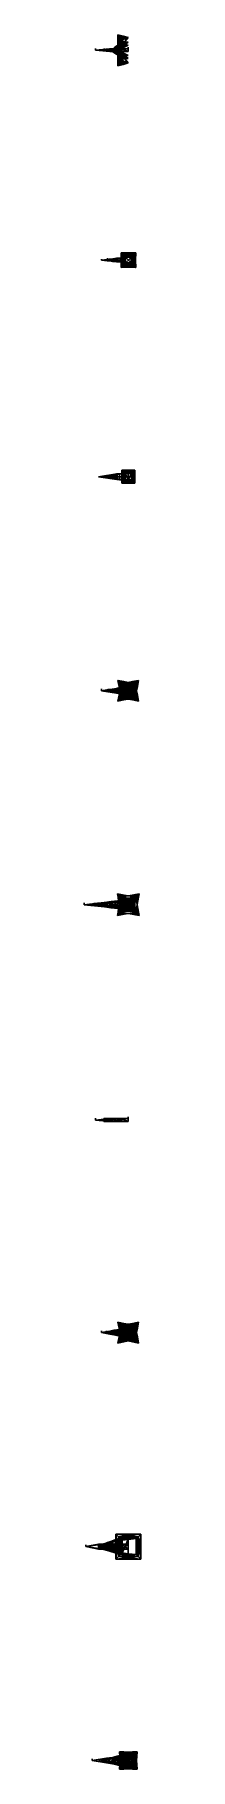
# Model space of a CAD drawing. Header units: metres. Extents: x -25 to 7, y -5 to 968.
import ezdxf

# ---------------------------------------------------------------- set-up
doc = ezdxf.new("R2010")
doc.units = ezdxf.units.M

msp = doc.modelspace()

# ---------------------------------------------------------------- linework, layer by layer
at = {"layer": 'tower_a_body'}
for p, q in [((-4.93, 4.93), (-2.46, 4.81, 2.78)), ((-4.93, 4.93), (-4.81, 2.46, 2.78)), ((-4.81, 4.81, 2.78), (-4.93, 4.93)), ((-2.46, 4.81, 2.78), (-4.81, 4.81, 2.78)), ((-4.81, 4.81, 2.78), (-4.7, 4.7, 5.57)), ((-4.81, 2.46, 2.78), (-4.81, 4.81, 2.78)), ((-4.7, 4.7, 5.57), (-4.81, 2.46, 2.78)), ((-4.81, 2.46, 2.78), (-4.7, 0, 5.57)), ((-4.7, 0, 5.57), (-4.81, -2.46, 2.78)), ((-4.7, 4.7, 5.57), (-2.46, 4.81, 2.78)), ((0, 4.7, 5.57), (-4.7, 4.7, 5.57)), ((-4.7, 4.7, 5.57), (-4.62, 4.62, 7.36)), ((-4.7, 0, 5.57), (-4.7, 4.7, 5.57)), ((-4.62, 4.62, 7.36), (-4.7, 0, 5.57)), ((-4.7, -4.7, 5.57), (-4.7, 0, 5.57)), ((-4.7, 0, 5.57), (-4.62, -4.62, 7.36)), ((-4.62, 4.62, 7.36), (0, 4.7, 5.57)), ((-4.62, 4.62, 7.36), (-4.47, 4.47, 11.12)), ((0, 4.55, 9.16), (-4.62, 4.62, 7.36)), ((-4.55, 0, 9.16), (-4.62, 4.62, 7.36)), ((-4.47, 4.47, 11.12), (-4.55, 0, 9.16)), ((-4.47, 4.47, 11.12), (0, 4.55, 9.16)), ((0, 4.39, 13.08), (-4.47, 4.47, 11.12)), ((-4.47, 4.47, 11.12), (-4.31, 4.31, 14.86)), ((-4.39, 0, 13.08), (-4.47, 4.47, 11.12)), ((-4.31, 4.31, 14.86), (-4.39, 0, 13.08)), ((-4.31, 4.31, 14.86), (0, 4.39, 13.08)), ((0, 4.24, 16.64), (-4.31, 4.31, 14.86)), ((-4.31, 4.31, 14.86), (-4.16, 4.16, 18.45)), ((-4.24, 0, 16.64), (-4.31, 4.31, 14.86)), ((-4.16, 4.16, 18.45), (-4.24, 0, 16.64)), ((-4.16, 4.16, 18.45), (0, 4.24, 16.64)), ((-4.16, 4.16, 18.45), (-4, 4, 22.35)), ((0, 4.07, 20.59), (-4.16, 4.16, 18.45)), ((-4.07, 0, 20.59), (-4.16, 4.16, 18.45)), ((-4, 4, 22.35), (-4.07, 0, 20.59)), ((-4, 4, 22.35), (0, 4.07, 20.59)), ((-4, 4, 22.35), (-3.85, 3.85, 26.08)), ((0, 3.93, 24.14), (-4, 4, 22.35)), ((-3.93, 0, 24.14), (-4, 4, 22.35)), ((-3.85, 3.85, 26.08), (-3.93, 0, 24.14)), ((-3.85, 3.85, 26.08), (0, 3.93, 24.14)), ((0, 3.78, 27.84), (-3.85, 3.85, 26.08)), ((-3.85, 3.85, 26.08), (-3.7, 3.7, 29.62)), ((-3.78, 0, 27.84), (-3.85, 3.85, 26.08)), ((-3.7, 3.7, 29.62), (-3.78, 0, 27.84)), ((-3.7, 3.7, 29.62), (0, 3.78, 27.84)), ((0, 3.63, 31.39), (-3.7, 3.7, 29.62)), ((-3.7, 3.7, 29.62), (-3.55, 3.55, 33.38)), ((-3.63, 0, 31.39), (-3.7, 3.7, 29.62)), ((-3.55, 3.55, 33.38), (-3.63, 0, 31.39)), ((-3.55, 3.55, 33.38), (0, 3.63, 31.39)), ((0, 3.48, 34.94), (-3.55, 3.55, 33.38)), ((-3.55, 3.55, 33.38), (-3.4, 3.4, 36.86)), ((-3.48, 0, 34.94), (-3.55, 3.55, 33.38)), ((-3.4, 3.4, 36.86), (-3.48, 0, 34.94)), ((-3.4, 3.4, 36.86), (0, 3.48, 34.94)), ((0, 3.33, 38.65), (-3.4, 3.4, 36.86)), ((-3.4, 3.4, 36.86), (-3.26, 3.26, 40.34)), ((-3.33, 0, 38.65), (-3.4, 3.4, 36.86)), ((-3.26, 3.26, 40.34), (-3.33, 0, 38.65)), ((-3.26, 3.26, 40.34), (0, 3.33, 38.65)), ((3.26, 3.26, 40.34), (-3.26, 3.26, 40.34)), ((-3.26, 3.26, 40.34), (0, 3.16, 42.65)), ((-3.26, 3.26, 40.34), (-3.07, 3.07, 44.82)), ((-3.26, -3.26, 40.34), (-3.26, 3.26, 40.34)), ((-3.07, 3.07, 44.82), (0, 3.16, 42.65)), ((3.07, 3.07, 44.82), (-3.07, 3.07, 44.82)), ((-3.07, 3.07, 44.82), (0, 3.01, 46.46)), ((-3.07, 3.07, 44.82), (-2.94, 2.94, 48.1)), ((-3.07, 3.07, 44.82), (-3.01, 0, 46.46)), ((-3.07, -3.07, 44.82), (-3.07, 3.07, 44.82)), ((-3.01, 0, 46.46), (-2.94, 2.94, 48.1)), ((0, 3.01, 46.46), (-2.94, 2.94, 48.1)), ((-2.94, 2.94, 48.1), (0, 2.87, 49.74)), ((-2.8, 2.8, 51.38), (-2.94, 2.94, 48.1)), ((-2.94, 2.94, 48.1), (-2.87, 0, 49.74)), ((-2.87, 0, 49.74), (-2.8, 2.8, 51.38)), ((0, 2.87, 49.74), (-2.8, 2.8, 51.38)), ((-2.8, 2.8, 51.38), (-2.72, 2.72, 53.36)), ((-2.8, 2.8, 51.38), (0, 2.72, 53.36)), ((-2.8, 2.8, 51.38), (-2.72, 0, 53.36)), ((0, 2.72, 53.36), (-2.72, 2.72, 53.36)), ((-2.72, 2.72, 53.36), (-2.52, 2.52, 58.18)), ((-2.72, 2.72, 53.36), (0, 2.62, 55.77)), ((-2.72, 0, 53.36), (-2.72, 2.72, 53.36)), ((0, 2.62, 55.77), (-2.52, 2.52, 58.18)), ((-2.52, 2.52, 58.18), (2.52, 2.52, 58.18)), ((0, 2.42, 60.56), (-2.52, 2.52, 58.18)), ((-2.52, 2.52, 58.18), (-2.32, 2.32, 62.94)), ((-2.42, 0, 60.56), (-2.52, 2.52, 58.18)), ((-2.52, 2.52, 58.18), (-2.52, -2.52, 58.18)), ((-2.52, -2.52, 58.18), (-2.42, 0, 60.56)), ((-2.46, 4.81, 2.78), (0, 4.7, 5.57)), ((-2.32, 2.32, 62.94), (-2.42, 0, 60.56)), ((-2.42, 0, 60.56), (-2.32, -2.32, 62.94)), ((-2.32, 2.32, 62.94), (0, 2.42, 60.56)), ((0, 2.26, 64.49), (-2.32, 2.32, 62.94)), ((-2.26, 0, 64.49), (-2.32, 2.32, 62.94)), ((-2.32, 2.32, 62.94), (-2.2, 2.2, 66.04)), ((-2.2, 2.2, 66.04), (-2.26, 0, 64.49)), ((-2.2, 2.2, 66.04), (0, 2.26, 64.49)), ((0, 2.13, 67.59), (-2.2, 2.2, 66.04)), ((-2.13, 0, 67.59), (-2.2, 2.2, 66.04)), ((-2.2, 2.2, 66.04), (-2.07, 2.07, 69.14)), ((-2.07, 2.07, 69.14), (-2.13, 0, 67.59)), ((-2.07, 2.07, 69.14), (0, 2.13, 67.59)), ((2.07, 2.07, 69.14), (-2.07, 2.07, 69.14)), ((-2.07, 2.07, 69.14), (0, 2, 70.87)), ((-2.07, 2.07, 69.14), (-1.93, 1.93, 72.48)), ((-2.07, -2.07, 69.14), (-2.07, 2.07, 69.14)), ((0, 2, 70.87), (-1.93, 1.93, 72.48)), ((-1.52, 1.52, 75.92), (-1.93, 1.93, 72.48)), ((0, 1.93, 72.48), (-1.93, 1.93, 72.48)), ((-1.93, 0, 72.48), (-1.93, 1.93, 72.48)), ((-1.93, 0, 72.48), (-1.52, 1.52, 75.92)), ((0, 1.93, 72.48), (-1.52, 1.52, 75.92)), ((-1.52, 1.52, 75.92), (-0.55, 0.55, 84.04)), ((-1.52, 1.52, 75.92), (0, 0.97, 80.59)), ((-1.52, 1.52, 75.92), (-0.97, 0, 80.59)), ((-0.97, 0, 80.59), (-0.55, 0.55, 84.04)), ((0, 0.97, 80.59), (-0.55, 0.55, 84.04)), ((-0.55, 0.55, 84.04), (0, 0, 88.7)), ((0, 4.7, 5.57), (2.46, 4.81, 2.78)), ((0, 4.7, 5.57), (4.62, 4.62, 7.36)), ((4.7, 4.7, 5.57), (0, 4.7, 5.57)), ((4.62, 4.62, 7.36), (0, 4.55, 9.16)), ((0, 4.55, 9.16), (4.47, 4.47, 11.12)), ((4.47, 4.47, 11.12), (0, 4.39, 13.08)), ((0, 4.39, 13.08), (4.31, 4.31, 14.86)), ((4.31, 4.31, 14.86), (0, 4.24, 16.64)), ((0, 4.24, 16.64), (4.16, 4.16, 18.45)), ((4.16, 4.16, 18.45), (0, 4.07, 20.59)), ((0, 4.07, 20.59), (4, 4, 22.35)), ((4, 4, 22.35), (0, 3.93, 24.14)), ((0, 3.93, 24.14), (3.85, 3.85, 26.08)), ((3.85, 3.85, 26.08), (0, 3.78, 27.84)), ((0, 3.78, 27.84), (3.7, 3.7, 29.62)), ((3.7, 3.7, 29.62), (0, 3.63, 31.39)), ((0, 3.63, 31.39), (3.55, 3.55, 33.38)), ((3.55, 3.55, 33.38), (0, 3.48, 34.94)), ((0, 3.48, 34.94), (3.4, 3.4, 36.86)), ((3.4, 3.4, 36.86), (0, 3.33, 38.65)), ((0, 3.33, 38.65), (3.26, 3.26, 40.34)), ((0, 3.16, 42.65), (3.26, 3.26, 40.34)), ((0, 3.16, 42.65), (3.07, 3.07, 44.82)), ((0, 3.01, 46.46), (3.07, 3.07, 44.82)), ((2.94, 2.94, 48.1), (0, 3.01, 46.46)), ((0, 2.87, 49.74), (2.94, 2.94, 48.1)), ((2.8, 2.8, 51.38), (0, 2.87, 49.74)), ((0, 2.72, 53.36), (2.8, 2.8, 51.38)), ((2.72, 2.72, 53.36), (0, 2.72, 53.36)), ((0, 2.62, 55.77), (2.72, 2.72, 53.36)), ((2.52, 2.52, 58.18), (0, 2.62, 55.77)), ((2.52, 2.52, 58.18), (0, 2.42, 60.56)), ((0, 2.42, 60.56), (2.32, 2.32, 62.94)), ((2.32, 2.32, 62.94), (0, 2.26, 64.49)), ((0, 2.26, 64.49), (2.2, 2.2, 66.04)), ((2.2, 2.2, 66.04), (0, 2.13, 67.59)), ((0, 2.13, 67.59), (2.07, 2.07, 69.14)), ((0, 2, 70.87), (2.07, 2.07, 69.14)), ((1.93, 1.93, 72.48), (0, 2, 70.87)), ((1.52, 1.52, 75.92), (0, 1.93, 72.48)), ((1.93, 1.93, 72.48), (0, 1.93, 72.48)), ((0, 0.97, 80.59), (1.52, 1.52, 75.92)), ((0.55, 0.55, 84.04), (0, 0.97, 80.59)), ((0, 0, 88.7), (0.55, 0.55, 84.04)), ((0.55, 0.55, 84.04), (1.52, 1.52, 75.92)), ((0.97, 0, 80.59), (0.55, 0.55, 84.04)), ((1.52, 1.52, 75.92), (0.97, 0, 80.59)), ((1.52, 1.52, 75.92), (1.93, 1.93, 72.48)), ((1.93, 0, 72.48), (1.52, 1.52, 75.92)), ((1.93, 1.93, 72.48), (2.07, 2.07, 69.14)), ((1.93, 0, 72.48), (1.93, 1.93, 72.48)), ((2.07, 2.07, 69.14), (2.2, 2.2, 66.04)), ((2.07, 2.07, 69.14), (2.13, 0, 67.59)), ((2.07, -2.07, 69.14), (2.07, 2.07, 69.14)), ((2.13, 0, 67.59), (2.2, 2.2, 66.04)), ((2.32, 2.32, 62.94), (2.2, 2.2, 66.04)), ((2.2, 2.2, 66.04), (2.26, 0, 64.49)), ((2.26, 0, 64.49), (2.32, 2.32, 62.94)), ((2.32, 2.32, 62.94), (2.52, 2.52, 58.18)), ((2.32, 2.32, 62.94), (2.42, 0, 60.56)), ((2.42, 0, 60.56), (2.32, -2.32, 62.94)), ((2.42, 0, 60.56), (2.52, 2.52, 58.18)), ((2.52, -2.52, 58.18), (2.42, 0, 60.56)), ((2.46, 4.81, 2.78), (4.93, 4.93)), ((4.81, 4.81, 2.78), (2.46, 4.81, 2.78)), ((2.46, 4.81, 2.78), (4.7, 4.7, 5.57)), ((2.52, 2.52, 58.18), (2.72, 2.72, 53.36)), ((2.52, 2.52, 58.18), (2.52, -2.52, 58.18)), ((2.8, 2.8, 51.38), (2.72, 2.72, 53.36)), ((2.8, 2.8, 51.38), (2.72, 0, 53.36)), ((2.72, 0, 53.36), (2.72, 2.72, 53.36)), ((2.8, 2.8, 51.38), (2.94, 2.94, 48.1)), ((2.87, 0, 49.74), (2.8, 2.8, 51.38)), ((2.94, 2.94, 48.1), (2.87, 0, 49.74)), ((3.07, 3.07, 44.82), (2.94, 2.94, 48.1)), ((3.01, 0, 46.46), (2.94, 2.94, 48.1)), ((3.07, 3.07, 44.82), (3.01, 0, 46.46)), ((3.07, 3.07, 44.82), (3.26, 3.26, 40.34)), ((3.07, -3.07, 44.82), (3.07, 3.07, 44.82)), ((3.26, 3.26, 40.34), (3.4, 3.4, 36.86)), ((3.26, 3.26, 40.34), (3.33, 0, 38.65)), ((3.26, -3.26, 40.34), (3.26, 3.26, 40.34)), ((3.33, 0, 38.65), (3.4, 3.4, 36.86)), ((3.4, 3.4, 36.86), (3.55, 3.55, 33.38)), ((3.4, 3.4, 36.86), (3.48, 0, 34.94)), ((3.48, 0, 34.94), (3.55, 3.55, 33.38)), ((3.55, 3.55, 33.38), (3.7, 3.7, 29.62)), ((3.55, 3.55, 33.38), (3.63, 0, 31.39)), ((3.63, 0, 31.39), (3.7, 3.7, 29.62)), ((3.85, 3.85, 26.08), (3.7, 3.7, 29.62)), ((3.7, 3.7, 29.62), (3.78, 0, 27.84)), ((3.78, 0, 27.84), (3.85, 3.85, 26.08)), ((4, 4, 22.35), (3.85, 3.85, 26.08)), ((3.85, 3.85, 26.08), (3.93, 0, 24.14)), ((3.93, 0, 24.14), (4, 4, 22.35)), ((4, 4, 22.35), (4.16, 4.16, 18.45)), ((4, 4, 22.35), (4.07, 0, 20.59)), ((4.07, 0, 20.59), (4.16, 4.16, 18.45)), ((4.16, 4.16, 18.45), (4.31, 4.31, 14.86)), ((4.16, 4.16, 18.45), (4.24, 0, 16.64)), ((4.24, 0, 16.64), (4.31, 4.31, 14.86)), ((4.31, 4.31, 14.86), (4.47, 4.47, 11.12)), ((4.31, 4.31, 14.86), (4.39, 0, 13.08)), ((4.39, 0, 13.08), (4.47, 4.47, 11.12)), ((4.62, 4.62, 7.36), (4.47, 4.47, 11.12)), ((4.47, 4.47, 11.12), (4.55, 0, 9.16)), ((4.55, 0, 9.16), (4.62, 4.62, 7.36)), ((4.62, 4.62, 7.36), (4.7, 4.7, 5.57)), ((4.62, 4.62, 7.36), (4.7, 0, 5.57)), ((4.7, 0, 5.57), (4.62, -4.62, 7.36)), ((4.81, 4.81, 2.78), (4.7, 4.7, 5.57)), ((4.7, 0, 5.57), (4.7, 4.7, 5.57)), ((4.7, 4.7, 5.57), (4.81, 2.46, 2.78)), ((4.81, 2.46, 2.78), (4.7, 0, 5.57)), ((4.7, 0, 5.57), (4.81, -2.46, 2.78)), ((4.7, -4.7, 5.57), (4.7, 0, 5.57)), ((4.81, 4.81, 2.78), (4.93, 4.93)), ((4.93, 4.93), (4.81, 2.46, 2.78)), ((4.81, 2.46, 2.78), (4.81, 4.81, 2.78)), ((-4.81, -2.46, 2.78), (-4.93, -4.93)), ((-4.81, -4.81, 2.78), (-4.93, -4.93)), ((-4.93, -4.93), (-2.46, -4.81, 2.78)), ((-4.81, -4.81, 2.78), (-4.81, -2.46, 2.78)), ((-4.81, -2.46, 2.78), (-4.7, -4.7, 5.57)), ((-4.7, -4.7, 5.57), (-4.81, -4.81, 2.78)), ((-2.46, -4.81, 2.78), (-4.81, -4.81, 2.78)), ((-4.62, -4.62, 7.36), (-4.7, -4.7, 5.57)), ((0, -4.7, 5.57), (-4.7, -4.7, 5.57)), ((-4.7, -4.7, 5.57), (-2.46, -4.81, 2.78)), ((-4.62, -4.62, 7.36), (-4.55, 0, 9.16)), ((-4.47, -4.47, 11.12), (-4.62, -4.62, 7.36)), ((0, -4.55, 9.16), (-4.62, -4.62, 7.36)), ((-4.62, -4.62, 7.36), (0, -4.7, 5.57)), ((-4.55, 0, 9.16), (-4.47, -4.47, 11.12)), ((-4.47, -4.47, 11.12), (-4.39, 0, 13.08)), ((-4.31, -4.31, 14.86), (-4.47, -4.47, 11.12)), ((0, -4.39, 13.08), (-4.47, -4.47, 11.12)), ((-4.47, -4.47, 11.12), (0, -4.55, 9.16)), ((-4.39, 0, 13.08), (-4.31, -4.31, 14.86)), ((-4.31, -4.31, 14.86), (-4.24, 0, 16.64)), ((-4.16, -4.16, 18.45), (-4.31, -4.31, 14.86)), ((0, -4.24, 16.64), (-4.31, -4.31, 14.86)), ((-4.31, -4.31, 14.86), (0, -4.39, 13.08)), ((-4.24, 0, 16.64), (-4.16, -4.16, 18.45)), ((-4.16, -4.16, 18.45), (-4.07, 0, 20.59)), ((-4, -4, 22.35), (-4.16, -4.16, 18.45)), ((0, -4.07, 20.59), (-4.16, -4.16, 18.45)), ((-4.16, -4.16, 18.45), (0, -4.24, 16.64)), ((-4.07, 0, 20.59), (-4, -4, 22.35)), ((-4, -4, 22.35), (-3.93, 0, 24.14)), ((-3.85, -3.85, 26.08), (-4, -4, 22.35)), ((0, -3.93, 24.14), (-4, -4, 22.35)), ((-4, -4, 22.35), (0, -4.07, 20.59)), ((-3.93, 0, 24.14), (-3.85, -3.85, 26.08)), ((-3.85, -3.85, 26.08), (-3.78, 0, 27.84)), ((-3.7, -3.7, 29.62), (-3.85, -3.85, 26.08)), ((0, -3.78, 27.84), (-3.85, -3.85, 26.08)), ((-3.85, -3.85, 26.08), (0, -3.93, 24.14)), ((-3.78, 0, 27.84), (-3.7, -3.7, 29.62)), ((-3.7, -3.7, 29.62), (-3.63, 0, 31.39)), ((-3.55, -3.55, 33.38), (-3.7, -3.7, 29.62)), ((0, -3.63, 31.39), (-3.7, -3.7, 29.62)), ((-3.7, -3.7, 29.62), (0, -3.78, 27.84)), ((-3.63, 0, 31.39), (-3.55, -3.55, 33.38)), ((-3.55, -3.55, 33.38), (-3.48, 0, 34.94)), ((-3.4, -3.4, 36.86), (-3.55, -3.55, 33.38)), ((0, -3.48, 34.94), (-3.55, -3.55, 33.38)), ((-3.55, -3.55, 33.38), (0, -3.63, 31.39)), ((-3.48, 0, 34.94), (-3.4, -3.4, 36.86)), ((-3.4, -3.4, 36.86), (-3.33, 0, 38.65)), ((-3.26, -3.26, 40.34), (-3.4, -3.4, 36.86)), ((0, -3.33, 38.65), (-3.4, -3.4, 36.86)), ((-3.4, -3.4, 36.86), (0, -3.48, 34.94)), ((-3.33, 0, 38.65), (-3.26, -3.26, 40.34)), ((-3.07, -3.07, 44.82), (-3.26, -3.26, 40.34)), ((-3.26, -3.26, 40.34), (0, -3.16, 42.65)), ((3.26, -3.26, 40.34), (-3.26, -3.26, 40.34)), ((-3.26, -3.26, 40.34), (0, -3.33, 38.65)), ((-3.01, 0, 46.46), (-3.07, -3.07, 44.82)), ((-2.94, -2.94, 48.1), (-3.07, -3.07, 44.82)), ((-3.07, -3.07, 44.82), (0, -3.01, 46.46)), ((3.07, -3.07, 44.82), (-3.07, -3.07, 44.82)), ((-3.07, -3.07, 44.82), (0, -3.16, 42.65)), ((-2.94, -2.94, 48.1), (-3.01, 0, 46.46)), ((-2.87, 0, 49.74), (-2.94, -2.94, 48.1)), ((-2.8, -2.8, 51.38), (-2.94, -2.94, 48.1)), ((-2.94, -2.94, 48.1), (0, -2.87, 49.74)), ((0, -3.01, 46.46), (-2.94, -2.94, 48.1)), ((-2.8, -2.8, 51.38), (-2.87, 0, 49.74)), ((-2.72, 0, 53.36), (-2.8, -2.8, 51.38)), ((-2.8, -2.8, 51.38), (0, -2.72, 53.36)), ((-2.72, -2.72, 53.36), (-2.8, -2.8, 51.38)), ((0, -2.87, 49.74), (-2.8, -2.8, 51.38)), ((-2.72, -2.72, 53.36), (-2.72, 0, 53.36)), ((-2.52, -2.52, 58.18), (-2.72, -2.72, 53.36)), ((-2.72, -2.72, 53.36), (0, -2.62, 55.77)), ((0, -2.72, 53.36), (-2.72, -2.72, 53.36)), ((-2.32, -2.32, 62.94), (-2.52, -2.52, 58.18)), ((0, -2.42, 60.56), (-2.52, -2.52, 58.18)), ((0, -2.62, 55.77), (-2.52, -2.52, 58.18)), ((-2.52, -2.52, 58.18), (2.52, -2.52, 58.18)), ((-2.46, -4.81, 2.78), (0, -4.7, 5.57)), ((-2.32, -2.32, 62.94), (-2.26, 0, 64.49)), ((-2.2, -2.2, 66.04), (-2.32, -2.32, 62.94)), ((0, -2.26, 64.49), (-2.32, -2.32, 62.94)), ((-2.32, -2.32, 62.94), (0, -2.42, 60.56)), ((-2.26, 0, 64.49), (-2.2, -2.2, 66.04)), ((-2.2, -2.2, 66.04), (-2.13, 0, 67.59)), ((-2.07, -2.07, 69.14), (-2.2, -2.2, 66.04)), ((0, -2.13, 67.59), (-2.2, -2.2, 66.04)), ((-2.2, -2.2, 66.04), (0, -2.26, 64.49)), ((-2.13, 0, 67.59), (-2.07, -2.07, 69.14)), ((-1.93, -1.93, 72.48), (-2.07, -2.07, 69.14)), ((-2.07, -2.07, 69.14), (0, -2, 70.87)), ((2.07, -2.07, 69.14), (-2.07, -2.07, 69.14)), ((-2.07, -2.07, 69.14), (0, -2.13, 67.59)), ((-1.93, -1.93, 72.48), (-1.93, 0, 72.48)), ((-1.52, -1.52, 75.92), (-1.93, 0, 72.48)), ((-1.52, -1.52, 75.92), (-1.93, -1.93, 72.48)), ((0, -2, 70.87), (-1.93, -1.93, 72.48)), ((0, -1.93, 72.48), (-1.93, -1.93, 72.48)), ((-0.97, 0, 80.59), (-1.52, -1.52, 75.92)), ((-1.52, -1.52, 75.92), (-0.55, -0.55, 84.04)), ((-1.52, -1.52, 75.92), (0, -0.97, 80.59)), ((0, -1.93, 72.48), (-1.52, -1.52, 75.92)), ((-0.55, -0.55, 84.04), (-0.97, 0, 80.59)), ((0, 0, 88.7), (-0.55, -0.55, 84.04)), ((0, -0.97, 80.59), (-0.55, -0.55, 84.04)), ((0, 0, 88.7), (0.55, -0.55, 84.04)), ((0.55, -0.55, 84.04), (0, -0.97, 80.59)), ((0, -0.97, 80.59), (1.52, -1.52, 75.92)), ((1.52, -1.52, 75.92), (0, -1.93, 72.48)), ((1.93, -1.93, 72.48), (0, -2, 70.87)), ((1.93, -1.93, 72.48), (0, -1.93, 72.48)), ((0, -2, 70.87), (2.07, -2.07, 69.14)), ((0, -2.13, 67.59), (2.07, -2.07, 69.14)), ((2.2, -2.2, 66.04), (0, -2.13, 67.59)), ((0, -2.26, 64.49), (2.2, -2.2, 66.04)), ((2.32, -2.32, 62.94), (0, -2.26, 64.49)), ((0, -2.42, 60.56), (2.32, -2.32, 62.94)), ((2.52, -2.52, 58.18), (0, -2.42, 60.56)), ((2.52, -2.52, 58.18), (0, -2.62, 55.77)), ((0, -2.62, 55.77), (2.72, -2.72, 53.36)), ((2.72, -2.72, 53.36), (0, -2.72, 53.36)), ((0, -2.72, 53.36), (2.8, -2.8, 51.38)), ((2.8, -2.8, 51.38), (0, -2.87, 49.74)), ((0, -2.87, 49.74), (2.94, -2.94, 48.1)), ((2.94, -2.94, 48.1), (0, -3.01, 46.46)), ((0, -3.01, 46.46), (3.07, -3.07, 44.82)), ((0, -3.16, 42.65), (3.07, -3.07, 44.82)), ((0, -3.16, 42.65), (3.26, -3.26, 40.34)), ((0, -3.33, 38.65), (3.26, -3.26, 40.34)), ((3.4, -3.4, 36.86), (0, -3.33, 38.65)), ((0, -3.48, 34.94), (3.4, -3.4, 36.86)), ((3.55, -3.55, 33.38), (0, -3.48, 34.94)), ((0, -3.63, 31.39), (3.55, -3.55, 33.38)), ((3.7, -3.7, 29.62), (0, -3.63, 31.39)), ((0, -3.78, 27.84), (3.7, -3.7, 29.62)), ((3.85, -3.85, 26.08), (0, -3.78, 27.84)), ((0, -3.93, 24.14), (3.85, -3.85, 26.08)), ((4, -4, 22.35), (0, -3.93, 24.14)), ((0, -4.07, 20.59), (4, -4, 22.35)), ((4.16, -4.16, 18.45), (0, -4.07, 20.59)), ((0, -4.24, 16.64), (4.16, -4.16, 18.45)), ((4.31, -4.31, 14.86), (0, -4.24, 16.64)), ((0, -4.39, 13.08), (4.31, -4.31, 14.86)), ((4.47, -4.47, 11.12), (0, -4.39, 13.08)), ((0, -4.55, 9.16), (4.47, -4.47, 11.12)), ((4.62, -4.62, 7.36), (0, -4.55, 9.16)), ((0, -4.7, 5.57), (4.62, -4.62, 7.36)), ((0, -4.7, 5.57), (2.46, -4.81, 2.78)), ((4.7, -4.7, 5.57), (0, -4.7, 5.57)), ((0.55, -0.55, 84.04), (0.97, 0, 80.59)), ((0.55, -0.55, 84.04), (1.52, -1.52, 75.92)), ((0.97, 0, 80.59), (1.52, -1.52, 75.92)), ((1.52, -1.52, 75.92), (1.93, 0, 72.48)), ((1.52, -1.52, 75.92), (1.93, -1.93, 72.48)), ((1.93, -1.93, 72.48), (1.93, 0, 72.48)), ((1.93, -1.93, 72.48), (2.07, -2.07, 69.14)), ((2.13, 0, 67.59), (2.07, -2.07, 69.14)), ((2.07, -2.07, 69.14), (2.2, -2.2, 66.04)), ((2.2, -2.2, 66.04), (2.13, 0, 67.59)), ((2.26, 0, 64.49), (2.2, -2.2, 66.04)), ((2.2, -2.2, 66.04), (2.32, -2.32, 62.94)), ((2.32, -2.32, 62.94), (2.26, 0, 64.49)), ((2.32, -2.32, 62.94), (2.52, -2.52, 58.18)), ((2.46, -4.81, 2.78), (4.7, -4.7, 5.57)), ((4.81, -4.81, 2.78), (2.46, -4.81, 2.78)), ((2.46, -4.81, 2.78), (4.93, -4.93)), ((2.52, -2.52, 58.18), (2.72, -2.72, 53.36)), ((2.72, -2.72, 53.36), (2.72, 0, 53.36)), ((2.72, 0, 53.36), (2.8, -2.8, 51.38)), ((2.72, -2.72, 53.36), (2.8, -2.8, 51.38)), ((2.8, -2.8, 51.38), (2.87, 0, 49.74)), ((2.8, -2.8, 51.38), (2.94, -2.94, 48.1)), ((2.87, 0, 49.74), (2.94, -2.94, 48.1)), ((2.94, -2.94, 48.1), (3.01, 0, 46.46)), ((2.94, -2.94, 48.1), (3.07, -3.07, 44.82)), ((3.01, 0, 46.46), (3.07, -3.07, 44.82)), ((3.07, -3.07, 44.82), (3.26, -3.26, 40.34)), ((3.33, 0, 38.65), (3.26, -3.26, 40.34)), ((3.26, -3.26, 40.34), (3.4, -3.4, 36.86)), ((3.4, -3.4, 36.86), (3.33, 0, 38.65)), ((3.48, 0, 34.94), (3.4, -3.4, 36.86)), ((3.4, -3.4, 36.86), (3.55, -3.55, 33.38)), ((3.55, -3.55, 33.38), (3.48, 0, 34.94)), ((3.63, 0, 31.39), (3.55, -3.55, 33.38)), ((3.55, -3.55, 33.38), (3.7, -3.7, 29.62)), ((3.7, -3.7, 29.62), (3.63, 0, 31.39)), ((3.78, 0, 27.84), (3.7, -3.7, 29.62)), ((3.7, -3.7, 29.62), (3.85, -3.85, 26.08)), ((3.85, -3.85, 26.08), (3.78, 0, 27.84)), ((3.93, 0, 24.14), (3.85, -3.85, 26.08)), ((3.85, -3.85, 26.08), (4, -4, 22.35)), ((4, -4, 22.35), (3.93, 0, 24.14)), ((4.07, 0, 20.59), (4, -4, 22.35)), ((4, -4, 22.35), (4.16, -4.16, 18.45)), ((4.16, -4.16, 18.45), (4.07, 0, 20.59)), ((4.24, 0, 16.64), (4.16, -4.16, 18.45)), ((4.16, -4.16, 18.45), (4.31, -4.31, 14.86)), ((4.31, -4.31, 14.86), (4.24, 0, 16.64)), ((4.39, 0, 13.08), (4.31, -4.31, 14.86)), ((4.31, -4.31, 14.86), (4.47, -4.47, 11.12)), ((4.47, -4.47, 11.12), (4.39, 0, 13.08)), ((4.55, 0, 9.16), (4.47, -4.47, 11.12)), ((4.47, -4.47, 11.12), (4.62, -4.62, 7.36)), ((4.62, -4.62, 7.36), (4.55, 0, 9.16)), ((4.62, -4.62, 7.36), (4.7, -4.7, 5.57)), ((4.81, -2.46, 2.78), (4.7, -4.7, 5.57)), ((4.7, -4.7, 5.57), (4.81, -4.81, 2.78)), ((4.81, -2.46, 2.78), (4.93, -4.93)), ((4.81, -4.81, 2.78), (4.81, -2.46, 2.78)), ((4.81, -4.81, 2.78), (4.93, -4.93))]:
    msp.add_line(p, q, dxfattribs=at)
at = {"layer": 'tower_a_cables'}
for p, q in [((-20.27, 0, 44.84), (-20.27, 1, 44.84)), ((-15.01, 0, 60.19), (-15.01, 1, 60.19)), ((-14.99, 0, 30.89), (-14.99, 1, 30.89)), ((0, 0, 88.7), (0, 1, 88.7)), ((-20.27, 0, 53.36), (-20.27, 0, 44.84)), ((-15.01, 0, 69.14), (-15.01, 0, 60.19)), ((-14.99, 0, 40.34), (-14.99, 0, 30.89))]:
    msp.add_line(p, q, dxfattribs=at)
at = {"layer": 'tower_a_cross'}
for p, q in [((-20.27, 0, 53.36), (-12.15, 1.26, 53.36)), ((-20.27, 0, 53.36), (-16.21, 0.58, 54.47)), ((-16.21, 0.58, 54.47), (-12.15, 1.26, 53.36)), ((-16.21, 0.58, 54.47), (-12.15, 1.15, 55.57)), ((-12.15, 1.15, 55.57), (-16.21, -0.58, 54.47)), ((-16.21, 0.58, 54.47), (-16.21, -0.58, 54.47)), ((-15.01, 0, 69.14), (-5.32, 1.55, 69.14)), ((-7.28, 1.14, 71.11), (-15.01, 0, 69.14)), ((-8.48, 1.68, 42.79), (-14.99, 0, 40.34)), ((-10.63, 1.21, 40.34), (-14.99, 0, 40.34)), ((-12.15, 1.15, 55.57), (-8.83, 1.77, 53.36)), ((-12.15, 1.26, 53.36), (-8.83, 1.77, 53.36)), ((-12.15, 1.15, 55.57), (-8.83, 1.62, 56.47)), ((-12.15, -1.26, 53.36), (-12.15, 1.26, 53.36)), ((-12.15, 1.26, 53.36), (-12.15, 1.15, 55.57)), ((-8.83, -1.77, 53.36), (-12.15, 1.26, 53.36)), ((-12.15, 1.15, 55.57), (-12.15, -1.15, 55.57)), ((-12.15, 1.15, 55.57), (-8.83, -1.62, 56.47)), ((-6.28, 2.42, 40.34), (-10.63, 1.21, 40.34)), ((-6.28, 2.42, 40.34), (-10.63, -1.21, 40.34)), ((-10.63, 1.21, 40.34), (-8.48, 1.68, 42.79)), ((-10.63, 1.22, 40.34), (-10.63, 1.21, 40.34)), ((-10.63, 1.21, 40.34), (-10.63, -1.21, 40.34)), ((-8.83, 1.77, 53.36), (-6.12, 2.19, 53.36)), ((-6.12, 2.19, 53.36), (-8.83, -1.77, 53.36)), ((-6.12, 2.01, 57.21), (-8.83, 1.77, 53.36)), ((-8.83, 1.62, 56.47), (-6.12, 2.01, 57.21)), ((-6.12, 2.01, 57.21), (-8.83, -1.62, 56.47)), ((-8.83, -1.77, 53.36), (-8.83, 1.77, 53.36)), ((-8.83, 1.77, 53.36), (-8.83, 1.62, 56.47)), ((-8.83, 1.62, 56.47), (-8.83, -1.62, 56.47)), ((-3.07, 3.07, 44.82), (-8.48, 1.68, 42.79)), ((-8.48, 1.68, 42.79), (-6.28, 2.42, 40.34)), ((-8.48, 1.68, 42.79), (-8.48, -1.68, 42.79)), ((-3.07, -3.07, 44.82), (-8.48, 1.68, 42.79)), ((-7.28, 1.14, 71.11), (-1.93, 1.93, 72.48)), ((-5.32, 1.55, 69.14), (-7.28, 1.14, 71.11)), ((-7.28, 1.14, 71.11), (-7.28, -1.14, 71.11)), ((-1.93, -1.93, 72.48), (-7.28, 1.14, 71.11)), ((-3.26, 3.26, 40.34), (-6.28, 2.42, 40.34)), ((-6.28, 2.42, 40.34), (-3.07, 3.07, 44.82)), ((-6.28, 2.42, 40.34), (-6.28, -2.42, 40.34)), ((-3.26, -3.26, 40.34), (-6.28, 2.42, 40.34)), ((-6.12, 2.01, 57.21), (-2.72, 2.72, 53.36)), ((-6.12, 2.19, 53.36), (-2.72, 2.72, 53.36)), ((-6.12, 2.01, 57.21), (-2.52, 2.52, 58.18)), ((-6.12, 2.19, 53.36), (-6.12, -2.19, 53.36)), ((-6.12, 2.19, 53.36), (-6.12, 2.01, 57.21)), ((-6.12, 2.19, 53.36), (-2.72, -2.72, 53.36)), ((-6.12, 2.01, 57.21), (-6.12, -2.01, 57.21)), ((-2.52, -2.52, 58.18), (-6.12, 2.01, 57.21)), ((-5.32, 1.55, 69.14), (-2.07, 2.07, 69.14)), ((-1.93, 1.93, 72.48), (-5.32, 1.55, 69.14)), ((-5.32, -1.55, 69.14), (-5.32, 1.55, 69.14)), ((-5.32, 1.55, 69.14), (-2.07, -2.07, 69.14)), ((-3.26, 3.26, 40.34), (-3.07, 3.07, 44.82)), ((-3.26, 3.26, 40.34), (-3.26, -3.26, 40.34)), ((-3.07, 3.07, 44.82), (-3.07, -3.07, 44.82)), ((-2.72, 2.72, 53.36), (-2.72, -2.72, 53.36)), ((-2.52, 2.52, 58.18), (-2.72, 2.72, 53.36)), ((-2.52, 2.52, 58.18), (-2.52, -2.52, 58.18)), ((-2.07, 2.07, 69.14), (-2.07, -2.07, 69.14)), ((-1.93, 1.93, 72.48), (-2.07, 2.07, 69.14)), ((-1.93, 1.93, 72.48), (-1.93, -1.93, 72.48)), ((-16.21, -0.58, 54.47), (-20.27, 0, 53.36)), ((-20.27, 0, 53.36), (-12.15, -1.26, 53.36)), ((-12.15, -1.26, 53.36), (-16.21, -0.58, 54.47)), ((-12.15, -1.15, 55.57), (-16.21, -0.58, 54.47)), ((-7.28, -1.14, 71.11), (-15.01, 0, 69.14)), ((-15.01, 0, 69.14), (-5.32, -1.55, 69.14)), ((-14.99, 0, 40.34), (-8.48, -1.68, 42.79)), ((-14.99, 0, 40.34), (-10.63, -1.21, 40.34)), ((-8.83, -1.77, 53.36), (-12.15, -1.15, 55.57)), ((-12.15, -1.15, 55.57), (-12.15, -1.26, 53.36)), ((-8.83, -1.62, 56.47), (-12.15, -1.15, 55.57)), ((-12.15, -1.26, 53.36), (-8.83, -1.77, 53.36)), ((-10.63, -1.21, 40.34), (-6.28, -2.42, 40.34)), ((-10.63, -1.21, 40.34), (-8.48, -1.68, 42.79)), ((-8.83, -1.62, 56.47), (-8.83, -1.77, 53.36)), ((-6.12, -2.01, 57.21), (-8.83, -1.62, 56.47)), ((-8.83, -1.77, 53.36), (-6.12, -2.01, 57.21)), ((-8.83, -1.77, 53.36), (-6.12, -2.19, 53.36)), ((-8.48, -1.68, 42.79), (-3.07, -3.07, 44.82)), ((-8.48, -1.68, 42.79), (-6.28, -2.42, 40.34)), ((-7.28, -1.14, 71.11), (-5.32, -1.55, 69.14)), ((-1.93, -1.93, 72.48), (-7.28, -1.14, 71.11)), ((-6.28, -2.42, 40.34), (-3.26, -3.26, 40.34)), ((-6.28, -2.42, 40.34), (-3.07, -3.07, 44.82)), ((-2.72, -2.72, 53.36), (-6.12, -2.01, 57.21)), ((-6.12, -2.01, 57.21), (-6.12, -2.19, 53.36)), ((-2.52, -2.52, 58.18), (-6.12, -2.01, 57.21)), ((-6.12, -2.19, 53.36), (-2.72, -2.72, 53.36)), ((-5.32, -1.55, 69.14), (-1.93, -1.93, 72.48)), ((-5.32, -1.55, 69.14), (-2.07, -2.07, 69.14)), ((-3.26, -3.26, 40.34), (-3.07, -3.07, 44.82)), ((-2.52, -2.52, 58.18), (-2.72, -2.72, 53.36)), ((-1.93, -1.93, 72.48), (-2.07, -2.07, 69.14))]:
    msp.add_line(p, q, dxfattribs=at)
at = {"layer": 'tower_b_body'}
for p, q in [((7.02, 127.02), (-7.02, 127.02)), ((0, 126.25, 8.33), (-7.02, 127.02)), ((-7.02, 127.02), (-6.25, 120, 8.33)), ((-7.02, 112.98), (-7.02, 127.02)), ((-7.02, 127.02), (-5.49, 125.49, 16.67)), ((7.02, 127.02), (0, 126.25, 8.33)), ((7.02, 127.02), (5.49, 125.49, 16.67)), ((6.25, 120, 8.33), (7.02, 127.02)), ((7.02, 112.98), (7.02, 127.02)), ((-6.25, 120, 8.33), (-7.02, 112.98)), ((-6.25, 120, 8.33), (-5.49, 125.49, 16.67)), ((-5.49, 114.51, 16.67), (-6.25, 120, 8.33)), ((-5.49, 125.49, 16.67), (0, 126.25, 8.33)), ((0, 125.49, 16.67), (-5.49, 125.49, 16.67)), ((-5.49, 125.49, 16.67), (0, 124.96, 22.37)), ((-4.96, 120, 22.37), (-5.49, 125.49, 16.67)), ((-5.49, 125.49, 16.67), (-5.49, 120, 16.67)), ((-5.49, 125.49, 16.67), (-4.44, 124.44, 28.07)), ((-5.49, 114.51, 16.67), (-4.96, 120, 22.37)), ((-5.49, 120, 16.67), (-5.49, 114.51, 16.67)), ((-4.44, 124.44, 28.07), (-4.96, 120, 22.37)), ((-4.96, 120, 22.37), (-4.44, 115.56, 28.07)), ((0, 124.96, 22.37), (-4.44, 124.44, 28.07)), ((0, 124.44, 28.07), (-4.44, 124.44, 28.07)), ((-4.44, 120, 28.07), (-4.44, 124.44, 28.07)), ((0, 123.99, 32.98), (-4.44, 124.44, 28.07)), ((-4.44, 115.56, 28.07), (-4.44, 120, 28.07)), ((0, 126.25, 8.33), (5.49, 125.49, 16.67)), ((5.49, 125.49, 16.67), (0, 125.49, 16.67)), ((0, 124.96, 22.37), (5.49, 125.49, 16.67)), ((4.44, 124.44, 28.07), (0, 124.96, 22.37)), ((4.44, 124.44, 28.07), (0, 124.44, 28.07)), ((4.44, 124.44, 28.07), (0, 123.99, 32.98)), ((5.49, 125.49, 16.67), (4.44, 124.44, 28.07)), ((4.96, 120, 22.37), (4.44, 124.44, 28.07)), ((4.44, 120, 28.07), (4.44, 124.44, 28.07)), ((4.44, 115.56, 28.07), (4.96, 120, 22.37)), ((4.44, 115.56, 28.07), (4.44, 120, 28.07)), ((5.49, 125.49, 16.67), (4.96, 120, 22.37)), ((4.96, 120, 22.37), (5.49, 114.51, 16.67)), ((5.49, 120, 16.67), (5.49, 125.49, 16.67)), ((5.49, 125.49, 16.67), (6.25, 120, 8.33)), ((5.49, 114.51, 16.67), (5.49, 120, 16.67)), ((6.25, 120, 8.33), (5.49, 114.51, 16.67)), ((7.02, 112.98), (6.25, 120, 8.33)), ((-7.02, 112.98), (-5.49, 114.51, 16.67)), ((-7.02, 112.98), (0, 113.75, 8.33)), ((7.02, 112.98), (-7.02, 112.98)), ((-5.49, 114.51, 16.67), (-4.44, 115.56, 28.07)), ((0, 115.04, 22.37), (-5.49, 114.51, 16.67)), ((0, 113.75, 8.33), (-5.49, 114.51, 16.67)), ((-5.49, 114.51, 16.67), (0, 114.51, 16.67)), ((-4.44, 115.56, 28.07), (0, 116.01, 32.98)), ((-4.44, 115.56, 28.07), (0, 115.04, 22.37)), ((0, 115.56, 28.07), (-4.44, 115.56, 28.07)), ((0, 116.01, 32.98), (4.44, 115.56, 28.07)), ((0, 115.04, 22.37), (4.44, 115.56, 28.07)), ((4.44, 115.56, 28.07), (0, 115.56, 28.07)), ((5.49, 114.51, 16.67), (0, 115.04, 22.37)), ((0, 114.51, 16.67), (5.49, 114.51, 16.67)), ((5.49, 114.51, 16.67), (0, 113.75, 8.33)), ((0, 113.75, 8.33), (7.02, 112.98)), ((5.49, 114.51, 16.67), (4.44, 115.56, 28.07)), ((7.02, 112.98), (5.49, 114.51, 16.67))]:
    msp.add_line(p, q, dxfattribs=at)
at = {"layer": 'tower_b_cables'}
for p, q in [((-23.78, 120, 43.37), (-23.78, 121, 43.37)), ((-23.78, 120, 48.84), (-23.78, 120, 43.37)), ((-16.81, 120.05, 32.98), (-16.81, 121.05, 32.98)), ((-16.81, 120, 65.51), (-16.81, 121, 65.51)), ((-16.81, 120.05, 38.46), (-16.81, 120.05, 32.98)), ((-7.11, 120, 51.09), (-10.66, 120, 58.28)), ((-7.11, 120, 51.09), (-7.11, 121, 51.09)), ((-3.55, 120, 58.28), (-7.11, 120, 51.09))]:
    msp.add_line(p, q, dxfattribs=at)
at = {"layer": 'tower_b_cross'}
for p, q in [((-16.81, 121.42, 51.44), (-23.78, 120, 48.84)), ((-23.78, 120, 48.84), (-14.22, 121.42, 48.84)), ((-16.81, 118.58, 51.44), (-23.78, 120, 48.84)), ((-23.78, 120, 48.84), (-14.22, 118.58, 48.84)), ((-9.33, 123.05, 38.46), (-16.81, 120.05, 38.46)), ((-16.81, 120.05, 38.46), (-10.42, 122.68, 40.78)), ((-16.81, 121.42, 60.88), (-16.81, 118.58, 60.88)), ((-16.81, 121.42, 51.44), (-14.22, 121.42, 48.84)), ((-14.22, 121.42, 56.38), (-16.81, 121.42, 56.38)), ((-14.22, 121.42, 53.91), (-16.81, 121.42, 53.91)), ((-16.81, 121.42, 53.91), (-14.22, 121.42, 56.38)), ((-16.81, 121.42, 58.28), (-14.22, 121.42, 60.88)), ((-14.22, 121.42, 51.44), (-16.81, 121.42, 51.44)), ((-16.81, 121.42, 56.38), (-16.81, 118.58, 56.38)), ((-16.81, 118.58, 58.28), (-16.81, 121.42, 58.28)), ((-16.81, 118.58, 53.91), (-16.81, 121.42, 53.91)), ((-16.81, 121.42, 51.44), (-16.81, 118.58, 51.44)), ((-16.81, 121.05, 62.07), (-16.81, 121.42, 60.88)), ((-14.22, 121.42, 60.88), (-16.81, 121.42, 60.88)), ((-14.22, 121.42, 58.28), (-16.81, 121.42, 58.28)), ((-16.81, 121.42, 60.88), (-16.81, 121.42, 58.28)), ((-16.81, 121.42, 56.38), (-16.81, 121.42, 53.91)), ((-16.81, 121.42, 58.28), (-16.81, 121.42, 56.38)), ((-16.81, 121.42, 53.91), (-16.81, 121.42, 51.44)), ((-16.81, 118.58, 51.44), (-16.81, 121.42, 53.91)), ((-16.81, 118.58, 56.38), (-16.81, 121.42, 58.28)), ((-16.81, 118.58, 56.38), (-16.81, 121.42, 53.91)), ((-16.81, 121.42, 53.91), (-14.22, 121.42, 51.44)), ((-14.22, 121.42, 56.38), (-16.81, 121.42, 58.28)), ((-16.81, 121.05, 62.07), (-14.22, 121.42, 60.88)), ((-16.81, 118.58, 60.88), (-16.81, 121.42, 58.28)), ((-16.81, 121.42, 53.91), (-14.22, 118.58, 53.91)), ((-16.81, 120, 65.51), (-16.81, 121.05, 62.07)), ((-16.81, 121.05, 62.07), (-16.81, 118.95, 62.07)), ((-16.81, 120, 65.51), (-14.88, 121.05, 62.07)), ((-14.88, 121.05, 62.07), (-16.81, 121.05, 62.07)), ((-16.81, 118.58, 60.88), (-16.81, 121.05, 62.07)), ((-16.81, 120.05, 38.46), (-9.33, 117.07, 38.46)), ((-16.81, 120.05, 38.46), (-10.42, 117.41, 40.78)), ((-16.81, 118.95, 62.07), (-16.81, 120, 65.51)), ((-16.81, 120, 65.51), (-14.88, 118.95, 62.07)), ((-16.81, 118.58, 60.88), (-16.81, 118.95, 62.07)), ((-16.81, 118.95, 62.07), (-14.88, 118.95, 62.07)), ((-16.81, 118.58, 60.88), (-14.88, 118.95, 62.07)), ((-14.22, 118.58, 48.84), (-16.81, 118.58, 51.44)), ((-16.81, 118.58, 60.88), (-14.22, 118.58, 60.88)), ((-16.81, 118.58, 60.88), (-16.81, 118.58, 58.28)), ((-16.81, 118.58, 56.38), (-16.81, 118.58, 53.91)), ((-16.81, 118.58, 58.28), (-16.81, 118.58, 56.38)), ((-16.81, 118.58, 53.91), (-16.81, 118.58, 51.44)), ((-16.81, 118.58, 53.91), (-14.22, 118.58, 53.91)), ((-16.81, 118.58, 51.44), (-14.22, 118.58, 51.44)), ((-14.22, 118.58, 58.28), (-16.81, 118.58, 58.28)), ((-16.81, 118.58, 56.38), (-14.22, 118.58, 56.38)), ((-14.22, 118.58, 58.28), (-16.81, 118.58, 56.38)), ((-14.22, 118.58, 53.91), (-16.81, 118.58, 51.44)), ((-16.81, 118.58, 56.38), (-14.22, 118.58, 53.91)), ((-14.22, 118.58, 58.28), (-16.81, 118.58, 60.88)), ((-14.88, 121.05, 62.07), (-14.22, 121.42, 60.88)), ((-14.88, 118.95, 62.07), (-14.22, 121.42, 60.88)), ((-14.88, 118.95, 62.07), (-14.88, 121.05, 62.07)), ((-14.88, 118.95, 62.07), (-14.22, 118.58, 60.88)), ((-11.64, 122.01, 45.12), (-14.22, 121.42, 48.84)), ((-12.47, 122, 45.12), (-14.22, 121.42, 48.84)), ((-12.47, 122, 45.12), (-14.22, 118.58, 48.84)), ((-14.22, 118.58, 60.88), (-14.22, 121.42, 60.88)), ((-14.22, 121.42, 51.44), (-14.22, 121.42, 48.84)), ((-14.22, 121.42, 58.28), (-14.22, 118.58, 58.28)), ((-14.22, 121.42, 56.38), (-14.22, 118.58, 56.38)), ((-14.22, 121.42, 53.91), (-14.22, 118.58, 53.91)), ((-14.22, 121.42, 48.84), (-14.22, 118.58, 48.84)), ((-10.66, 121.42, 60.88), (-14.22, 121.42, 60.88)), ((-10.66, 121.42, 58.28), (-14.22, 121.42, 58.28)), ((-14.22, 121.42, 60.88), (-14.22, 121.42, 58.28)), ((-14.22, 121.42, 53.91), (-14.22, 121.42, 51.44)), ((-14.22, 121.42, 58.28), (-14.22, 121.42, 56.38)), ((-14.22, 121.42, 56.38), (-14.22, 121.42, 53.91)), ((-10.66, 118.58, 60.88), (-14.22, 121.42, 60.88)), ((-10.66, 121.42, 58.28), (-14.22, 118.58, 58.28)), ((-14.22, 118.58, 58.28), (-14.22, 121.42, 56.38)), ((-14.22, 121.42, 56.38), (-14.22, 118.58, 53.91)), ((-14.22, 118.58, 53.91), (-14.22, 121.42, 51.44)), ((-14.22, 121.42, 51.44), (-14.22, 118.58, 48.84)), ((-14.22, 121.42, 60.88), (-10.66, 121.42, 58.28)), ((-14.22, 118.58, 51.44), (-14.22, 121.42, 51.44)), ((-11.64, 117.99, 45.12), (-14.22, 121.42, 48.84)), ((-10.66, 118.58, 60.88), (-14.22, 118.58, 58.28)), ((-14.22, 118.58, 48.84), (-14.22, 118.58, 51.44)), ((-14.22, 118.58, 60.88), (-10.66, 118.58, 60.88)), ((-10.66, 118.58, 58.28), (-14.22, 118.58, 58.28)), ((-14.22, 118.58, 51.44), (-14.22, 118.58, 53.91)), ((-14.22, 118.58, 53.91), (-14.22, 118.58, 56.38)), ((-14.22, 118.58, 58.28), (-14.22, 118.58, 60.88)), ((-14.22, 118.58, 56.38), (-14.22, 118.58, 58.28)), ((-11.64, 117.99, 45.12), (-14.22, 118.58, 48.84)), ((-12.47, 118.04, 45.12), (-14.22, 118.58, 48.84)), ((-12.47, 122, 45.12), (-10.42, 122.29, 43.37)), ((-11.64, 122.28, 43.37), (-12.47, 122, 45.12)), ((-11.64, 122.01, 45.12), (-12.47, 122, 45.12)), ((-12.47, 118.04, 45.12), (-12.47, 122, 45.12)), ((-12.47, 122, 45.12), (-11.64, 117.79, 43.37)), ((-11.64, 117.79, 43.37), (-12.47, 118.04, 45.12)), ((-12.47, 118.04, 45.12), (-11.64, 117.99, 45.12)), ((-10.42, 122.68, 40.78), (-11.64, 122.28, 43.37)), ((-11.64, 117.79, 43.37), (-10.42, 122.68, 40.78)), ((-10.42, 122.29, 43.37), (-11.64, 122.28, 43.37)), ((-10.42, 122.29, 43.37), (-11.64, 117.99, 45.12)), ((-10.42, 122.29, 43.37), (-11.64, 122.01, 45.12)), ((-11.64, 117.79, 43.37), (-11.64, 122.28, 43.37)), ((-11.64, 122.01, 45.12), (-11.64, 117.99, 45.12)), ((-10.42, 117.71, 43.37), (-11.64, 117.99, 45.12)), ((-10.42, 117.41, 40.78), (-11.64, 117.79, 43.37)), ((-10.42, 117.71, 43.37), (-11.64, 117.79, 43.37)), ((-11.64, 117.79, 43.37), (-11.64, 117.79, 45.12)), ((-11.64, 117.79, 43.37), (-8.63, 117.3, 40.78)), ((-10.66, 118.58, 60.88), (-10.66, 121.42, 60.88)), ((-10.66, 121.42, 60.88), (-10.66, 121.42, 58.28)), ((-10.66, 121.42, 58.28), (-10.66, 120, 58.28)), ((-7.11, 121.42, 60.88), (-10.66, 121.42, 60.88)), ((-7.11, 121.42, 58.28), (-10.66, 121.42, 58.28)), ((-7.11, 121.42, 60.88), (-10.66, 118.58, 60.88)), ((-7.11, 118.58, 58.28), (-10.66, 121.42, 58.28)), ((-7.11, 121.42, 60.88), (-10.66, 121.42, 58.28)), ((-10.66, 120, 58.28), (-10.66, 118.58, 58.28)), ((-10.66, 118.58, 58.28), (-10.66, 118.58, 60.88)), ((-10.66, 118.58, 60.88), (-7.11, 118.58, 58.28)), ((-10.66, 118.58, 60.88), (-7.11, 118.58, 60.88)), ((-7.11, 118.58, 58.28), (-10.66, 118.58, 58.28)), ((-10.42, 122.68, 40.78), (-7.01, 123.08, 38.46)), ((-9.33, 123.05, 38.46), (-10.42, 122.68, 40.78)), ((-8.63, 122.7, 40.78), (-10.42, 122.68, 40.78)), ((-8.63, 122.7, 40.78), (-10.42, 122.29, 43.37)), ((-10.42, 122.29, 43.37), (-10.42, 122.68, 40.78)), ((-10.42, 117.41, 40.78), (-10.42, 122.68, 40.78)), ((-10.42, 117.71, 43.37), (-10.42, 122.29, 43.37)), ((-8.63, 117.3, 40.78), (-10.42, 122.29, 43.37)), ((-8.63, 117.3, 40.78), (-10.42, 117.71, 43.37)), ((-9.33, 117.07, 38.46), (-10.42, 117.41, 40.78)), ((-8.63, 117.3, 40.78), (-10.42, 117.41, 40.78)), ((-9.33, 123.05, 38.46), (-6.21, 123.93, 31.83)), ((-7.98, 123.5, 35.6), (-9.33, 123.05, 38.46)), ((-7.01, 123.08, 38.46), (-9.33, 123.05, 38.46)), ((-9.33, 117.07, 38.46), (-9.33, 123.05, 38.46)), ((-7.98, 116.66, 35.6), (-9.33, 123.05, 38.46)), ((-9.33, 117.07, 38.46), (-8.63, 117.3, 40.78)), ((-7.98, 116.66, 35.6), (-9.33, 117.07, 38.46)), ((-7.01, 116.92, 38.46), (-9.33, 117.07, 38.46)), ((-7.01, 123.08, 38.46), (-8.63, 122.7, 40.78)), ((-7.01, 123.08, 38.46), (-8.63, 117.3, 40.78)), ((-8.63, 122.7, 40.78), (-8.63, 117.3, 40.78)), ((-7.01, 116.92, 38.46), (-8.63, 117.3, 40.78)), ((-6.21, 124.09, 31.83), (-7.98, 123.5, 35.6)), ((-6.21, 123.93, 31.83), (-7.98, 116.66, 35.6)), ((-3.35, 123.55, 35.6), (-7.98, 123.5, 35.6)), ((-7.01, 116.92, 38.46), (-7.98, 116.66, 35.6)), ((-7.11, 118.58, 60.88), (-7.11, 121.42, 60.88)), ((-7.11, 121.42, 60.88), (-7.11, 121.42, 58.28)), ((-7.11, 118.58, 58.28), (-7.11, 121.42, 58.28)), ((-3.55, 121.42, 60.88), (-7.11, 121.42, 60.88)), ((-3.55, 121.42, 58.28), (-7.11, 121.42, 58.28)), ((-3.55, 118.58, 60.88), (-7.11, 121.42, 60.88)), ((-3.55, 121.42, 58.28), (-7.11, 118.58, 58.28)), ((-3.55, 121.42, 58.28), (-7.11, 121.42, 60.88)), ((-7.11, 118.58, 58.28), (-7.11, 118.58, 60.88)), ((-3.55, 118.58, 60.88), (-7.11, 118.58, 58.28)), ((-7.11, 118.58, 60.88), (-3.55, 118.58, 60.88)), ((-3.55, 118.58, 58.28), (-7.11, 118.58, 58.28)), ((-7.01, 123.08, 38.46), (-3.35, 123.55, 35.6)), ((-7.01, 116.92, 38.46), (-3.35, 123.55, 35.6)), ((-7.01, 123.08, 38.46), (-7.01, 116.92, 38.46)), ((-7.01, 116.92, 38.46), (-3.35, 116.45, 35.6)), ((-6.21, 124.09, 31.83), (-4.44, 124.44, 28.07)), ((-6.21, 123.93, 31.83), (-4.44, 124.44, 28.07)), ((0, 123.98, 32.99), (-6.21, 124.09, 31.83)), ((-3.35, 123.55, 35.6), (-6.21, 124.09, 31.83)), ((-6.21, 123.93, 31.83), (-6.21, 124.09, 31.83)), ((-6.21, 116.11, 31.83), (-6.21, 123.93, 31.83)), ((-4.44, 115.56, 28.07), (-6.21, 123.93, 31.83)), ((-4.44, 124.44, 28.07), (-4.44, 115.56, 28.07)), ((0, 123.98, 32.99), (-4.44, 124.44, 28.07)), ((-3.55, 121.42, 60.88), (-3.55, 118.58, 60.88)), ((-3.55, 121.42, 60.88), (-3.55, 121.42, 58.28)), ((-3.55, 121.42, 58.28), (-3.55, 120, 58.28)), ((0, 121.42, 58.28), (-3.55, 121.42, 58.28)), ((-3.55, 118.58, 60.88), (0, 121.42, 60.88)), ((0, 118.58, 58.28), (-3.55, 121.42, 58.28)), ((-0.1, 121.42, 60.88), (-3.55, 121.42, 60.88)), ((-0.1, 121.42, 60.88), (-3.55, 121.42, 58.28)), ((-3.55, 120, 58.28), (-3.55, 118.58, 58.28)), ((-3.55, 118.58, 58.28), (-3.55, 118.58, 60.88)), ((-3.55, 118.58, 60.88), (0, 118.58, 60.88)), ((0, 118.58, 58.28), (-3.55, 118.58, 58.28)), ((-3.55, 118.58, 60.88), (0, 118.58, 58.28)), ((-3.35, 123.55, 35.6), (0, 123.98, 32.99)), ((0, 123.98, 32.99), (-3.35, 116.45, 35.6)), ((-3.35, 123.55, 35.6), (-3.35, 116.45, 35.6)), ((0, 121.42, 60.88), (-0.1, 121.42, 60.88)), ((0, 124.44, 32.98), (0, 124.44, 32.99)), ((0, 116.01, 32.98), (0, 123.98, 32.99)), ((0, 121.42, 60.88), (0, 118.58, 60.88)), ((0, 121.42, 60.88), (0, 121.42, 58.28)), ((0, 121.42, 58.28), (0, 118.58, 58.28)), ((0, 118.58, 58.28), (0, 118.58, 60.88)), ((-6.21, 116.11, 31.83), (-7.98, 116.66, 35.6)), ((-3.35, 116.45, 35.6), (-7.98, 116.66, 35.6)), ((-3.35, 116.45, 35.6), (-6.21, 116.11, 31.83)), ((-4.44, 115.56, 28.07), (-6.21, 116.11, 31.83)), ((-6.21, 116.11, 31.83), (0, 116.01, 32.98)), ((0, 116.01, 32.98), (-4.44, 115.56, 28.07)), ((-3.35, 116.45, 35.6), (0, 116.01, 32.98)), ((0, 115.56, 32.98), (0, 115.56, 32.99))]:
    msp.add_line(p, q, dxfattribs=at)
at = {"layer": 'tower_c_body'}
for p, q in [((-2.41, 245.15, 3.42), (-5.83, 245.83)), ((-5.15, 245.15, 3.42), (-5.83, 245.83)), ((-5.15, 242.41, 3.42), (-5.83, 245.83)), ((-5.15, 245.15, 3.42), (-2.41, 245.15, 3.42)), ((-5.15, 245.15, 3.42), (-5.15, 242.41, 3.42)), ((-4.67, 244.67, 5.83), (-5.15, 245.15, 3.42)), ((-5.15, 242.41, 3.42), (-4.67, 244.67, 5.83)), ((-2.41, 245.15, 3.42), (-4.67, 244.67, 5.83)), ((0, 244.39, 7.26), (-4.67, 244.67, 5.83)), ((-4.14, 244.14, 8.52), (-4.67, 244.67, 5.83)), ((0, 244.67, 5.83), (-4.67, 244.67, 5.83)), ((-4.67, 240, 5.83), (-4.67, 244.67, 5.83)), ((-4.39, 240, 7.26), (-4.67, 244.67, 5.83)), ((-4.14, 244.14, 8.52), (-4.39, 240, 7.26)), ((-4.14, 244.14, 8.52), (0, 244.39, 7.26)), ((0, 243.88, 9.78), (-4.14, 244.14, 8.52)), ((-3.88, 240, 9.78), (-4.14, 244.14, 8.52)), ((-3.61, 243.61, 11.15), (-4.14, 244.14, 8.52)), ((-3.61, 243.61, 11.15), (-3.88, 240, 9.78)), ((-3.61, 243.61, 11.15), (0, 243.88, 9.78)), ((0, 243.33, 12.58), (-3.61, 243.61, 11.15)), ((-3.08, 243.08, 13.79), (-3.61, 243.61, 11.15)), ((-3.33, 240, 12.58), (-3.61, 243.61, 11.15)), ((-3.08, 243.08, 13.79), (0, 243.33, 12.58)), ((0, 244.67, 5.83), (-2.41, 245.15, 3.42)), ((2.41, 245.15, 3.42), (0, 244.67, 5.83)), ((4.67, 244.67, 5.83), (0, 244.39, 7.26)), ((4.67, 244.67, 5.83), (0, 244.67, 5.83)), ((0, 244.39, 7.26), (4.14, 244.14, 8.52)), ((4.14, 244.14, 8.52), (0, 243.88, 9.78)), ((0, 243.88, 9.78), (3.61, 243.61, 11.15)), ((3.61, 243.61, 11.15), (0, 243.33, 12.58)), ((0, 243.33, 12.58), (3.08, 243.08, 13.79)), ((5.83, 245.83), (2.41, 245.15, 3.42)), ((2.41, 245.15, 3.42), (5.15, 245.15, 3.42)), ((4.67, 244.67, 5.83), (2.41, 245.15, 3.42)), ((3.08, 243.08, 13.79), (3.61, 243.61, 11.15)), ((3.33, 240, 12.58), (3.61, 243.61, 11.15)), ((4.14, 244.14, 8.52), (3.61, 243.61, 11.15)), ((3.61, 243.61, 11.15), (3.88, 240, 9.78)), ((3.88, 240, 9.78), (4.14, 244.14, 8.52)), ((4.67, 244.67, 5.83), (4.14, 244.14, 8.52)), ((4.14, 244.14, 8.52), (4.39, 240, 7.26)), ((4.39, 240, 7.26), (4.67, 244.67, 5.83)), ((4.67, 244.67, 5.83), (5.15, 245.15, 3.42)), ((4.67, 240, 5.83), (4.67, 244.67, 5.83)), ((5.15, 242.41, 3.42), (4.67, 244.67, 5.83)), ((5.15, 245.15, 3.42), (5.83, 245.83)), ((5.15, 242.41, 3.42), (5.83, 245.83)), ((5.15, 245.15, 3.42), (5.15, 242.41, 3.42)), ((-5.83, 234.17), (-5.15, 237.59, 3.42)), ((-2.41, 234.85, 3.42), (-5.83, 234.17)), ((-5.83, 234.17), (-5.15, 234.85, 3.42)), ((-4.67, 240, 5.83), (-5.15, 242.41, 3.42)), ((-5.15, 237.59, 3.42), (-4.67, 240, 5.83)), ((-4.67, 235.33, 5.83), (-5.15, 237.59, 3.42)), ((-5.15, 237.59, 3.42), (-5.15, 234.85, 3.42)), ((-4.67, 235.33, 5.83), (-5.15, 234.85, 3.42)), ((-5.15, 234.85, 3.42), (-2.41, 234.85, 3.42)), ((-4.67, 235.33, 5.83), (-4.39, 240, 7.26)), ((-4.67, 235.33, 5.83), (-4.67, 240, 5.83)), ((-4.67, 235.33, 5.83), (-4.14, 235.86, 8.52)), ((0, 235.61, 7.26), (-4.67, 235.33, 5.83)), ((0, 235.33, 5.83), (-4.67, 235.33, 5.83)), ((-2.41, 234.85, 3.42), (-4.67, 235.33, 5.83)), ((-4.39, 240, 7.26), (-4.14, 235.86, 8.52)), ((-4.14, 235.86, 8.52), (-3.88, 240, 9.78)), ((-3.61, 236.39, 11.15), (-4.14, 235.86, 8.52)), ((0, 236.12, 9.78), (-4.14, 235.86, 8.52)), ((-4.14, 235.86, 8.52), (0, 235.61, 7.26)), ((-3.88, 240, 9.78), (-3.61, 236.39, 11.15)), ((-3.61, 236.39, 11.15), (-3.33, 240, 12.58)), ((-3.08, 236.92, 13.79), (-3.61, 236.39, 11.15)), ((0, 236.67, 12.58), (-3.61, 236.39, 11.15)), ((-3.61, 236.39, 11.15), (0, 236.12, 9.78)), ((-3.08, 243.08, 13.79), (-3.33, 240, 12.58)), ((-3.33, 240, 12.58), (-3.08, 236.92, 13.79)), ((3.08, 243.08, 13.79), (-3.08, 243.08, 13.79)), ((-3.08, 243.08, 13.79), (0, 243.02, 15.38)), ((-2.96, 242.96, 16.68), (-3.08, 243.08, 13.79)), ((-3.08, 243.08, 13.79), (-3.02, 240, 15.38)), ((-3.08, 236.92, 13.79), (-3.08, 243.08, 13.79)), ((-3.02, 240, 15.38), (-3.08, 236.92, 13.79)), ((-3.08, 236.92, 13.79), (-2.96, 237.04, 16.68)), ((-3.08, 236.92, 13.79), (0, 236.98, 15.38)), ((-3.08, 236.92, 13.79), (0, 236.67, 12.58)), ((3.08, 236.92, 13.79), (-3.08, 236.92, 13.79)), ((-3.02, 240, 15.38), (-2.96, 242.96, 16.68)), ((-2.96, 237.04, 16.68), (-3.02, 240, 15.38)), ((0, 243.02, 15.38), (-2.96, 242.96, 16.68)), ((-2.96, 242.96, 16.68), (0, 242.91, 18.01)), ((-2.96, 242.96, 16.68), (-2.91, 240, 18.01)), ((-2.85, 242.85, 19.45), (-2.96, 242.96, 16.68)), ((-2.91, 240, 18.01), (-2.96, 237.04, 16.68)), ((-2.85, 237.15, 19.45), (-2.96, 237.04, 16.68)), ((-2.96, 237.04, 16.68), (0, 237.09, 18.01)), ((0, 236.98, 15.38), (-2.96, 237.04, 16.68)), ((-2.91, 240, 18.01), (-2.85, 242.85, 19.45)), ((-2.85, 237.15, 19.45), (-2.91, 240, 18.01)), ((0, 242.91, 18.01), (-2.85, 242.85, 19.45)), ((-2.85, 242.85, 19.45), (0, 242.8, 20.75)), ((-2.85, 242.85, 19.45), (-2.8, 240, 20.75)), ((-2.74, 242.74, 22.07), (-2.85, 242.85, 19.45)), ((-2.8, 240, 20.75), (-2.85, 237.15, 19.45)), ((-2.85, 237.15, 19.45), (-2.74, 237.26, 22.07)), ((-2.85, 237.15, 19.45), (0, 237.2, 20.75)), ((0, 237.09, 18.01), (-2.85, 237.15, 19.45)), ((-2.8, 240, 20.75), (-2.74, 242.74, 22.07)), ((-2.74, 237.26, 22.07), (-2.8, 240, 20.75)), ((0, 242.8, 20.75), (-2.74, 242.74, 22.07)), ((-2.74, 242.74, 22.07), (0, 242.67, 23.72)), ((-2.74, 242.74, 22.07), (-2.67, 240, 23.72)), ((-2.63, 242.63, 24.85), (-2.74, 242.74, 22.07)), ((-2.67, 240, 23.72), (-2.74, 237.26, 22.07)), ((-2.63, 237.37, 24.85), (-2.74, 237.26, 22.07)), ((-2.74, 237.26, 22.07), (0, 237.33, 23.72)), ((0, 237.2, 20.75), (-2.74, 237.26, 22.07)), ((-2.67, 240, 23.72), (-2.63, 242.63, 24.85)), ((-2.63, 237.37, 24.85), (-2.67, 240, 23.72)), ((0, 242.67, 23.72), (-2.63, 242.63, 24.85)), ((-2.63, 242.63, 24.85), (0, 242.58, 26.01)), ((-2.63, 242.63, 24.85), (-2.58, 240, 26.01)), ((-2.52, 242.52, 27.43), (-2.63, 242.63, 24.85)), ((-2.58, 240, 26.01), (-2.63, 237.37, 24.85)), ((-2.63, 237.37, 24.85), (-2.52, 237.48, 27.43)), ((-2.63, 237.37, 24.85), (0, 237.42, 26.01)), ((0, 237.33, 23.72), (-2.63, 237.37, 24.85)), ((-2.58, 240, 26.01), (-2.52, 242.52, 27.43)), ((-2.52, 237.48, 27.43), (-2.58, 240, 26.01)), ((0, 242.58, 26.01), (-2.52, 242.52, 27.43)), ((-2.52, 242.52, 27.43), (0, 242.47, 28.75)), ((-2.52, 242.52, 27.43), (-2.47, 240, 28.75)), ((-2.41, 242.41, 30.01), (-2.52, 242.52, 27.43)), ((-2.47, 240, 28.75), (-2.52, 237.48, 27.43)), ((-2.52, 237.48, 27.43), (-2.41, 237.59, 30.01)), ((-2.52, 237.48, 27.43), (0, 237.53, 28.75)), ((0, 237.42, 26.01), (-2.52, 237.48, 27.43)), ((-2.47, 240, 28.75), (-2.41, 242.41, 30.01)), ((-2.41, 237.59, 30.01), (-2.47, 240, 28.75)), ((0, 242.47, 28.75), (-2.41, 242.41, 30.01)), ((-2.41, 242.41, 30.01), (2.41, 242.41, 30.01)), ((-2.41, 242.41, 30.01), (0, 242.34, 31.72)), ((-2.41, 242.41, 30.01), (-2.41, 237.59, 30.01)), ((-2.28, 242.28, 33.33), (-2.41, 242.41, 30.01)), ((-2.28, 237.72, 33.33), (-2.41, 237.59, 30.01)), ((-2.41, 237.59, 30.01), (0, 237.66, 31.72)), ((-2.41, 237.59, 30.01), (2.41, 237.59, 30.01)), ((0, 237.53, 28.75), (-2.41, 237.59, 30.01)), ((0, 235.33, 5.83), (-2.41, 234.85, 3.42)), ((0, 242.34, 31.72), (-2.28, 242.28, 33.33)), ((-0.05, 242.22, 34.6), (-2.28, 242.28, 33.33)), ((-2.28, 242.28, 33.33), (2.28, 242.28, 33.33)), ((-2.18, 242.18, 35.76), (-2.28, 242.28, 33.33)), ((-2.28, 242.28, 33.33), (-2.28, 237.72, 33.33)), ((-2.23, 240, 34.57), (-2.28, 242.28, 33.33)), ((-2.23, 240, 34.57), (-2.28, 237.72, 33.33)), ((-2.28, 237.72, 33.33), (-2.18, 237.82, 35.76)), ((-0.05, 237.78, 34.6), (-2.28, 237.72, 33.33)), ((-2.28, 237.72, 33.33), (2.28, 237.72, 33.33)), ((0, 237.66, 31.72), (-2.28, 237.72, 33.33)), ((-2.18, 242.18, 35.76), (-2.23, 240, 34.57)), ((-2.18, 237.82, 35.76), (-2.23, 240, 34.57)), ((-2.18, 242.18, 35.76), (-0.05, 242.22, 34.6)), ((0, 242.12, 37), (-2.18, 242.18, 35.76)), ((-2.08, 242.08, 38.19), (-2.18, 242.18, 35.76)), ((-2.12, 240, 37), (-2.18, 242.18, 35.76)), ((-2.18, 237.82, 35.76), (-2.12, 240, 37)), ((-2.18, 237.82, 35.76), (-2.08, 237.92, 38.19)), ((0, 237.88, 37), (-2.18, 237.82, 35.76)), ((-2.18, 237.82, 35.76), (-0.05, 237.78, 34.6)), ((-2.08, 242.08, 38.19), (-2.12, 240, 37.06)), ((-2.12, 240, 37.06), (-2.08, 237.92, 38.19)), ((-2.12, 240, 37), (-2.12, 240, 37.06)), ((-2.08, 242.08, 38.19), (0, 242.12, 37.06)), ((0, 242.02, 39.66), (-2.08, 242.08, 38.19)), ((-2.02, 240, 39.66), (-2.08, 242.08, 38.19)), ((-1.96, 241.96, 41.04), (-2.08, 242.08, 38.19)), ((-2.08, 237.92, 38.19), (-2.02, 240, 39.66)), ((-1.96, 238.04, 41.04), (-2.08, 237.92, 38.19)), ((0, 237.98, 39.66), (-2.08, 237.92, 38.19)), ((-2.08, 237.92, 38.19), (0, 237.88, 37.06)), ((-1.96, 241.96, 41.04), (-2.02, 240, 39.66)), ((-2.02, 240, 39.66), (-1.96, 238.04, 41.04)), ((-1.96, 241.96, 41.04), (0, 242.02, 39.66)), ((-1.96, 241.96, 41.04), (0, 241.9, 42.46)), ((1.96, 241.96, 41.04), (-1.96, 241.96, 41.04)), ((-1.96, 238.04, 41.04), (-1.96, 241.96, 41.04)), ((-1.84, 241.84, 43.79), (-1.96, 241.96, 41.04)), ((-1.96, 238.04, 41.04), (-1.84, 238.16, 43.79)), ((-1.96, 238.04, 41.04), (0, 238.1, 42.46)), ((-1.96, 238.04, 41.04), (0, 237.98, 39.66)), ((1.96, 238.04, 41.04), (-1.96, 238.04, 41.04)), ((0, 241.9, 42.46), (-1.84, 241.84, 43.79)), ((0, 241.78, 45.32), (-1.84, 241.84, 43.79)), ((0, 241.84, 43.79), (-1.84, 241.84, 43.79)), ((-1.78, 240, 45.32), (-1.84, 241.84, 43.79)), ((-1.72, 241.72, 46.75), (-1.84, 241.84, 43.79)), ((-1.84, 240, 43.79), (-1.84, 241.84, 43.79)), ((-1.84, 238.16, 43.79), (-1.78, 240, 45.32)), ((-1.84, 238.16, 43.79), (-1.84, 240, 43.79)), ((-1.72, 238.28, 46.75), (-1.84, 238.16, 43.79)), ((0, 238.22, 45.32), (-1.84, 238.16, 43.79)), ((0, 238.1, 42.46), (-1.84, 238.16, 43.79)), ((0, 238.16, 43.79), (-1.84, 238.16, 43.79)), ((-1.72, 241.72, 46.75), (-1.78, 240, 45.32)), ((-1.78, 240, 45.32), (-1.72, 238.28, 46.75)), ((-1.72, 241.72, 46.75), (0, 241.78, 45.32)), ((-1.63, 241.63, 49.04), (-1.72, 241.72, 46.75)), ((0, 241.67, 47.93), (-1.72, 241.72, 46.75)), ((-1.67, 240, 47.93), (-1.72, 241.72, 46.75)), ((-1.67, 240, 47.93), (-1.72, 238.28, 46.75)), ((-1.72, 238.28, 46.75), (-1.63, 238.37, 49.04)), ((0, 238.33, 47.93), (-1.72, 238.28, 46.75)), ((-1.72, 238.28, 46.75), (0, 238.22, 45.32)), ((-1.63, 241.63, 49.04), (-1.67, 240, 47.93)), ((-1.63, 238.37, 49.04), (-1.67, 240, 47.93)), ((-1.63, 241.63, 49.04), (0, 241.67, 47.93)), ((0, 241.58, 50.23), (-1.63, 241.63, 49.04)), ((-1.53, 241.53, 51.34), (-1.63, 241.63, 49.04)), ((-1.58, 240, 50.23), (-1.63, 241.63, 49.04)), ((-1.63, 238.37, 49.04), (-1.58, 240, 50.23)), ((-1.63, 238.37, 49.04), (-1.53, 238.47, 51.34)), ((0, 238.42, 50.23), (-1.63, 238.37, 49.04)), ((-1.63, 238.37, 49.04), (0, 238.33, 47.93)), ((-1.58, 240, 50.23), (-1.53, 241.53, 51.34)), ((-1.53, 238.47, 51.34), (-1.58, 240, 50.23)), ((0, 241.58, 50.23), (-1.53, 241.53, 51.34)), ((-1.53, 241.53, 51.34), (0, 241.48, 52.62)), ((1.53, 241.53, 51.34), (-1.53, 241.53, 51.34)), ((-1.53, 238.47, 51.34), (-1.53, 241.53, 51.34)), ((-1.43, 241.43, 53.82), (-1.53, 241.53, 51.34)), ((-1.53, 238.47, 51.34), (-1.43, 238.57, 53.82)), ((-1.53, 238.47, 51.34), (0, 238.52, 52.62)), ((1.53, 238.47, 51.34), (-1.53, 238.47, 51.34)), ((0, 238.42, 50.23), (-1.53, 238.47, 51.34)), ((0, 241.48, 52.62), (-1.43, 241.43, 53.82)), ((0, 241.43, 53.82), (-1.43, 241.43, 53.82)), ((-1.13, 241.13, 56.37), (-1.43, 241.43, 53.82)), ((-1.43, 240, 53.82), (-1.43, 241.43, 53.82)), ((-1.43, 240, 53.82), (-1.13, 241.13, 56.37)), ((-1.13, 238.87, 56.37), (-1.43, 240, 53.82)), ((-1.43, 238.57, 53.82), (-1.43, 240, 53.82)), ((-1.13, 238.87, 56.37), (-1.43, 238.57, 53.82)), ((0, 238.52, 52.62), (-1.43, 238.57, 53.82)), ((0, 238.57, 53.82), (-1.43, 238.57, 53.82)), ((0, 241.43, 53.82), (-1.13, 241.13, 56.37)), ((-1.13, 241.13, 56.37), (0, 240.72, 59.83)), ((-0.5, 240.5, 61.63), (-1.13, 241.13, 56.37)), ((-1.13, 241.13, 56.37), (-0.72, 240, 59.83)), ((-0.72, 240, 59.83), (-1.13, 238.87, 56.37)), ((-0.5, 239.5, 61.63), (-1.13, 238.87, 56.37)), ((-1.13, 238.87, 56.37), (0, 239.28, 59.83)), ((0, 238.57, 53.82), (-1.13, 238.87, 56.37)), ((-0.72, 240, 59.83), (-0.5, 240.5, 61.63)), ((-0.5, 239.5, 61.63), (-0.72, 240, 59.83)), ((0, 240.72, 59.83), (-0.5, 240.5, 61.63)), ((-0.07, 240.07, 65.25), (-0.5, 240.5, 61.63)), ((-0.07, 239.93, 65.25), (-0.5, 239.5, 61.63)), ((0, 239.28, 59.83), (-0.5, 239.5, 61.63)), ((0, 240, 65.83), (-0.07, 240.07, 65.25)), ((0, 240, 65.83), (-0.07, 239.93, 65.25)), ((0, 243.02, 15.38), (3.08, 243.08, 13.79)), ((2.96, 242.96, 16.68), (0, 243.02, 15.38)), ((0, 242.91, 18.01), (2.96, 242.96, 16.68)), ((2.85, 242.85, 19.45), (0, 242.91, 18.01)), ((0, 242.8, 20.75), (2.85, 242.85, 19.45)), ((2.74, 242.74, 22.07), (0, 242.8, 20.75)), ((0, 242.67, 23.72), (2.74, 242.74, 22.07)), ((2.63, 242.63, 24.85), (0, 242.67, 23.72)), ((0, 242.58, 26.01), (2.63, 242.63, 24.85)), ((2.52, 242.52, 27.43), (0, 242.58, 26.01)), ((0, 242.47, 28.75), (2.52, 242.52, 27.43)), ((2.41, 242.41, 30.01), (0, 242.47, 28.75)), ((0, 242.34, 31.72), (2.41, 242.41, 30.01)), ((2.28, 242.28, 33.33), (0, 242.34, 31.72)), ((2.18, 242.18, 35.76), (0, 242.12, 37)), ((0, 242.12, 37), (0, 242.12, 37.06)), ((0, 242.12, 37.06), (2.08, 242.08, 38.19)), ((2.08, 242.08, 38.19), (0, 242.02, 39.66)), ((0, 242.02, 39.66), (1.96, 241.96, 41.04)), ((0, 241.9, 42.46), (1.96, 241.96, 41.04)), ((1.84, 241.84, 43.79), (0, 241.9, 42.46)), ((1.84, 241.84, 43.79), (0, 241.78, 45.32)), ((1.84, 241.84, 43.79), (0, 241.84, 43.79)), ((0, 241.78, 45.32), (1.72, 241.72, 46.75)), ((0, 241.67, 47.93), (1.72, 241.72, 46.75)), ((1.63, 241.63, 49.04), (0, 241.67, 47.93)), ((1.63, 241.63, 49.04), (0, 241.58, 50.23)), ((1.53, 241.53, 51.34), (0, 241.58, 50.23)), ((0, 241.48, 52.62), (1.53, 241.53, 51.34)), ((1.43, 241.43, 53.82), (0, 241.48, 52.62)), ((1.13, 241.13, 56.37), (0, 241.43, 53.82)), ((1.43, 241.43, 53.82), (0, 241.43, 53.82)), ((0, 240.72, 59.83), (1.13, 241.13, 56.37)), ((0.5, 240.5, 61.63), (0, 240.72, 59.83)), ((0, 240, 65.83), (0.07, 240.07, 65.25)), ((0, 240, 65.83), (0.5, 239.5, 61.63)), ((0.5, 239.5, 61.63), (0, 239.28, 59.83)), ((0, 239.28, 59.83), (1.13, 238.87, 56.37)), ((1.13, 238.87, 56.37), (0, 238.57, 53.82)), ((1.43, 238.57, 53.82), (0, 238.52, 52.62)), ((1.43, 238.57, 53.82), (0, 238.57, 53.82)), ((0, 238.52, 52.62), (1.53, 238.47, 51.34)), ((1.53, 238.47, 51.34), (0, 238.42, 50.23)), ((1.63, 238.37, 49.04), (0, 238.42, 50.23)), ((1.63, 238.37, 49.04), (0, 238.33, 47.93)), ((0, 238.33, 47.93), (1.72, 238.28, 46.75)), ((0, 238.22, 45.32), (1.72, 238.28, 46.75)), ((1.84, 238.16, 43.79), (0, 238.22, 45.32)), ((1.84, 238.16, 43.79), (0, 238.1, 42.46)), ((1.84, 238.16, 43.79), (0, 238.16, 43.79)), ((0, 238.1, 42.46), (1.96, 238.04, 41.04)), ((0, 237.98, 39.66), (1.96, 238.04, 41.04)), ((2.08, 237.92, 38.19), (0, 237.98, 39.66)), ((0, 237.88, 37.06), (2.08, 237.92, 38.19)), ((2.18, 237.82, 35.76), (0, 237.88, 37)), ((0, 237.88, 37), (0, 237.88, 37.06)), ((2.28, 237.72, 33.33), (0, 237.66, 31.72)), ((0, 237.66, 31.72), (2.41, 237.59, 30.01)), ((2.41, 237.59, 30.01), (0, 237.53, 28.75)), ((0, 237.53, 28.75), (2.52, 237.48, 27.43)), ((2.52, 237.48, 27.43), (0, 237.42, 26.01)), ((0, 237.42, 26.01), (2.63, 237.37, 24.85)), ((2.63, 237.37, 24.85), (0, 237.33, 23.72)), ((0, 237.33, 23.72), (2.74, 237.26, 22.07)), ((2.74, 237.26, 22.07), (0, 237.2, 20.75)), ((0, 237.2, 20.75), (2.85, 237.15, 19.45)), ((2.85, 237.15, 19.45), (0, 237.09, 18.01)), ((0, 237.09, 18.01), (2.96, 237.04, 16.68)), ((2.96, 237.04, 16.68), (0, 236.98, 15.38)), ((0, 236.98, 15.38), (3.08, 236.92, 13.79)), ((0, 236.67, 12.58), (3.08, 236.92, 13.79)), ((3.61, 236.39, 11.15), (0, 236.67, 12.58)), ((0, 236.12, 9.78), (3.61, 236.39, 11.15)), ((4.14, 235.86, 8.52), (0, 236.12, 9.78)), ((0, 235.61, 7.26), (4.14, 235.86, 8.52)), ((4.67, 235.33, 5.83), (0, 235.61, 7.26)), ((2.41, 234.85, 3.42), (0, 235.33, 5.83)), ((4.67, 235.33, 5.83), (0, 235.33, 5.83)), ((2.28, 242.28, 33.33), (0.05, 242.22, 34.6)), ((0.05, 242.22, 34.6), (2.18, 242.18, 35.76)), ((0.05, 237.78, 34.6), (2.18, 237.82, 35.76)), ((2.28, 237.72, 33.33), (0.05, 237.78, 34.6)), ((0.07, 240.07, 65.25), (0.5, 240.5, 61.63)), ((0.5, 240.5, 61.63), (1.13, 241.13, 56.37)), ((0.72, 240, 59.83), (0.5, 240.5, 61.63)), ((0.5, 239.5, 61.63), (0.72, 240, 59.83)), ((0.5, 239.5, 61.63), (1.13, 238.87, 56.37)), ((1.13, 241.13, 56.37), (0.72, 240, 59.83)), ((0.72, 240, 59.83), (1.13, 238.87, 56.37)), ((1.13, 241.13, 56.37), (1.43, 241.43, 53.82)), ((1.43, 240, 53.82), (1.13, 241.13, 56.37)), ((1.13, 238.87, 56.37), (1.43, 240, 53.82)), ((1.13, 238.87, 56.37), (1.43, 238.57, 53.82)), ((1.53, 241.53, 51.34), (1.43, 241.43, 53.82)), ((1.43, 240, 53.82), (1.43, 241.43, 53.82)), ((1.43, 238.57, 53.82), (1.43, 240, 53.82)), ((1.53, 238.47, 51.34), (1.43, 238.57, 53.82)), ((1.63, 241.63, 49.04), (1.53, 241.53, 51.34)), ((1.58, 240, 50.23), (1.53, 241.53, 51.34)), ((1.53, 238.47, 51.34), (1.53, 241.53, 51.34)), ((1.53, 238.47, 51.34), (1.58, 240, 50.23)), ((1.63, 238.37, 49.04), (1.53, 238.47, 51.34)), ((1.58, 240, 50.23), (1.63, 241.63, 49.04)), ((1.63, 238.37, 49.04), (1.58, 240, 50.23)), ((1.72, 241.72, 46.75), (1.63, 241.63, 49.04)), ((1.63, 241.63, 49.04), (1.67, 240, 47.93)), ((1.63, 238.37, 49.04), (1.67, 240, 47.93)), ((1.72, 238.28, 46.75), (1.63, 238.37, 49.04)), ((1.67, 240, 47.93), (1.72, 241.72, 46.75)), ((1.67, 240, 47.93), (1.72, 238.28, 46.75)), ((1.84, 241.84, 43.79), (1.72, 241.72, 46.75)), ((1.72, 241.72, 46.75), (1.78, 240, 45.32)), ((1.78, 240, 45.32), (1.72, 238.28, 46.75)), ((1.84, 238.16, 43.79), (1.72, 238.28, 46.75)), ((1.78, 240, 45.32), (1.84, 241.84, 43.79)), ((1.84, 238.16, 43.79), (1.78, 240, 45.32)), ((1.84, 241.84, 43.79), (1.96, 241.96, 41.04)), ((1.84, 240, 43.79), (1.84, 241.84, 43.79)), ((1.84, 238.16, 43.79), (1.84, 240, 43.79)), ((1.96, 238.04, 41.04), (1.84, 238.16, 43.79)), ((1.96, 241.96, 41.04), (2.08, 242.08, 38.19)), ((1.96, 238.04, 41.04), (1.96, 241.96, 41.04)), ((1.96, 241.96, 41.04), (2.02, 240, 39.66)), ((2.02, 240, 39.66), (1.96, 238.04, 41.04)), ((2.08, 237.92, 38.19), (1.96, 238.04, 41.04)), ((2.02, 240, 39.66), (2.08, 242.08, 38.19)), ((2.08, 237.92, 38.19), (2.02, 240, 39.66)), ((2.18, 242.18, 35.76), (2.08, 242.08, 38.19)), ((2.08, 242.08, 38.19), (2.12, 240, 37.06)), ((2.12, 240, 37.06), (2.08, 237.92, 38.19)), ((2.18, 237.82, 35.76), (2.08, 237.92, 38.19)), ((2.12, 240, 37), (2.18, 242.18, 35.76)), ((2.18, 237.82, 35.76), (2.12, 240, 37)), ((2.12, 240, 37), (2.12, 240, 37.06)), ((2.28, 242.28, 33.33), (2.18, 242.18, 35.76)), ((2.23, 240, 34.57), (2.18, 242.18, 35.76)), ((2.18, 237.82, 35.76), (2.23, 240, 34.57)), ((2.28, 237.72, 33.33), (2.18, 237.82, 35.76)), ((2.23, 240, 34.57), (2.28, 242.28, 33.33)), ((2.28, 237.72, 33.33), (2.23, 240, 34.57)), ((2.41, 242.41, 30.01), (2.28, 242.28, 33.33)), ((2.28, 242.28, 33.33), (2.28, 237.72, 33.33)), ((2.41, 237.59, 30.01), (2.28, 237.72, 33.33)), ((2.41, 242.41, 30.01), (2.52, 242.52, 27.43)), ((2.47, 240, 28.75), (2.41, 242.41, 30.01)), ((2.41, 242.41, 30.01), (2.41, 237.59, 30.01)), ((2.41, 237.59, 30.01), (2.47, 240, 28.75)), ((2.52, 237.48, 27.43), (2.41, 237.59, 30.01)), ((4.67, 235.33, 5.83), (2.41, 234.85, 3.42)), ((2.41, 234.85, 3.42), (5.15, 234.85, 3.42)), ((5.83, 234.17), (2.41, 234.85, 3.42)), ((2.52, 242.52, 27.43), (2.47, 240, 28.75)), ((2.47, 240, 28.75), (2.52, 237.48, 27.43)), ((2.52, 242.52, 27.43), (2.63, 242.63, 24.85)), ((2.58, 240, 26.01), (2.52, 242.52, 27.43)), ((2.52, 237.48, 27.43), (2.58, 240, 26.01)), ((2.63, 237.37, 24.85), (2.52, 237.48, 27.43)), ((2.63, 242.63, 24.85), (2.58, 240, 26.01)), ((2.58, 240, 26.01), (2.63, 237.37, 24.85)), ((2.63, 242.63, 24.85), (2.74, 242.74, 22.07)), ((2.67, 240, 23.72), (2.63, 242.63, 24.85)), ((2.63, 237.37, 24.85), (2.67, 240, 23.72)), ((2.74, 237.26, 22.07), (2.63, 237.37, 24.85)), ((2.74, 242.74, 22.07), (2.67, 240, 23.72)), ((2.67, 240, 23.72), (2.74, 237.26, 22.07)), ((2.74, 242.74, 22.07), (2.85, 242.85, 19.45)), ((2.8, 240, 20.75), (2.74, 242.74, 22.07)), ((2.74, 237.26, 22.07), (2.8, 240, 20.75)), ((2.85, 237.15, 19.45), (2.74, 237.26, 22.07)), ((2.85, 242.85, 19.45), (2.8, 240, 20.75)), ((2.8, 240, 20.75), (2.85, 237.15, 19.45)), ((2.96, 242.96, 16.68), (2.85, 242.85, 19.45)), ((2.91, 240, 18.01), (2.85, 242.85, 19.45)), ((2.85, 237.15, 19.45), (2.91, 240, 18.01)), ((2.96, 237.04, 16.68), (2.85, 237.15, 19.45)), ((2.96, 242.96, 16.68), (2.91, 240, 18.01)), ((2.91, 240, 18.01), (2.96, 237.04, 16.68)), ((2.96, 242.96, 16.68), (3.08, 243.08, 13.79)), ((3.02, 240, 15.38), (2.96, 242.96, 16.68)), ((2.96, 237.04, 16.68), (3.02, 240, 15.38)), ((3.08, 236.92, 13.79), (2.96, 237.04, 16.68)), ((3.08, 243.08, 13.79), (3.02, 240, 15.38)), ((3.02, 240, 15.38), (3.08, 236.92, 13.79)), ((3.08, 243.08, 13.79), (3.33, 240, 12.58)), ((3.08, 236.92, 13.79), (3.08, 243.08, 13.79)), ((3.33, 240, 12.58), (3.08, 236.92, 13.79)), ((3.61, 236.39, 11.15), (3.08, 236.92, 13.79)), ((3.61, 236.39, 11.15), (3.33, 240, 12.58)), ((3.88, 240, 9.78), (3.61, 236.39, 11.15)), ((4.14, 235.86, 8.52), (3.61, 236.39, 11.15)), ((4.14, 235.86, 8.52), (3.88, 240, 9.78)), ((4.39, 240, 7.26), (4.14, 235.86, 8.52)), ((4.67, 235.33, 5.83), (4.14, 235.86, 8.52)), ((4.67, 235.33, 5.83), (4.39, 240, 7.26)), ((4.67, 240, 5.83), (5.15, 242.41, 3.42)), ((4.67, 235.33, 5.83), (4.67, 240, 5.83)), ((5.15, 237.59, 3.42), (4.67, 240, 5.83)), ((4.67, 235.33, 5.83), (5.15, 237.59, 3.42)), ((5.15, 234.85, 3.42), (4.67, 235.33, 5.83)), ((5.83, 234.17), (5.15, 237.59, 3.42)), ((5.15, 237.59, 3.42), (5.15, 234.85, 3.42)), ((5.83, 234.17), (5.15, 234.85, 3.42))]:
    msp.add_line(p, q, dxfattribs=at)
at = {"layer": 'tower_c_cables'}
for p, q in [((-15.04, 240, 23.38), (-15.04, 241, 23.38)), ((-15.04, 240, 30.01), (-15.04, 240, 23.38)), ((-12.24, 240, 35.73), (-12.24, 241, 35.73)), ((-12.24, 240, 41.04), (-12.24, 240, 35.73)), ((-11.12, 240, 44.71), (-11.12, 241, 44.71)), ((-11.12, 240, 51.34), (-11.12, 240, 44.71)), ((0, 240, 65.83), (0, 241, 65.83))]:
    msp.add_line(p, q, dxfattribs=at)
at = {"layer": 'tower_c_cross'}
for p, q in [((-8.19, 241.22, 31.79), (-15.04, 240, 30.01)), ((-15.04, 240, 30.01), (-10.4, 240.89, 30.01)), ((-15.04, 240, 30.01), (-8.19, 238.78, 31.79)), ((-15.04, 240, 30.01), (-10.4, 239.11, 30.01)), ((-12.24, 240, 41.04), (-7.17, 240.9, 42.38)), ((-8.97, 240.62, 41.04), (-12.24, 240, 41.04)), ((-12.24, 240, 41.04), (-8.97, 239.38, 41.04)), ((-7.17, 239.1, 42.38), (-12.24, 240, 41.04)), ((-5.39, 240.85, 52.81), (-11.12, 240, 51.34)), ((-11.12, 240, 51.34), (-7.53, 240.57, 51.34)), ((-11.12, 240, 51.34), (-5.39, 239.15, 52.81)), ((-7.53, 239.43, 51.34), (-11.12, 240, 51.34)), ((-10.4, 240.89, 30.01), (-8.19, 241.31, 30.01)), ((-10.4, 239.11, 30.01), (-8.19, 241.31, 30.01)), ((-10.4, 240.89, 30.01), (-8.19, 241.22, 31.79)), ((-10.4, 239.11, 30.01), (-10.4, 240.89, 30.01)), ((-10.4, 239.11, 30.01), (-8.19, 238.78, 31.79)), ((-10.4, 239.11, 30.01), (-8.19, 238.69, 30.01)), ((-7.17, 240.97, 41.04), (-8.97, 240.62, 41.04)), ((-7.17, 240.97, 41.04), (-8.97, 239.38, 41.04)), ((-8.97, 240.62, 41.04), (-7.17, 240.9, 42.38)), ((-8.97, 240.62, 41.04), (-8.97, 239.38, 41.04)), ((-7.17, 239.1, 42.38), (-8.97, 239.38, 41.04)), ((-8.97, 239.38, 41.04), (-7.17, 239.03, 41.04)), ((-8.19, 241.31, 30.01), (-6.46, 241.64, 30.01)), ((-6.46, 241.53, 32.24), (-8.19, 241.22, 31.79)), ((-8.19, 238.78, 31.79), (-6.46, 241.53, 32.24)), ((-6.46, 241.53, 32.24), (-8.19, 241.31, 30.01)), ((-8.19, 241.31, 30.01), (-8.19, 241.22, 31.79)), ((-8.19, 241.31, 30.01), (-8.19, 238.69, 30.01)), ((-6.46, 238.36, 30.01), (-8.19, 241.31, 30.01)), ((-8.19, 241.22, 31.79), (-8.19, 238.78, 31.79)), ((-6.46, 238.36, 30.01), (-8.19, 238.78, 31.79)), ((-8.19, 238.78, 31.79), (-8.19, 238.69, 30.01)), ((-8.19, 238.78, 31.79), (-6.46, 238.47, 32.24)), ((-8.19, 238.69, 30.01), (-6.46, 238.36, 30.01)), ((-7.53, 240.57, 51.34), (-3.94, 241.15, 51.34)), ((-5.39, 240.85, 52.81), (-7.53, 240.57, 51.34)), ((-7.53, 240.57, 51.34), (-7.53, 239.43, 51.34)), ((-3.94, 238.85, 51.34), (-7.53, 239.43, 51.34)), ((-7.53, 239.43, 51.34), (-5.39, 239.15, 52.81)), ((-5.39, 241.3, 41.04), (-7.17, 240.97, 41.04)), ((-7.17, 240.9, 42.38), (-5.39, 241.22, 42.85)), ((-7.17, 239.1, 42.38), (-5.39, 241.22, 42.85)), ((-5.39, 241.22, 42.85), (-7.17, 240.97, 41.04)), ((-7.17, 240.9, 42.38), (-7.17, 240.97, 41.04)), ((-7.17, 240.97, 41.04), (-7.17, 239.03, 41.04)), ((-5.39, 238.7, 41.04), (-7.17, 240.97, 41.04)), ((-7.17, 240.9, 42.38), (-7.17, 239.1, 42.38)), ((-7.17, 239.03, 41.04), (-7.17, 239.1, 42.38)), ((-7.17, 239.1, 42.38), (-5.39, 238.7, 41.04)), ((-5.39, 238.78, 42.85), (-7.17, 239.1, 42.38)), ((-7.17, 239.03, 41.04), (-5.39, 238.7, 41.04)), ((-6.46, 241.64, 30.01), (-4.45, 242.02, 30.01)), ((-6.46, 238.36, 30.01), (-4.45, 242.02, 30.01)), ((-6.46, 241.53, 32.24), (-4.45, 242.02, 30.01)), ((-4.45, 241.89, 32.76), (-6.46, 241.53, 32.24)), ((-6.46, 241.64, 30.01), (-6.46, 241.53, 32.24)), ((-6.46, 238.36, 30.01), (-6.46, 241.64, 30.01)), ((-6.46, 241.53, 32.24), (-6.46, 238.47, 32.24)), ((-6.46, 241.53, 32.24), (-4.45, 238.11, 32.76)), ((-6.46, 238.47, 32.24), (-6.46, 238.36, 30.01)), ((-6.46, 238.47, 32.24), (-4.45, 238.11, 32.76)), ((-6.46, 238.36, 30.01), (-4.45, 238.11, 32.76)), ((-6.46, 238.36, 30.01), (-4.45, 237.98, 30.01)), ((-3.94, 241.58, 41.04), (-5.39, 241.3, 41.04)), ((-3.94, 241.58, 41.04), (-5.39, 238.7, 41.04)), ((-5.39, 241.22, 42.85), (-3.94, 241.58, 41.04)), ((-5.39, 241.22, 42.85), (-3.94, 241.47, 43.23)), ((-1.43, 241.43, 53.82), (-5.39, 240.85, 52.81)), ((-5.39, 241.22, 42.85), (-5.39, 241.3, 41.04)), ((-5.39, 238.7, 41.04), (-5.39, 241.3, 41.04)), ((-5.39, 241.22, 42.85), (-5.39, 238.78, 42.85)), ((-3.94, 238.53, 43.23), (-5.39, 241.22, 42.85)), ((-3.94, 241.15, 51.34), (-5.39, 240.85, 52.81)), ((-5.39, 240.85, 52.81), (-5.39, 239.15, 52.81)), ((-1.43, 238.57, 53.82), (-5.39, 240.85, 52.81)), ((-5.39, 239.15, 52.81), (-3.94, 238.85, 51.34)), ((-5.39, 239.15, 52.81), (-1.43, 238.57, 53.82)), ((-5.39, 238.7, 41.04), (-5.39, 238.78, 42.85)), ((-3.94, 238.53, 43.23), (-5.39, 238.78, 42.85)), ((-3.94, 238.53, 43.23), (-5.39, 238.7, 41.04)), ((-5.39, 238.7, 41.04), (-3.94, 238.42, 41.04)), ((-4.45, 242.02, 30.01), (-2.41, 242.41, 30.01)), ((-2.28, 242.28, 33.33), (-4.45, 241.89, 32.76)), ((-4.45, 238.11, 32.76), (-2.28, 242.28, 33.33)), ((-2.28, 242.28, 33.33), (-4.45, 242.02, 30.01)), ((-4.45, 242.02, 30.01), (-4.45, 241.89, 32.76)), ((-4.45, 242.02, 30.01), (-4.45, 237.98, 30.01)), ((-4.45, 242.02, 30.01), (-2.41, 237.59, 30.01)), ((-4.45, 241.89, 32.76), (-4.45, 238.11, 32.76)), ((-4.45, 238.11, 32.76), (-4.45, 237.98, 30.01)), ((-4.45, 238.11, 32.76), (-2.28, 237.72, 33.33)), ((-2.41, 237.59, 30.01), (-4.45, 238.11, 32.76)), ((-4.45, 237.98, 30.01), (-2.41, 237.59, 30.01)), ((-1.96, 241.96, 41.04), (-3.94, 241.58, 41.04)), ((-3.94, 241.47, 43.23), (-1.84, 241.84, 43.79)), ((-3.94, 238.53, 43.23), (-1.84, 241.84, 43.79)), ((-1.84, 241.84, 43.79), (-3.94, 241.58, 41.04)), ((-3.94, 241.47, 43.23), (-3.94, 241.58, 41.04)), ((-3.94, 241.58, 41.04), (-3.94, 238.42, 41.04)), ((-1.96, 238.04, 41.04), (-3.94, 241.58, 41.04)), ((-1.53, 241.53, 51.34), (-3.94, 241.15, 51.34)), ((-3.94, 241.47, 43.23), (-3.94, 238.53, 43.23)), ((-3.94, 241.15, 51.34), (-1.43, 241.43, 53.82)), ((-3.94, 238.85, 51.34), (-3.94, 241.15, 51.34)), ((-3.94, 241.15, 51.34), (-1.53, 238.47, 51.34)), ((-3.94, 238.85, 51.34), (-1.53, 238.47, 51.34)), ((-1.43, 238.57, 53.82), (-3.94, 238.85, 51.34)), ((-3.94, 238.42, 41.04), (-3.94, 238.53, 43.23)), ((-3.94, 238.53, 43.23), (-1.96, 238.04, 41.04)), ((-1.84, 238.16, 43.79), (-3.94, 238.53, 43.23)), ((-3.94, 238.42, 41.04), (-1.96, 238.04, 41.04)), ((-2.41, 242.41, 30.01), (-2.28, 242.28, 33.33)), ((-2.41, 242.41, 30.01), (-2.41, 237.59, 30.01)), ((-2.28, 237.72, 33.33), (-2.41, 237.59, 30.01)), ((-2.28, 242.28, 33.33), (-2.28, 237.72, 33.33)), ((-1.96, 241.96, 41.04), (-1.96, 238.04, 41.04)), ((-1.84, 241.84, 43.79), (-1.96, 241.96, 41.04)), ((-1.84, 238.16, 43.79), (-1.96, 238.04, 41.04)), ((-1.84, 241.84, 43.79), (-1.84, 238.16, 43.79)), ((-1.53, 241.53, 51.34), (-1.53, 238.47, 51.34)), ((-1.43, 241.43, 53.82), (-1.53, 241.53, 51.34)), ((-1.53, 241.53, 51.34), (-1.53, 241.53, 51.32)), ((-1.53, 238.47, 51.34), (-1.43, 238.57, 53.82)), ((-1.43, 241.43, 53.82), (-1.43, 240, 53.82)), ((-1.43, 240, 53.82), (-1.43, 238.57, 53.82))]:
    msp.add_line(p, q, dxfattribs=at)
at = {"layer": 'tower_d_cables'}
for p, q in [((-18.44, 359.22, 45.12), (-18.44, 360.22, 45.12)), ((-10.92, 359.22, 58.13), (-10.92, 360.22, 58.13)), ((0, 359.22, 44.98), (0, 361, 44.98)), ((-18.44, 359.22, 51.81), (-18.44, 359.22, 45.12)), ((0, 359.22, 51.81), (0, 359.22, 44.98))]:
    msp.add_line(p, q, dxfattribs=at)
at = {"layer": 'tower_d_cross'}
for p, q in [((-10.37, 360, 54.48), (-18.44, 359.22, 51.81)), ((-14.2, 359.61, 51.81), (-9.96, 360, 51.81)), ((-14.2, 359.61, 51.81), (-10.37, 360, 54.48)), ((-9.96, 360, 51.81), (-14.2, 358.83, 51.81)), ((-13.73, 360, 3.02), (-12.18, 360, 3.02)), ((-13.73, 360, 3.02), (-13.58, 360, 4.79)), ((-13.73, 360, 3.02), (-13.73, 358.45, 3.02)), ((-13.73, 358.45, 3.02), (-13.58, 360, 4.79)), ((-13.73, 360, 3.02), (-12.95, 359.22)), ((-13.58, 360, 4.79), (-13.29, 360, 8.1)), ((-13.58, 360, 4.79), (-13.43, 358.45, 6.55)), ((-11.87, 360, 6.61), (-13.58, 360, 4.79)), ((-13.58, 360, 4.79), (-12.18, 360, 3.02)), ((-13.43, 358.45, 6.55), (-13.29, 360, 8.1)), ((-13.29, 360, 8.1), (-13.03, 360, 11.19)), ((-13.29, 360, 8.1), (-13.16, 358.45, 9.64)), ((-11.61, 360, 9.57), (-13.29, 360, 8.1)), ((-13.29, 360, 8.1), (-11.87, 360, 6.61)), ((-13.16, 358.45, 9.64), (-13.03, 360, 11.19)), ((-13.03, 360, 11.19), (-12.75, 360, 14.45)), ((-13.03, 360, 11.19), (-12.89, 358.45, 12.73)), ((-11.34, 360, 12.68), (-13.03, 360, 11.19)), ((-13.03, 360, 11.19), (-11.61, 360, 9.57)), ((-12.18, 360, 3.02), (-12.95, 359.22)), ((-12.89, 358.45, 12.73), (-12.75, 360, 14.45)), ((-12.75, 360, 14.45), (-12.58, 360, 16.4)), ((-12.75, 360, 14.45), (-12.58, 358.46, 16.38)), ((-11.07, 360, 15.9), (-12.75, 360, 14.45)), ((-11.34, 360, 12.68), (-12.75, 360, 14.45)), ((-12.6, 360, 16.38), (-12.58, 360, 16.4)), ((-12.58, 360, 16.4), (-12.44, 360, 17.96)), ((-12.58, 358.46, 16.38), (-12.44, 360, 17.96)), ((-12.44, 360, 17.96), (-12.18, 360, 21.01)), ((-12.44, 360, 17.96), (-12.31, 358.45, 19.52)), ((-10.79, 360, 19.14), (-12.44, 360, 17.96)), ((-11.07, 360, 15.9), (-12.44, 360, 17.96)), ((-12.31, 358.45, 19.52), (-12.18, 360, 21.01)), ((-12.18, 360, 3.02), (-11.87, 360, 6.61)), ((-12.18, 360, 3.02), (0, 360, 27.37)), ((-12.18, 360, 21.01), (-11.92, 360, 24.03)), ((-12.18, 360, 21.01), (-12.06, 358.45, 22.49)), ((-12.18, 358.45, 3.02), (-12.18, 360, 3.02)), ((-11.99, 358.45, 5.21), (-12.18, 360, 3.02)), ((-10.52, 360, 22.25), (-12.18, 360, 21.01)), ((-12.18, 360, 21.01), (-10.79, 360, 19.14)), ((-12.06, 358.45, 22.49), (-11.92, 360, 24.03)), ((-11.99, 358.45, 5.21), (-11.87, 360, 6.61)), ((-11.92, 360, 24.03), (-11.66, 360, 27.06)), ((-11.92, 360, 24.03), (-11.79, 358.45, 25.58)), ((-10.25, 360, 25.35), (-11.92, 360, 24.03)), ((-11.92, 360, 24.03), (-10.52, 360, 22.25)), ((-11.87, 360, 6.61), (-11.61, 360, 9.57)), ((-11.75, 358.45, 8), (-11.87, 360, 6.61)), ((-11.79, 358.45, 25.58), (-11.66, 360, 27.06)), ((-11.75, 358.45, 8), (-11.61, 360, 9.57)), ((-11.66, 360, 27.06), (-11.4, 360, 30.08)), ((-11.66, 360, 27.06), (-11.53, 358.45, 28.53)), ((-11.66, 360, 27.06), (-9.99, 360, 28.44)), ((-11.66, 360, 27.06), (-10.25, 360, 25.35)), ((-11.61, 360, 9.57), (-11.34, 360, 12.68)), ((-11.61, 360, 9.57), (-11.48, 358.45, 11.14)), ((-11.53, 358.45, 28.53), (-11.4, 360, 30.08)), ((-11.48, 358.45, 11.14), (-11.34, 360, 12.68)), ((-11.4, 360, 30.08), (-11.14, 360, 33.17)), ((-11.4, 360, 30.08), (-11.27, 358.45, 31.62)), ((-9.72, 360, 31.53), (-11.4, 360, 30.08)), ((-11.4, 360, 30.08), (-9.99, 360, 28.44)), ((-11.34, 360, 12.68), (-11.07, 360, 15.9)), ((-11.34, 360, 12.68), (-11.21, 358.45, 14.23)), ((-11.27, 358.45, 31.62), (-11.14, 360, 33.17)), ((-11.21, 358.45, 14.23), (-11.07, 360, 15.9)), ((-11.14, 360, 33.17), (-10.87, 360, 36.27)), ((-11.14, 360, 33.17), (-11, 358.45, 34.71)), ((-9.46, 360, 34.61), (-11.14, 360, 33.17)), ((-11.14, 360, 33.17), (-9.72, 360, 31.53)), ((-11.07, 360, 15.9), (-10.79, 360, 19.14)), ((-11.07, 360, 15.9), (-10.92, 358.45, 17.58)), ((-11, 358.45, 34.71), (-10.87, 360, 36.27)), ((-10.92, 358.45, 17.58), (-10.79, 360, 19.14)), ((-10.37, 360, 54.48), (-10.92, 359.22, 58.13)), ((-10.92, 359.22, 58.13), (-7.51, 360, 54.48)), ((-10.87, 360, 36.27), (-10.6, 360, 39.38)), ((-10.87, 360, 36.27), (-10.73, 358.45, 37.84)), ((-9.19, 360, 37.7), (-10.87, 360, 36.27)), ((-10.87, 360, 36.27), (-9.46, 360, 34.61)), ((-10.79, 360, 19.14), (-10.52, 360, 22.25)), ((-10.79, 360, 19.14), (-10.65, 358.45, 20.71)), ((-10.73, 358.45, 37.84), (-10.6, 360, 39.38)), ((-10.65, 358.45, 20.71), (-10.52, 360, 22.25)), ((-10.6, 360, 39.38), (-10.33, 360, 42.53)), ((-10.6, 360, 39.38), (-10.47, 358.45, 40.92)), ((-8.93, 360, 40.69), (-10.6, 360, 39.38)), ((-9.19, 360, 37.7), (-10.6, 360, 39.38)), ((-10.52, 360, 22.25), (-10.25, 360, 25.35)), ((-10.52, 360, 22.25), (-10.39, 358.45, 23.8)), ((-10.47, 358.45, 40.92), (-10.33, 360, 42.53)), ((-10.39, 358.45, 23.8), (-10.25, 360, 25.35)), ((-9.96, 360, 51.81), (-10.37, 360, 54.48)), ((-10.37, 360, 54.48), (-7.51, 360, 54.48)), ((-10.37, 360, 54.48), (-10.37, 358.45, 54.48)), ((-10.33, 360, 42.53), (-10.19, 360, 44.14)), ((-10.33, 360, 42.53), (-10.19, 358.45, 44.14)), ((-10.33, 360, 42.53), (-8.65, 360, 44)), ((-10.33, 360, 42.53), (-8.93, 360, 40.69)), ((-10.25, 360, 25.35), (-9.99, 360, 28.44)), ((-10.25, 360, 25.35), (-10.12, 358.45, 26.89)), ((-10.19, 360, 44.14), (-8.65, 360, 44)), ((-9.22, 360, 46.95), (-10.19, 360, 44.14)), ((-10.19, 360, 44.14), (-10.19, 358.45, 44.14)), ((-10.19, 358.45, 44.14), (-9.22, 360, 46.95)), ((-10.12, 358.45, 26.89), (-9.99, 360, 28.44)), ((-9.99, 360, 28.44), (-9.72, 360, 31.53)), ((-9.99, 360, 28.44), (-9.86, 358.45, 29.98)), ((-9.96, 360, 51.81), (-7.89, 360, 51.81)), ((-7.51, 360, 54.48), (-9.96, 360, 51.81)), ((-9.96, 358.45, 51.81), (-9.96, 360, 51.81)), ((-9.59, 360, 49.38), (-9.96, 360, 51.81)), ((-9.59, 358.45, 49.38), (-9.96, 360, 51.81)), ((-9.86, 358.45, 29.98), (-9.72, 360, 31.53)), ((-9.72, 360, 31.53), (-9.46, 360, 34.61)), ((-9.72, 360, 31.53), (-9.59, 358.45, 33.07)), ((-9.22, 360, 46.95), (-9.59, 360, 49.38)), ((-9.59, 358.45, 33.07), (-9.46, 360, 34.61)), ((-9.59, 360, 49.38), (-7.52, 360, 49.38)), ((-7.89, 360, 51.81), (-9.59, 360, 49.38)), ((-9.59, 360, 49.38), (-9.59, 358.45, 49.38)), ((-9.59, 358.45, 49.38), (-9.22, 360, 46.95)), ((-9.46, 360, 34.61), (-9.19, 360, 37.7)), ((-9.46, 360, 34.61), (-9.32, 358.45, 36.16)), ((-9.32, 358.45, 36.16), (-9.19, 360, 37.7)), ((-8.65, 360, 44), (-9.22, 360, 46.95)), ((-9.22, 360, 46.95), (-7.52, 360, 49.38)), ((-9.22, 360, 46.95), (-9.22, 358.45, 46.95)), ((-7.52, 360, 49.38), (-9.22, 358.45, 46.95)), ((-9.22, 358.45, 46.95), (-8.65, 360, 44)), ((-9.19, 360, 37.7), (-8.93, 360, 40.69)), ((-9.19, 360, 37.7), (-9.06, 358.45, 39.24)), ((-9.06, 358.45, 39.24), (-8.93, 360, 40.69)), ((-8.93, 360, 40.69), (-8.65, 360, 44)), ((-8.93, 360, 40.69), (-8.81, 358.45, 42.13)), ((-8.81, 358.45, 42.13), (-8.65, 360, 44)), ((0, 360, 27.37), (-8.65, 360, 44)), ((-8.65, 358.45, 44), (-8.65, 360, 44)), ((-7.89, 360, 51.81), (-5.82, 360, 51.81)), ((-7.52, 360, 49.38), (-7.89, 360, 51.81)), ((-7.52, 360, 49.38), (-5.82, 360, 51.81)), ((-7.52, 358.45, 49.38), (-7.52, 360, 49.38)), ((-7.52, 360, 49.38), (-5.82, 358.45, 51.81)), ((-7.51, 360, 54.48), (-5.82, 360, 51.81)), ((-7.51, 360, 54.48), (-3.96, 360, 54.48)), ((-7.51, 358.45, 54.48), (-7.51, 360, 54.48)), ((-7.51, 358.45, 54.48), (-3.96, 360, 54.48)), ((-5.82, 360, 51.81), (-1.87, 360, 51.81)), ((-5.82, 360, 51.81), (-3.96, 360, 54.48)), ((-5.82, 360, 51.81), (-5.82, 358.45, 51.81)), ((-5.82, 358.45, 51.81), (-1.87, 360, 51.81)), ((-3.96, 360, 54.48), (-1.87, 360, 51.81)), ((-3.96, 360, 54.48), (0, 360, 54.48)), ((-3.96, 358.45, 54.48), (-3.96, 360, 54.48)), ((-3.96, 360, 54.48), (0, 358.45, 54.48)), ((-1.87, 360, 51.81), (0, 360, 54.48)), ((-1.87, 358.45, 51.81), (-1.87, 360, 51.81)), ((-1.87, 360, 51.81), (0, 360, 51.81)), ((0, 358.45, 54.48), (0, 360, 54.48)), ((0, 359.22, 51.81), (0, 360, 51.81)), ((0, 360, 51.81), (0, 360, 54.48)), ((-18.44, 359.22, 51.81), (-14.2, 359.61, 51.81)), ((-18.44, 359.22, 51.81), (-10.37, 358.45, 54.48)), ((-18.44, 359.22, 51.81), (-14.2, 358.83, 51.81)), ((-14.2, 358.83, 51.81), (-14.2, 359.61, 51.81)), ((-14.2, 358.83, 51.81), (-9.96, 358.45, 51.81)), ((-10.37, 358.45, 54.48), (-14.2, 358.83, 51.81)), ((-13.73, 358.45, 3.02), (-12.95, 359.22)), ((-13.73, 358.45, 3.02), (-13.43, 358.45, 6.55)), ((-13.73, 358.45, 3.02), (-11.99, 358.45, 5.21)), ((-12.18, 358.45, 3.02), (-13.73, 358.45, 3.02)), ((-13.43, 358.45, 6.55), (-13.16, 358.45, 9.64)), ((-13.43, 358.45, 6.55), (-11.75, 358.45, 8)), ((-11.99, 358.45, 5.21), (-13.43, 358.45, 6.55)), ((-11.75, 358.45, 8), (-13.16, 358.45, 9.64)), ((-13.16, 358.45, 9.64), (-11.48, 358.45, 11.14)), ((-13.16, 358.45, 9.64), (-12.89, 358.45, 12.73)), ((-12.95, 359.22), (-12.18, 358.45, 3.02)), ((-11.48, 358.45, 11.14), (-12.89, 358.45, 12.73)), ((-12.89, 358.45, 12.73), (-11.21, 358.45, 14.23)), ((-12.89, 358.45, 12.73), (-12.58, 358.45, 16.36)), ((-12.6, 358.45, 16.38), (-12.58, 358.45, 16.4)), ((-12.58, 358.45, 16.36), (-12.6, 358.45, 16.38)), ((-12.58, 358.45, 16.36), (-12.58, 358.46, 16.38)), ((-12.58, 358.46, 16.38), (-12.58, 358.45, 16.4)), ((-12.58, 358.45, 16.4), (-10.92, 358.45, 17.58)), ((-12.58, 358.45, 16.4), (-12.31, 358.45, 19.52)), ((-11.21, 358.45, 14.23), (-12.58, 358.45, 16.36)), ((-12.58, 358.45, 16.36), (-12.58, 358.45, 16.4)), ((-10.92, 358.45, 17.58), (-12.31, 358.45, 19.52)), ((-12.31, 358.45, 19.52), (-10.65, 358.45, 20.71)), ((-12.31, 358.45, 19.52), (-12.06, 358.45, 22.49)), ((-11.99, 358.45, 5.21), (-12.18, 358.45, 3.02)), ((-12.06, 358.45, 22.49), (-10.39, 358.45, 23.8)), ((-10.65, 358.45, 20.71), (-12.06, 358.45, 22.49)), ((-12.06, 358.45, 22.49), (-11.79, 358.45, 25.58)), ((-11.99, 358.45, 5.21), (-11.75, 358.45, 8)), ((-10.39, 358.45, 23.8), (-11.79, 358.45, 25.58)), ((-11.79, 358.45, 25.58), (-10.12, 358.45, 26.89)), ((-11.79, 358.45, 25.58), (-11.53, 358.45, 28.53)), ((-11.75, 358.45, 8), (-11.48, 358.45, 11.14)), ((-10.12, 358.45, 26.89), (-11.53, 358.45, 28.53)), ((-11.53, 358.45, 28.53), (-9.86, 358.45, 29.98)), ((-11.53, 358.45, 28.53), (-11.27, 358.45, 31.62)), ((-11.48, 358.45, 11.14), (-11.21, 358.45, 14.23)), ((-9.86, 358.45, 29.98), (-11.27, 358.45, 31.62)), ((-11.27, 358.45, 31.62), (-9.59, 358.45, 33.07)), ((-11.27, 358.45, 31.62), (-11, 358.45, 34.71)), ((-11.21, 358.45, 14.23), (-10.92, 358.45, 17.58)), ((-9.59, 358.45, 33.07), (-11, 358.45, 34.71)), ((-11, 358.45, 34.71), (-9.32, 358.45, 36.16)), ((-11, 358.45, 34.71), (-10.73, 358.45, 37.84)), ((-10.92, 359.22, 58.13), (-10.37, 358.45, 54.48)), ((-10.92, 359.22, 58.13), (-7.51, 358.45, 54.48)), ((-10.92, 358.45, 17.58), (-10.65, 358.45, 20.71)), ((-10.73, 358.45, 37.84), (-10.47, 358.45, 40.92)), ((-10.73, 358.45, 37.84), (-9.06, 358.45, 39.24)), ((-9.32, 358.45, 36.16), (-10.73, 358.45, 37.84)), ((-10.65, 358.45, 20.71), (-10.39, 358.45, 23.8)), ((-10.47, 358.45, 40.92), (-10.19, 358.45, 44.14)), ((-10.47, 358.45, 40.92), (-8.81, 358.45, 42.13)), ((-9.06, 358.45, 39.24), (-10.47, 358.45, 40.92)), ((-10.39, 358.45, 23.8), (-10.12, 358.45, 26.89)), ((-9.96, 358.45, 51.81), (-10.37, 358.45, 54.48)), ((-10.37, 358.45, 54.48), (-7.51, 358.45, 54.48)), ((-8.81, 358.45, 42.13), (-10.19, 358.45, 44.14)), ((-9.22, 358.45, 46.95), (-10.19, 358.45, 44.14)), ((-10.19, 358.45, 44.14), (-8.65, 358.45, 44)), ((-10.12, 358.45, 26.89), (-9.86, 358.45, 29.98)), ((-9.96, 358.45, 51.81), (-7.89, 358.45, 51.81)), ((-7.51, 358.45, 54.48), (-9.96, 358.45, 51.81)), ((-9.59, 358.45, 49.38), (-9.96, 358.45, 51.81)), ((-9.86, 358.45, 29.98), (-9.59, 358.45, 33.07)), ((-9.59, 358.45, 33.07), (-9.32, 358.45, 36.16)), ((-9.22, 358.45, 46.95), (-9.59, 358.45, 49.38)), ((-9.59, 358.45, 49.38), (-7.52, 358.45, 49.38)), ((-9.59, 358.45, 49.38), (-7.89, 358.45, 51.81)), ((-9.32, 358.45, 36.16), (-9.06, 358.45, 39.24)), ((-8.65, 358.45, 44), (-9.22, 358.45, 46.95)), ((-9.22, 358.45, 46.95), (-7.52, 358.45, 49.38)), ((-9.06, 358.45, 39.24), (-8.81, 358.45, 42.13)), ((-8.81, 358.45, 42.13), (-8.65, 358.45, 44)), ((-7.89, 358.45, 51.81), (-5.82, 358.45, 51.81)), ((-7.52, 358.45, 49.38), (-7.89, 358.45, 51.81)), ((-7.52, 358.45, 49.38), (-5.82, 358.45, 51.81)), ((-7.51, 358.45, 54.48), (-5.82, 358.45, 51.81)), ((-7.51, 358.45, 54.48), (-3.96, 358.45, 54.48)), ((-5.82, 358.45, 51.81), (-1.87, 358.45, 51.81)), ((-5.82, 358.45, 51.81), (-3.96, 358.45, 54.48)), ((-3.96, 358.45, 54.48), (-1.87, 358.45, 51.81)), ((-3.96, 358.45, 54.48), (0, 358.45, 54.48)), ((-1.87, 358.45, 51.81), (0, 358.45, 54.48)), ((0, 358.45, 51.81), (-1.87, 358.45, 51.81)), ((0, 358.45, 51.81), (0, 359.22, 51.81)), ((0, 358.45, 54.48), (0, 358.45, 51.81))]:
    msp.add_line(p, q, dxfattribs=at)
at = {"layer": 'tower_e_body'}
for p, q in [((-4.15, 485.75, 2.62), (-6.09, 486.09)), ((-6.09, 486.09), (-5.75, 484.15, 2.62)), ((-5.75, 485.75, 2.62), (-6.09, 486.09)), ((-5.75, 485.75, 2.62), (-4.15, 485.75, 2.62)), ((-5.4, 485.4, 5.24), (-5.75, 485.75, 2.62)), ((-5.75, 484.15, 2.62), (-5.75, 485.75, 2.62)), ((-5.4, 485.4, 5.24), (-5.75, 484.15, 2.62)), ((-5.75, 484.15, 2.62), (-5.4, 482.22, 5.24)), ((-5.4, 477.78, 5.24), (-5.75, 475.85, 2.62)), ((-4.15, 485.75, 2.62), (-5.4, 485.4, 5.24)), ((-5.4, 485.4, 5.24), (-2.22, 485.4, 5.24)), ((-5.01, 485.01, 8.25), (-5.4, 485.4, 5.24)), ((-5.4, 482.22, 5.24), (-5.4, 485.4, 5.24)), ((-5.01, 485.01, 8.25), (-5.4, 482.22, 5.24)), ((-5.4, 482.22, 5.24), (-5.01, 480, 8.25)), ((-5.01, 480, 8.25), (-5.4, 477.78, 5.24)), ((-5.4, 477.78, 5.24), (-5.01, 474.99, 8.25)), ((-5.4, 474.6, 5.24), (-5.4, 477.78, 5.24)), ((-2.22, 485.4, 5.24), (-5.01, 485.01, 8.25)), ((-2.16, 484.66, 10.93), (-5.01, 485.01, 8.25)), ((-5.01, 485.01, 8.25), (0, 485.01, 8.25)), ((-4.66, 484.66, 10.93), (-5.01, 485.01, 8.25)), ((-5.01, 480, 8.25), (-5.01, 485.01, 8.25)), ((-5.01, 485.01, 8.25), (-4.66, 482.16, 10.93)), ((-4.66, 482.16, 10.93), (-5.01, 480, 8.25)), ((-5.01, 480, 8.25), (-4.66, 477.84, 10.93)), ((-5.01, 474.99, 8.25), (-5.01, 480, 8.25)), ((-4.66, 477.84, 10.93), (-5.01, 474.99, 8.25)), ((-4.66, 484.66, 10.93), (-2.16, 484.66, 10.93)), ((-4.31, 484.31, 13.61), (-4.66, 484.66, 10.93)), ((-4.66, 482.16, 10.93), (-4.66, 484.66, 10.93)), ((-4.31, 484.31, 13.61), (-4.66, 482.16, 10.93)), ((-4.66, 477.84, 10.93), (-4.31, 475.69, 13.61)), ((-4.66, 475.34, 10.93), (-4.66, 477.84, 10.93)), ((-2.16, 484.66, 10.93), (-4.31, 484.31, 13.61)), ((-4.31, 484.31, 13.61), (-2.16, 483.96, 16.28)), ((-3.96, 482.16, 16.28), (-4.31, 484.31, 13.61)), ((-3.96, 483.96, 16.28), (-4.31, 484.31, 13.61)), ((-4.31, 475.69, 13.61), (-3.96, 477.84, 16.28)), ((-2.22, 485.4, 5.24), (-4.15, 485.75, 2.62)), ((-2.16, 483.96, 16.28), (-3.96, 483.96, 16.28)), ((-3.96, 483.96, 16.28), (-3.96, 482.16, 16.28)), ((-3.61, 483.61, 18.96), (-3.96, 483.96, 16.28)), ((-3.96, 482.16, 16.28), (-3.61, 483.61, 18.96)), ((-3.61, 480, 18.96), (-3.96, 482.16, 16.28)), ((-3.96, 477.84, 16.28), (-3.61, 480, 18.96)), ((-3.61, 476.39, 18.96), (-3.96, 477.84, 16.28)), ((-3.96, 477.84, 16.28), (-3.96, 476.04, 16.28)), ((-3.61, 483.61, 18.96), (-2.16, 483.96, 16.28)), ((-3.61, 483.61, 18.96), (0, 483.54, 20.96)), ((0, 483.61, 18.96), (-3.61, 483.61, 18.96)), ((-3.54, 480, 20.96), (-3.61, 483.61, 18.96)), ((-3.47, 483.47, 22.73), (-3.61, 483.61, 18.96)), ((-3.61, 483.61, 18.96), (-3.61, 480, 18.96)), ((-3.61, 476.39, 18.96), (-3.54, 480, 20.96)), ((-3.61, 480, 18.96), (-3.61, 476.39, 18.96)), ((-3.47, 483.47, 22.73), (-3.54, 480, 20.96)), ((-3.54, 480, 20.96), (-3.47, 476.53, 22.73)), ((0, 483.54, 20.96), (-3.47, 483.47, 22.73)), ((-3.47, 483.47, 22.73), (0, 483.41, 24.49)), ((-3.41, 480, 24.49), (-3.47, 483.47, 22.73)), ((-3.36, 483.36, 25.95), (-3.47, 483.47, 22.73)), ((-3.47, 476.53, 22.73), (-3.41, 480, 24.49)), ((-3.36, 483.36, 25.95), (-3.41, 480, 24.49)), ((-3.41, 480, 24.49), (-3.36, 476.64, 25.95)), ((0, 483.41, 24.49), (-3.36, 483.36, 25.95)), ((-3.36, 483.36, 25.95), (0, 483.31, 27.41)), ((-3.25, 483.25, 28.87), (-3.36, 483.36, 25.95)), ((-3.31, 480, 27.41), (-3.36, 483.36, 25.95)), ((-3.36, 476.64, 25.95), (-3.31, 480, 27.41)), ((-3.36, 476.64, 25.95), (-3.25, 476.75, 28.87)), ((-3.25, 483.25, 28.87), (-3.31, 480, 27.41)), ((-3.31, 480, 27.41), (-3.25, 476.75, 28.87)), ((0, 483.31, 27.41), (-3.25, 483.25, 28.87)), ((-3.25, 483.25, 28.87), (0, 483.2, 30.33)), ((-3.2, 480, 30.33), (-3.25, 483.25, 28.87)), ((-3.15, 483.15, 31.81), (-3.25, 483.25, 28.87)), ((-3.25, 476.75, 28.87), (-3.2, 480, 30.33)), ((-3.25, 476.75, 28.87), (-3.15, 476.85, 31.81)), ((0, 476.8, 30.33), (-3.25, 476.75, 28.87)), ((-3.25, 476.75, 28.87), (0, 476.69, 27.41)), ((-3.15, 483.15, 31.81), (-3.2, 480, 30.33)), ((-3.2, 480, 30.33), (-3.15, 476.85, 31.81)), ((0, 483.2, 30.33), (-3.15, 483.15, 31.81)), ((-3.15, 483.15, 31.81), (0, 483.09, 33.3)), ((-3.04, 483.04, 34.66), (-3.15, 483.15, 31.81)), ((-3.09, 480, 33.3), (-3.15, 483.15, 31.81)), ((-3.15, 476.85, 31.81), (-3.09, 480, 33.3)), ((-3.15, 476.85, 31.81), (-3.04, 476.96, 34.66)), ((0, 476.91, 33.3), (-3.15, 476.85, 31.81)), ((-3.15, 476.85, 31.81), (0, 476.8, 30.33)), ((-3.04, 483.04, 34.66), (-3.09, 480, 33.3)), ((-3.09, 480, 33.3), (-3.04, 476.96, 34.66)), ((0, 483.09, 33.3), (-3.04, 483.04, 34.66)), ((-3.04, 483.04, 34.66), (0, 482.99, 36.01)), ((-2.99, 480, 36.01), (-3.04, 483.04, 34.66)), ((-2.94, 482.94, 37.61), (-3.04, 483.04, 34.66)), ((-3.04, 476.96, 34.66), (-2.99, 480, 36.01)), ((-3.04, 476.96, 34.66), (-2.94, 477.06, 37.61)), ((0, 477.01, 36.01), (-3.04, 476.96, 34.66)), ((-3.04, 476.96, 34.66), (0, 476.91, 33.3)), ((-2.94, 482.94, 37.61), (-2.99, 480, 36.01)), ((-2.99, 480, 36.01), (-2.94, 477.06, 37.61)), ((0, 482.99, 36.01), (-2.94, 482.94, 37.61)), ((-2.94, 482.94, 37.61), (0, 482.88, 39.2)), ((-2.83, 482.83, 40.48), (-2.94, 482.94, 37.61)), ((-2.88, 480, 39.2), (-2.94, 482.94, 37.61)), ((-2.94, 477.06, 37.61), (-2.88, 480, 39.2)), ((-2.94, 477.06, 37.61), (-2.83, 477.17, 40.48)), ((0, 477.12, 39.2), (-2.94, 477.06, 37.61)), ((-2.94, 477.06, 37.61), (0, 477.01, 36.01)), ((-2.83, 482.83, 40.48), (-2.88, 480, 39.2)), ((-2.88, 480, 39.2), (-2.83, 477.17, 40.48)), ((0, 482.88, 39.2), (-2.83, 482.83, 40.48)), ((-2.83, 482.83, 40.48), (0, 482.79, 41.75)), ((-2.79, 480, 41.75), (-2.83, 482.83, 40.48)), ((-2.73, 482.73, 43.21), (-2.83, 482.83, 40.48)), ((-2.83, 477.17, 40.48), (-2.79, 480, 41.75)), ((-2.83, 477.17, 40.48), (-2.73, 477.27, 43.21)), ((0, 477.21, 41.75), (-2.83, 477.17, 40.48)), ((-2.83, 477.17, 40.48), (0, 477.12, 39.2)), ((-2.73, 482.73, 43.21), (-2.79, 480, 41.75)), ((-2.79, 480, 41.75), (-2.73, 477.27, 43.21)), ((0, 482.79, 41.75), (-2.73, 482.73, 43.21)), ((-2.73, 482.73, 43.21), (0, 482.68, 44.67)), ((-2.63, 482.63, 46.1), (-2.73, 482.73, 43.21)), ((-2.68, 480, 44.67), (-2.73, 482.73, 43.21)), ((-2.73, 477.27, 43.21), (-2.68, 480, 44.67)), ((-2.73, 477.27, 43.21), (-2.63, 477.37, 46.1)), ((0, 477.32, 44.67), (-2.73, 477.27, 43.21)), ((-2.73, 477.27, 43.21), (0, 477.21, 41.75)), ((-2.63, 482.63, 46.1), (-2.68, 480, 44.67)), ((-2.68, 480, 44.67), (-2.63, 477.37, 46.1)), ((0, 482.68, 44.67), (-2.63, 482.63, 46.1)), ((-2.58, 480, 47.53), (-2.63, 482.63, 46.1)), ((-2.63, 482.63, 46.1), (0, 482.58, 47.53)), ((-2.52, 482.52, 49), (-2.63, 482.63, 46.1)), ((-2.63, 477.37, 46.1), (-2.58, 480, 47.53)), ((-2.63, 477.37, 46.1), (-2.52, 477.48, 49)), ((0, 477.42, 47.53), (-2.63, 477.37, 46.1)), ((-2.63, 477.37, 46.1), (0, 477.32, 44.67)), ((-2.52, 482.52, 49), (-2.58, 480, 47.53)), ((-2.58, 480, 47.53), (-2.52, 477.48, 49)), ((0, 482.58, 47.53), (-2.52, 482.52, 49)), ((-2.52, 482.52, 49), (2.52, 482.52, 49)), ((-2.52, 477.48, 49), (-2.52, 482.52, 49)), ((-2.41, 482.41, 52), (-2.52, 482.52, 49)), ((0, 482.47, 50.53), (-2.52, 482.52, 49)), ((-2.41, 477.59, 52), (-2.52, 477.48, 49)), ((0, 477.53, 50.53), (-2.52, 477.48, 49)), ((2.52, 477.48, 49), (-2.52, 477.48, 49)), ((-2.52, 477.48, 49), (0, 477.42, 47.53)), ((-2.41, 482.41, 52), (0, 482.47, 50.53)), ((-2.3, 482.3, 55), (-2.41, 482.41, 52)), ((0, 482.36, 53.53), (-2.41, 482.41, 52)), ((-2.3, 477.7, 55), (-2.41, 477.59, 52)), ((0, 477.64, 53.53), (-2.41, 477.59, 52)), ((-2.41, 477.59, 52), (0, 477.53, 50.53)), ((-2.3, 482.3, 55), (0, 482.36, 53.53)), ((2.3, 482.3, 55), (-2.3, 482.3, 55)), ((-2.3, 482.3, 55), (0, 482.25, 56.62)), ((-2.2, 482.2, 58), (-2.3, 482.3, 55)), ((-2.3, 482.3, 55), (-2.3, 477.7, 55)), ((-2.25, 480, 56.62), (-2.3, 482.3, 55)), ((-2.3, 477.7, 55), (-2.25, 480, 56.62)), ((-2.3, 477.7, 55), (-2.2, 477.8, 58)), ((0, 477.75, 56.62), (-2.3, 477.7, 55)), ((-2.3, 477.7, 55), (2.3, 477.7, 55)), ((-2.3, 477.7, 55), (0, 477.64, 53.53)), ((-2.2, 482.2, 58), (-2.25, 480, 56.62)), ((-2.25, 480, 56.62), (-2.2, 477.8, 58)), ((0, 485.01, 8.25), (-2.22, 485.4, 5.24)), ((0, 482.25, 56.62), (-2.2, 482.2, 58)), ((-2.15, 480, 59.38), (-2.2, 482.2, 58)), ((-2.2, 482.2, 58), (0, 482.15, 59.38)), ((-2.1, 482.1, 60.68), (-2.2, 482.2, 58)), ((-2.2, 477.8, 58), (-2.15, 480, 59.38)), ((-2.2, 477.8, 58), (-2.1, 477.9, 60.68)), ((0, 477.85, 59.38), (-2.2, 477.8, 58)), ((-2.2, 477.8, 58), (0, 477.75, 56.62)), ((0, 485.01, 8.25), (-2.16, 484.66, 10.93)), ((-2.16, 483.96, 16.28), (0, 483.61, 18.96)), ((-2.1, 482.1, 60.68), (-2.15, 480, 59.38)), ((-2.15, 480, 59.38), (-2.1, 477.9, 60.68)), ((0, 482.15, 59.38), (-2.1, 482.1, 60.68)), ((-2.05, 480, 61.99), (-2.1, 482.1, 60.68)), ((-2, 482, 63.5), (-2.1, 482.1, 60.68)), ((-2.1, 482.1, 60.68), (0, 482.05, 61.99)), ((-2.1, 477.9, 60.68), (-2.05, 480, 61.99)), ((-2.1, 477.9, 60.68), (-2, 478, 63.5)), ((0, 477.95, 61.99), (-2.1, 477.9, 60.68)), ((-2.1, 477.9, 60.68), (0, 477.85, 59.38)), ((-2, 482, 63.5), (-2.05, 480, 61.99)), ((-2.05, 480, 61.99), (-2, 478, 63.5)), ((0, 482.05, 61.99), (-2, 482, 63.5)), ((-1.94, 480, 65.02), (-2, 482, 63.5)), ((-1.89, 481.89, 66.43), (-2, 482, 63.5)), ((-2, 482, 63.5), (0, 481.94, 65.02)), ((-2, 478, 63.5), (-1.94, 480, 65.02)), ((-2, 478, 63.5), (-1.89, 478.11, 66.43)), ((0, 478.06, 65.02), (-2, 478, 63.5)), ((-2, 478, 63.5), (0, 477.95, 61.99)), ((-1.89, 481.89, 66.43), (-1.94, 480, 65.02)), ((-1.94, 480, 65.02), (-1.89, 478.11, 66.43)), ((0, 481.94, 65.02), (-1.89, 481.89, 66.43)), ((-1.79, 481.79, 69.24), (-1.89, 481.89, 66.43)), ((-1.84, 480, 67.84), (-1.89, 481.89, 66.43)), ((-1.89, 481.89, 66.43), (0, 481.84, 67.84)), ((-1.89, 478.11, 66.43), (-1.84, 480, 67.84)), ((-1.89, 478.11, 66.43), (-1.79, 478.21, 69.24)), ((0, 478.16, 67.84), (-1.89, 478.11, 66.43)), ((-1.89, 478.11, 66.43), (0, 478.06, 65.02)), ((-1.79, 481.79, 69.24), (-1.84, 480, 67.84)), ((-1.84, 480, 67.84), (-1.79, 478.21, 69.24)), ((0, 481.84, 67.84), (-1.79, 481.79, 69.24)), ((-1.79, 478.21, 69.24), (-1.79, 481.79, 69.24)), ((-1.79, 481.79, 69.24), (-1.7, 481.7, 71.75)), ((0, 481.74, 70.61), (-1.79, 481.79, 69.24)), ((-1.79, 481.79, 69.24), (1.79, 481.79, 69.24)), ((-1.7, 478.3, 71.75), (-1.79, 478.21, 69.24)), ((-1.79, 478.21, 69.24), (0, 478.26, 70.61)), ((-1.79, 478.21, 69.24), (0, 478.16, 67.84)), ((1.79, 478.21, 69.24), (-1.79, 478.21, 69.24)), ((-1.7, 481.7, 71.75), (0, 481.74, 70.61)), ((0, 481.66, 72.9), (-1.7, 481.7, 71.75)), ((-1.7, 481.7, 71.75), (-1.62, 481.62, 73.99)), ((-1.62, 478.38, 73.99), (-1.7, 478.3, 71.75)), ((-1.7, 478.3, 71.75), (0, 478.34, 72.9)), ((0, 478.26, 70.61), (-1.7, 478.3, 71.75)), ((-1.62, 481.62, 73.99), (0, 481.66, 72.9)), ((-1.2, 481.2, 77.85), (-1.62, 481.62, 73.99)), ((-1.62, 481.62, 73.99), (-1.62, 478.38, 73.99)), ((-1.41, 480, 75.89), (-1.62, 481.62, 73.99)), ((-1.62, 481.62, 73.99), (0, 481.41, 75.89)), ((1.62, 481.62, 73.99), (-1.62, 481.62, 73.99)), ((-1.62, 478.38, 73.99), (-1.41, 480, 75.89)), ((-1.2, 478.8, 77.85), (-1.62, 478.38, 73.99)), ((0, 478.59, 75.89), (-1.62, 478.38, 73.99)), ((0, 478.34, 72.9), (-1.62, 478.38, 73.99)), ((-1.62, 478.38, 73.99), (1.62, 478.38, 73.99)), ((-1.2, 481.2, 77.85), (-1.41, 480, 75.89)), ((-1.41, 480, 75.89), (-1.2, 478.8, 77.85)), ((0, 481.41, 75.89), (-1.2, 481.2, 77.85)), ((-0.82, 480.82, 81.37), (-1.2, 481.2, 77.85)), ((-1.01, 480, 79.69), (-1.2, 481.2, 77.85)), ((-1.2, 481.2, 77.85), (0, 481.01, 79.69)), ((-1.2, 478.8, 77.85), (-1.01, 480, 79.69)), ((-0.82, 479.18, 81.37), (-1.2, 478.8, 77.85)), ((0, 478.99, 79.69), (-1.2, 478.8, 77.85)), ((-1.2, 478.8, 77.85), (0, 478.59, 75.89)), ((-0.82, 480.82, 81.37), (-1.01, 480, 79.69)), ((-1.01, 480, 79.69), (-0.82, 479.18, 81.37)), ((0, 481.01, 79.69), (-0.82, 480.82, 81.37)), ((-0.5, 480, 84.37), (-0.82, 480.82, 81.37)), ((-0.41, 480.41, 85.22), (-0.82, 480.82, 81.37)), ((-0.82, 480.82, 81.37), (0, 480.5, 84.37)), ((-0.82, 479.18, 81.37), (-0.5, 480, 84.37)), ((-0.41, 479.59, 85.22), (-0.82, 479.18, 81.37)), ((0, 479.5, 84.37), (-0.82, 479.18, 81.37)), ((-0.82, 479.18, 81.37), (0, 478.99, 79.69)), ((-0.41, 480.41, 85.22), (-0.5, 480, 84.37)), ((-0.5, 480, 84.37), (-0.41, 479.59, 85.22)), ((0, 480.5, 84.37), (-0.41, 480.41, 85.22)), ((0, 480, 89.06), (-0.41, 480.41, 85.22)), ((0, 480, 89.06), (-0.41, 479.59, 85.22)), ((-0.41, 479.59, 85.22), (0, 479.5, 84.37)), ((2.22, 485.4, 5.24), (0, 485.01, 8.25)), ((2.16, 484.66, 10.93), (0, 485.01, 8.25)), ((0, 485.01, 8.25), (5.01, 485.01, 8.25)), ((0, 483.61, 18.96), (2.16, 483.96, 16.28)), ((0, 483.54, 20.96), (3.61, 483.61, 18.96)), ((3.61, 483.61, 18.96), (0, 483.61, 18.96)), ((3.47, 483.47, 22.73), (0, 483.54, 20.96)), ((0, 483.41, 24.49), (3.47, 483.47, 22.73)), ((3.36, 483.36, 25.95), (0, 483.41, 24.49)), ((0, 483.31, 27.41), (3.36, 483.36, 25.95)), ((3.25, 483.25, 28.87), (0, 483.31, 27.41)), ((0, 483.2, 30.33), (3.25, 483.25, 28.87)), ((3.15, 483.15, 31.81), (0, 483.2, 30.33)), ((0, 483.09, 33.3), (3.15, 483.15, 31.81)), ((3.04, 483.04, 34.66), (0, 483.09, 33.3)), ((0, 482.99, 36.01), (3.04, 483.04, 34.66)), ((2.94, 482.94, 37.61), (0, 482.99, 36.01)), ((0, 482.88, 39.2), (2.94, 482.94, 37.61)), ((2.83, 482.83, 40.48), (0, 482.88, 39.2)), ((0, 482.79, 41.75), (2.83, 482.83, 40.48)), ((2.73, 482.73, 43.21), (0, 482.79, 41.75)), ((0, 482.68, 44.67), (2.73, 482.73, 43.21)), ((2.63, 482.63, 46.1), (0, 482.68, 44.67)), ((0, 482.58, 47.53), (2.63, 482.63, 46.1)), ((2.52, 482.52, 49), (0, 482.58, 47.53)), ((0, 482.47, 50.53), (2.52, 482.52, 49)), ((2.41, 482.41, 52), (0, 482.47, 50.53)), ((0, 482.36, 53.53), (2.41, 482.41, 52)), ((2.3, 482.3, 55), (0, 482.36, 53.53)), ((0, 482.25, 56.62), (2.3, 482.3, 55)), ((2.2, 482.2, 58), (0, 482.25, 56.62)), ((0, 482.15, 59.38), (2.2, 482.2, 58)), ((2.1, 482.1, 60.68), (0, 482.15, 59.38)), ((0, 482.05, 61.99), (2.1, 482.1, 60.68)), ((2, 482, 63.5), (0, 482.05, 61.99)), ((0, 481.94, 65.02), (2, 482, 63.5)), ((1.89, 481.89, 66.43), (0, 481.94, 65.02)), ((0, 481.84, 67.84), (1.89, 481.89, 66.43)), ((1.79, 481.79, 69.24), (0, 481.84, 67.84)), ((1.79, 481.79, 69.24), (0, 481.74, 70.61)), ((0, 481.74, 70.61), (1.7, 481.7, 71.75)), ((0, 481.66, 72.9), (1.7, 481.7, 71.75)), ((0, 481.66, 72.9), (1.62, 481.62, 73.99)), ((0, 481.41, 75.89), (1.62, 481.62, 73.99)), ((1.2, 481.2, 77.85), (0, 481.41, 75.89)), ((0, 481.01, 79.69), (1.2, 481.2, 77.85)), ((0.82, 480.82, 81.37), (0, 481.01, 79.69)), ((0, 480.5, 84.37), (0.82, 480.82, 81.37)), ((0.41, 480.41, 85.22), (0, 480.5, 84.37)), ((0, 480, 89.06), (0.41, 480.41, 85.22)), ((0.41, 479.59, 85.22), (0, 480, 89.06)), ((0, 479.5, 84.37), (0.41, 479.59, 85.22)), ((0.82, 479.18, 81.37), (0, 479.5, 84.37)), ((0, 478.99, 79.69), (0.82, 479.18, 81.37)), ((1.2, 478.8, 77.85), (0, 478.99, 79.69)), ((0, 478.59, 75.89), (1.2, 478.8, 77.85)), ((1.62, 478.38, 73.99), (0, 478.59, 75.89)), ((1.62, 478.38, 73.99), (0, 478.34, 72.9)), ((0, 478.34, 72.9), (1.7, 478.3, 71.75)), ((1.7, 478.3, 71.75), (0, 478.26, 70.61)), ((0, 478.26, 70.61), (1.79, 478.21, 69.24)), ((0, 478.16, 67.84), (1.79, 478.21, 69.24)), ((1.89, 478.11, 66.43), (0, 478.16, 67.84)), ((0, 478.06, 65.02), (1.89, 478.11, 66.43)), ((2, 478, 63.5), (0, 478.06, 65.02)), ((0, 477.95, 61.99), (2, 478, 63.5)), ((2.1, 477.9, 60.68), (0, 477.95, 61.99)), ((0, 477.85, 59.38), (2.1, 477.9, 60.68)), ((2.2, 477.8, 58), (0, 477.85, 59.38)), ((0, 477.75, 56.62), (2.2, 477.8, 58)), ((2.3, 477.7, 55), (0, 477.75, 56.62)), ((2.3, 477.7, 55), (0, 477.64, 53.53)), ((0, 477.64, 53.53), (2.41, 477.59, 52)), ((2.41, 477.59, 52), (0, 477.53, 50.53)), ((0, 477.53, 50.53), (2.52, 477.48, 49)), ((0, 477.42, 47.53), (2.52, 477.48, 49)), ((2.63, 477.37, 46.1), (0, 477.42, 47.53)), ((0, 477.32, 44.67), (2.63, 477.37, 46.1)), ((2.73, 477.27, 43.21), (0, 477.32, 44.67)), ((0, 477.21, 41.75), (2.73, 477.27, 43.21)), ((2.83, 477.17, 40.48), (0, 477.21, 41.75)), ((0, 477.12, 39.2), (2.83, 477.17, 40.48)), ((2.94, 477.06, 37.61), (0, 477.12, 39.2)), ((0, 477.01, 36.01), (2.94, 477.06, 37.61)), ((3.04, 476.96, 34.66), (0, 477.01, 36.01)), ((0, 476.91, 33.3), (3.04, 476.96, 34.66)), ((3.15, 476.85, 31.81), (0, 476.91, 33.3)), ((0, 476.8, 30.33), (3.15, 476.85, 31.81)), ((3.25, 476.75, 28.87), (0, 476.8, 30.33)), ((0, 476.69, 27.41), (3.25, 476.75, 28.87)), ((0.82, 480.82, 81.37), (0.41, 480.41, 85.22)), ((0.5, 480, 84.37), (0.41, 480.41, 85.22)), ((0.41, 479.59, 85.22), (0.5, 480, 84.37)), ((0.41, 479.59, 85.22), (0.82, 479.18, 81.37)), ((0.82, 480.82, 81.37), (0.5, 480, 84.37)), ((0.5, 480, 84.37), (0.82, 479.18, 81.37)), ((1.2, 481.2, 77.85), (0.82, 480.82, 81.37)), ((1.01, 480, 79.69), (0.82, 480.82, 81.37)), ((0.82, 479.18, 81.37), (1.01, 480, 79.69)), ((0.82, 479.18, 81.37), (1.2, 478.8, 77.85)), ((1.2, 481.2, 77.85), (1.01, 480, 79.69)), ((1.01, 480, 79.69), (1.2, 478.8, 77.85)), ((1.62, 481.62, 73.99), (1.2, 481.2, 77.85)), ((1.41, 480, 75.89), (1.2, 481.2, 77.85)), ((1.2, 478.8, 77.85), (1.41, 480, 75.89)), ((1.2, 478.8, 77.85), (1.62, 478.38, 73.99)), ((1.62, 481.62, 73.99), (1.41, 480, 75.89)), ((1.41, 480, 75.89), (1.62, 478.38, 73.99)), ((1.62, 481.62, 73.99), (1.7, 481.7, 71.75)), ((1.62, 481.62, 73.99), (1.7, 481.7, 71.75)), ((1.62, 478.38, 73.99), (1.62, 481.62, 73.99)), ((1.62, 478.38, 73.99), (1.7, 478.3, 71.75)), ((1.7, 478.3, 71.75), (1.62, 478.38, 73.99)), ((1.7, 481.7, 71.75), (1.79, 481.79, 69.24)), ((1.79, 478.21, 69.24), (1.7, 478.3, 71.75)), ((1.79, 481.79, 69.24), (1.89, 481.89, 66.43)), ((1.84, 480, 67.84), (1.79, 481.79, 69.24)), ((1.79, 481.79, 69.24), (1.79, 478.21, 69.24)), ((1.79, 478.21, 69.24), (1.84, 480, 67.84)), ((1.89, 478.11, 66.43), (1.79, 478.21, 69.24)), ((1.89, 481.89, 66.43), (1.84, 480, 67.84)), ((1.84, 480, 67.84), (1.89, 478.11, 66.43)), ((2, 482, 63.5), (1.89, 481.89, 66.43)), ((1.94, 480, 65.02), (1.89, 481.89, 66.43)), ((1.89, 478.11, 66.43), (1.94, 480, 65.02)), ((1.89, 478.11, 66.43), (2, 478, 63.5)), ((2, 482, 63.5), (1.94, 480, 65.02)), ((1.94, 480, 65.02), (2, 478, 63.5)), ((2.1, 482.1, 60.68), (2, 482, 63.5)), ((2.05, 480, 61.99), (2, 482, 63.5)), ((2, 478, 63.5), (2.05, 480, 61.99)), ((2, 478, 63.5), (2.1, 477.9, 60.68)), ((2.1, 482.1, 60.68), (2.05, 480, 61.99)), ((2.05, 480, 61.99), (2.1, 477.9, 60.68)), ((2.2, 482.2, 58), (2.1, 482.1, 60.68)), ((2.15, 480, 59.38), (2.1, 482.1, 60.68)), ((2.1, 477.9, 60.68), (2.15, 480, 59.38)), ((2.1, 477.9, 60.68), (2.2, 477.8, 58)), ((2.2, 482.2, 58), (2.15, 480, 59.38)), ((2.15, 480, 59.38), (2.2, 477.8, 58)), ((5.01, 485.01, 8.25), (2.16, 484.66, 10.93)), ((4.31, 484.31, 13.61), (2.16, 484.66, 10.93)), ((2.16, 484.66, 10.93), (4.66, 484.66, 10.93)), ((2.16, 483.96, 16.28), (4.31, 484.31, 13.61)), ((2.16, 483.96, 16.28), (3.61, 483.61, 18.96)), ((3.96, 483.96, 16.28), (2.16, 483.96, 16.28)), ((2.3, 482.3, 55), (2.2, 482.2, 58)), ((2.25, 480, 56.62), (2.2, 482.2, 58)), ((2.2, 477.8, 58), (2.25, 480, 56.62)), ((2.2, 477.8, 58), (2.3, 477.7, 55)), ((4.15, 485.75, 2.62), (2.22, 485.4, 5.24)), ((5.01, 485.01, 8.25), (2.22, 485.4, 5.24)), ((2.22, 485.4, 5.24), (5.4, 485.4, 5.24)), ((2.3, 482.3, 55), (2.25, 480, 56.62)), ((2.25, 480, 56.62), (2.3, 477.7, 55)), ((2.3, 482.3, 55), (2.41, 482.41, 52)), ((2.3, 477.7, 55), (2.3, 482.3, 55)), ((2.3, 477.7, 55), (2.41, 477.59, 52)), ((2.41, 482.41, 52), (2.52, 482.52, 49)), ((2.41, 477.59, 52), (2.52, 477.48, 49)), ((2.63, 482.63, 46.1), (2.52, 482.52, 49)), ((2.52, 482.52, 49), (2.52, 477.48, 49)), ((2.58, 480, 47.53), (2.52, 482.52, 49)), ((2.52, 477.48, 49), (2.58, 480, 47.53)), ((2.52, 477.48, 49), (2.63, 477.37, 46.1)), ((2.63, 482.63, 46.1), (2.58, 480, 47.53)), ((2.58, 480, 47.53), (2.63, 477.37, 46.1)), ((2.73, 482.73, 43.21), (2.63, 482.63, 46.1)), ((2.68, 480, 44.67), (2.63, 482.63, 46.1)), ((2.63, 477.37, 46.1), (2.68, 480, 44.67)), ((2.63, 477.37, 46.1), (2.73, 477.27, 43.21)), ((2.73, 482.73, 43.21), (2.68, 480, 44.67)), ((2.68, 480, 44.67), (2.73, 477.27, 43.21)), ((2.83, 482.83, 40.48), (2.73, 482.73, 43.21)), ((2.79, 480, 41.75), (2.73, 482.73, 43.21)), ((2.73, 477.27, 43.21), (2.79, 480, 41.75)), ((2.83, 477.17, 40.48), (2.73, 477.27, 43.21)), ((2.83, 482.83, 40.48), (2.79, 480, 41.75)), ((2.79, 480, 41.75), (2.83, 477.17, 40.48)), ((2.94, 482.94, 37.61), (2.83, 482.83, 40.48)), ((2.88, 480, 39.2), (2.83, 482.83, 40.48)), ((2.83, 477.17, 40.48), (2.88, 480, 39.2)), ((2.83, 477.17, 40.48), (2.94, 477.06, 37.61)), ((2.94, 482.94, 37.61), (2.88, 480, 39.2)), ((2.88, 480, 39.2), (2.94, 477.06, 37.61)), ((3.04, 483.04, 34.66), (2.94, 482.94, 37.61)), ((2.99, 480, 36.01), (2.94, 482.94, 37.61)), ((2.94, 477.06, 37.61), (2.99, 480, 36.01)), ((2.94, 477.06, 37.61), (3.04, 476.96, 34.66)), ((3.04, 483.04, 34.66), (2.99, 480, 36.01)), ((2.99, 480, 36.01), (3.04, 476.96, 34.66)), ((3.15, 483.15, 31.81), (3.04, 483.04, 34.66)), ((3.09, 480, 33.3), (3.04, 483.04, 34.66)), ((3.04, 476.96, 34.66), (3.09, 480, 33.3)), ((3.04, 476.96, 34.66), (3.15, 476.85, 31.81)), ((3.15, 483.15, 31.81), (3.09, 480, 33.3)), ((3.09, 480, 33.3), (3.15, 476.85, 31.81)), ((3.25, 483.25, 28.87), (3.15, 483.15, 31.81)), ((3.2, 480, 30.33), (3.15, 483.15, 31.81)), ((3.15, 476.85, 31.81), (3.2, 480, 30.33)), ((3.15, 476.85, 31.81), (3.25, 476.75, 28.87)), ((3.25, 483.25, 28.87), (3.2, 480, 30.33)), ((3.2, 480, 30.33), (3.25, 476.75, 28.87)), ((3.36, 483.36, 25.95), (3.25, 483.25, 28.87)), ((3.31, 480, 27.41), (3.25, 483.25, 28.87)), ((3.25, 476.75, 28.87), (3.31, 480, 27.41)), ((3.25, 476.75, 28.87), (3.36, 476.64, 25.95)), ((3.36, 483.36, 25.95), (3.31, 480, 27.41)), ((3.31, 480, 27.41), (3.36, 476.64, 25.95)), ((3.47, 483.47, 22.73), (3.36, 483.36, 25.95)), ((3.41, 480, 24.49), (3.36, 483.36, 25.95)), ((3.36, 476.64, 25.95), (3.41, 480, 24.49)), ((3.47, 483.47, 22.73), (3.41, 480, 24.49)), ((3.41, 480, 24.49), (3.47, 476.53, 22.73)), ((3.61, 483.61, 18.96), (3.47, 483.47, 22.73)), ((3.54, 480, 20.96), (3.47, 483.47, 22.73)), ((3.47, 476.53, 22.73), (3.54, 480, 20.96)), ((3.61, 483.61, 18.96), (3.54, 480, 20.96)), ((3.54, 480, 20.96), (3.61, 476.39, 18.96)), ((3.61, 483.61, 18.96), (3.96, 483.96, 16.28)), ((3.61, 483.61, 18.96), (3.96, 482.16, 16.28)), ((3.61, 483.61, 18.96), (3.61, 480, 18.96)), ((3.96, 482.16, 16.28), (3.61, 480, 18.96)), ((3.61, 480, 18.96), (3.96, 477.84, 16.28)), ((3.61, 480, 18.96), (3.61, 476.39, 18.96)), ((3.96, 477.84, 16.28), (3.61, 476.39, 18.96)), ((4.31, 484.31, 13.61), (3.96, 483.96, 16.28)), ((4.31, 484.31, 13.61), (3.96, 482.16, 16.28)), ((3.96, 482.16, 16.28), (3.96, 483.96, 16.28)), ((3.96, 477.84, 16.28), (4.31, 475.69, 13.61)), ((3.96, 476.04, 16.28), (3.96, 477.84, 16.28)), ((6.09, 486.09), (4.15, 485.75, 2.62)), ((5.4, 485.4, 5.24), (4.15, 485.75, 2.62)), ((4.15, 485.75, 2.62), (5.75, 485.75, 2.62)), ((4.66, 484.66, 10.93), (4.31, 484.31, 13.61)), ((4.66, 482.16, 10.93), (4.31, 484.31, 13.61)), ((4.31, 475.69, 13.61), (4.66, 477.84, 10.93)), ((4.66, 482.16, 10.93), (5.01, 485.01, 8.25)), ((5.01, 485.01, 8.25), (4.66, 484.66, 10.93)), ((4.66, 484.66, 10.93), (4.66, 482.16, 10.93)), ((5.01, 480, 8.25), (4.66, 482.16, 10.93)), ((4.66, 477.84, 10.93), (5.01, 480, 8.25)), ((5.01, 474.99, 8.25), (4.66, 477.84, 10.93)), ((4.66, 477.84, 10.93), (4.66, 475.34, 10.93)), ((5.4, 485.4, 5.24), (5.01, 485.01, 8.25)), ((5.4, 482.22, 5.24), (5.01, 485.01, 8.25)), ((5.01, 485.01, 8.25), (5.01, 480, 8.25)), ((5.01, 480, 8.25), (5.4, 482.22, 5.24)), ((5.01, 480, 8.25), (5.01, 474.99, 8.25)), ((5.4, 477.78, 5.24), (5.01, 480, 8.25)), ((5.01, 474.99, 8.25), (5.4, 477.78, 5.24)), ((5.75, 485.75, 2.62), (5.4, 485.4, 5.24)), ((5.75, 484.15, 2.62), (5.4, 485.4, 5.24)), ((5.4, 485.4, 5.24), (5.4, 482.22, 5.24)), ((5.4, 482.22, 5.24), (5.75, 484.15, 2.62)), ((5.75, 475.85, 2.62), (5.4, 477.78, 5.24)), ((5.4, 477.78, 5.24), (5.4, 474.6, 5.24)), ((6.09, 486.09), (5.75, 485.75, 2.62)), ((5.75, 484.15, 2.62), (6.09, 486.09)), ((5.75, 485.75, 2.62), (5.75, 484.15, 2.62)), ((-5.75, 475.85, 2.62), (-6.09, 473.91)), ((-6.09, 473.91), (-4.15, 474.25, 2.62)), ((-6.09, 473.91), (-5.75, 474.25, 2.62)), ((-5.75, 474.25, 2.62), (-5.75, 475.85, 2.62)), ((-5.75, 475.85, 2.62), (-5.4, 474.6, 5.24)), ((-5.75, 474.25, 2.62), (-5.4, 474.6, 5.24)), ((-4.15, 474.25, 2.62), (-5.75, 474.25, 2.62)), ((-5.4, 474.6, 5.24), (-5.01, 474.99, 8.25)), ((-2.22, 474.6, 5.24), (-5.4, 474.6, 5.24)), ((-5.4, 474.6, 5.24), (-4.15, 474.25, 2.62)), ((-5.01, 474.99, 8.25), (-2.16, 475.34, 10.93)), ((-5.01, 474.99, 8.25), (-4.66, 475.34, 10.93)), ((0, 474.99, 8.25), (-5.01, 474.99, 8.25)), ((-5.01, 474.99, 8.25), (-2.22, 474.6, 5.24)), ((-4.66, 475.34, 10.93), (-4.31, 475.69, 13.61)), ((-2.16, 475.34, 10.93), (-4.66, 475.34, 10.93)), ((-2.16, 476.04, 16.28), (-4.31, 475.69, 13.61)), ((-4.31, 475.69, 13.61), (-3.96, 476.04, 16.28)), ((-4.31, 475.69, 13.61), (-2.16, 475.34, 10.93)), ((-4.15, 474.25, 2.62), (-2.22, 474.6, 5.24)), ((-3.96, 476.04, 16.28), (-3.61, 476.39, 18.96)), ((-3.96, 476.04, 16.28), (-2.16, 476.04, 16.28)), ((-3.61, 476.39, 18.96), (-3.47, 476.53, 22.73)), ((0, 476.46, 20.96), (-3.61, 476.39, 18.96)), ((-2.16, 476.04, 16.28), (-3.61, 476.39, 18.96)), ((0, 476.39, 18.96), (-3.61, 476.39, 18.96)), ((-3.47, 476.53, 22.73), (-3.36, 476.64, 25.95)), ((0, 476.59, 24.49), (-3.47, 476.53, 22.73)), ((-3.47, 476.53, 22.73), (0, 476.46, 20.96)), ((0, 476.69, 27.41), (-3.36, 476.64, 25.95)), ((-3.36, 476.64, 25.95), (0, 476.59, 24.49)), ((-2.22, 474.6, 5.24), (0, 474.99, 8.25)), ((0, 476.39, 18.96), (-2.16, 476.04, 16.28)), ((-2.16, 475.34, 10.93), (0, 474.99, 8.25)), ((3.36, 476.64, 25.95), (0, 476.69, 27.41)), ((0, 476.59, 24.49), (3.36, 476.64, 25.95)), ((3.47, 476.53, 22.73), (0, 476.59, 24.49)), ((0, 476.46, 20.96), (3.47, 476.53, 22.73)), ((3.61, 476.39, 18.96), (0, 476.46, 20.96)), ((2.16, 476.04, 16.28), (0, 476.39, 18.96)), ((3.61, 476.39, 18.96), (0, 476.39, 18.96)), ((0, 474.99, 8.25), (2.16, 475.34, 10.93)), ((0, 474.99, 8.25), (2.22, 474.6, 5.24)), ((5.01, 474.99, 8.25), (0, 474.99, 8.25)), ((3.61, 476.39, 18.96), (2.16, 476.04, 16.28)), ((2.16, 476.04, 16.28), (3.96, 476.04, 16.28)), ((4.31, 475.69, 13.61), (2.16, 476.04, 16.28)), ((2.16, 475.34, 10.93), (4.31, 475.69, 13.61)), ((4.66, 475.34, 10.93), (2.16, 475.34, 10.93)), ((2.16, 475.34, 10.93), (5.01, 474.99, 8.25)), ((2.22, 474.6, 5.24), (5.01, 474.99, 8.25)), ((2.22, 474.6, 5.24), (4.15, 474.25, 2.62)), ((5.4, 474.6, 5.24), (2.22, 474.6, 5.24)), ((3.36, 476.64, 25.95), (3.47, 476.53, 22.73)), ((3.47, 476.53, 22.73), (3.61, 476.39, 18.96)), ((3.61, 476.39, 18.96), (3.96, 476.04, 16.28)), ((3.96, 476.04, 16.28), (4.31, 475.69, 13.61)), ((4.15, 474.25, 2.62), (5.4, 474.6, 5.24)), ((5.75, 474.25, 2.62), (4.15, 474.25, 2.62)), ((4.15, 474.25, 2.62), (6.09, 473.91)), ((4.66, 475.34, 10.93), (4.31, 475.69, 13.61)), ((4.66, 475.34, 10.93), (5.01, 474.99, 8.25)), ((5.01, 474.99, 8.25), (5.4, 474.6, 5.24)), ((5.4, 474.6, 5.24), (5.75, 475.85, 2.62)), ((5.4, 474.6, 5.24), (5.75, 474.25, 2.62)), ((6.09, 473.91), (5.75, 475.85, 2.62)), ((5.75, 475.85, 2.62), (5.75, 474.25, 2.62)), ((5.75, 474.25, 2.62), (6.09, 473.91))]:
    msp.add_line(p, q, dxfattribs=at)
at = {"layer": 'tower_e_cables'}
for p, q in [((-24.75, 480, 40.94), (-24.75, 481, 40.94)), ((-24.75, 480, 49), (-24.75, 480, 40.94)), ((-18.94, 480, 61.24), (-18.94, 481, 61.24)), ((-18.94, 480, 69.24), (-18.94, 480, 61.24)), ((-9.55, 480, 40.94), (-9.55, 481, 40.94)), ((-9.55, 480, 49), (-9.55, 480, 40.94)), ((0, 480, 89.06), (0, 481, 89.06))]:
    msp.add_line(p, q, dxfattribs=at)
at = {"layer": 'tower_e_cross'}
for p, q in [((-17.15, 480.86, 49), (-24.75, 480, 49)), ((-24.75, 480, 49), (-20.95, 480.39, 50.01)), ((-20.95, 479.61, 50.01), (-24.75, 480, 49)), ((-24.75, 480, 49), (-17.15, 479.14, 49)), ((-20.95, 480.39, 50.01), (-17.15, 480.86, 49)), ((-20.95, 480.39, 50.01), (-17.15, 480.78, 51.03)), ((-17.15, 480.78, 51.03), (-20.95, 479.61, 50.01)), ((-20.95, 480.39, 50.01), (-20.95, 479.61, 50.01)), ((-17.15, 479.22, 51.03), (-20.95, 479.61, 50.01)), ((-17.15, 479.14, 49), (-20.95, 479.61, 50.01)), ((-14.65, 480.45, 69.24), (-18.94, 480, 69.24)), ((-14.65, 480.4, 70.42), (-18.94, 480, 69.24)), ((-18.94, 480, 69.24), (-14.65, 479.6, 70.42)), ((-18.94, 480, 69.24), (-14.65, 479.55, 69.24)), ((-17.15, 480.78, 51.03), (-9.55, 481.56, 53.06)), ((-13.35, 481.29, 49), (-17.15, 480.86, 49)), ((-13.35, 481.29, 49), (-17.15, 479.14, 49)), ((-13.35, 481.21, 51.03), (-17.15, 480.86, 49)), ((-17.15, 480.86, 49), (-17.15, 480.78, 51.03)), ((-17.15, 479.14, 49), (-17.15, 480.86, 49)), ((-17.15, 480.78, 51.03), (-17.15, 479.22, 51.03)), ((-9.55, 478.44, 53.06), (-17.15, 480.78, 51.03)), ((-9.55, 478.44, 53.06), (-17.15, 479.22, 51.03)), ((-17.15, 479.22, 51.03), (-17.15, 479.14, 49)), ((-17.15, 479.14, 49), (-13.35, 478.79, 51.03)), ((-17.15, 479.14, 49), (-13.35, 478.71, 49)), ((-10.36, 480.89, 69.24), (-14.65, 480.4, 70.42)), ((-14.65, 480.45, 69.24), (-10.36, 480.89, 69.24)), ((-10.36, 480.89, 69.24), (-14.65, 479.55, 69.24)), ((-10.36, 480.8, 71.59), (-14.65, 480.4, 70.42)), ((-14.65, 480.4, 70.42), (-14.65, 480.45, 69.24)), ((-14.65, 480.45, 69.24), (-14.65, 479.55, 69.24)), ((-14.65, 480.4, 70.42), (-14.65, 479.6, 70.42)), ((-10.36, 479.2, 71.59), (-14.65, 480.4, 70.42)), ((-14.65, 479.6, 70.42), (-10.36, 479.11, 69.24)), ((-14.65, 479.55, 69.24), (-14.65, 479.6, 70.42)), ((-14.65, 479.6, 70.42), (-10.36, 479.2, 71.59)), ((-14.65, 479.55, 69.24), (-10.36, 479.11, 69.24)), ((-9.55, 481.72, 49), (-13.35, 481.29, 49)), ((-13.35, 481.21, 51.03), (-9.55, 481.72, 49)), ((-9.55, 481.56, 53.06), (-13.35, 481.21, 51.03)), ((-13.35, 481.29, 49), (-13.35, 481.21, 51.03)), ((-13.35, 481.29, 49), (-13.35, 478.71, 49)), ((-9.55, 478.28, 49), (-13.35, 481.29, 49)), ((-13.35, 478.79, 51.03), (-13.35, 481.21, 51.03)), ((-13.35, 478.79, 51.03), (-9.55, 478.44, 53.06)), ((-9.55, 478.28, 49), (-13.35, 478.79, 51.03)), ((-13.35, 478.79, 51.03), (-13.35, 478.71, 49)), ((-13.35, 478.71, 49), (-9.55, 478.28, 49)), ((-1.62, 481.62, 73.99), (-10.36, 480.8, 71.59)), ((-1.62, 481.62, 73.99), (-10.36, 479.2, 71.59)), ((-10.36, 480.89, 69.24), (-5.99, 481.35, 69.24)), ((-10.36, 480.89, 69.24), (-5.99, 481.25, 71.62)), ((-10.36, 480.8, 71.59), (-10.36, 480.89, 69.24)), ((-10.36, 479.11, 69.24), (-10.36, 480.89, 69.24)), ((-10.36, 480.89, 69.24), (-5.99, 478.65, 69.24)), ((-10.36, 480.8, 71.59), (-10.36, 479.2, 71.59)), ((-10.36, 479.11, 69.24), (-10.36, 479.2, 71.59)), ((-10.36, 479.2, 71.59), (-1.62, 478.38, 73.99)), ((-5.99, 478.75, 71.62), (-10.36, 479.11, 69.24)), ((-10.36, 479.11, 69.24), (-5.99, 478.65, 69.24)), ((-9.55, 481.56, 53.06), (-2.3, 482.3, 55)), ((-9.55, 478.44, 53.06), (-2.3, 482.3, 55)), ((-6.04, 482.12, 49), (-9.55, 481.72, 49)), ((-9.55, 478.28, 49), (-6.04, 482.12, 49)), ((-5.93, 482.01, 52), (-9.55, 481.72, 49)), ((-9.55, 481.72, 49), (-9.55, 481.56, 53.06)), ((-9.55, 480, 49), (-9.55, 481.72, 49)), ((-9.55, 481.56, 53.06), (-9.55, 478.44, 53.06)), ((-9.55, 478.28, 49), (-9.55, 480, 49)), ((-2.3, 477.7, 55), (-9.55, 478.44, 53.06)), ((-9.55, 478.44, 53.06), (-9.55, 478.28, 49)), ((-9.55, 478.28, 49), (-6.04, 477.88, 49)), ((-9.55, 478.28, 49), (-5.93, 477.99, 52)), ((-2.52, 482.52, 49), (-6.04, 482.12, 49)), ((-5.93, 482.01, 52), (-6.04, 482.12, 49)), ((-6.04, 482.12, 49), (-6.04, 477.88, 49)), ((-6.04, 482.12, 49), (-2.52, 477.48, 49)), ((-5.93, 477.99, 52), (-6.04, 477.88, 49)), ((-6.04, 477.88, 49), (-2.52, 477.48, 49)), ((-1.79, 481.79, 69.24), (-5.99, 481.25, 71.62)), ((-5.99, 481.35, 69.24), (-1.79, 481.79, 69.24)), ((-5.99, 478.65, 69.24), (-1.79, 481.79, 69.24)), ((-5.99, 481.25, 71.62), (-1.62, 481.62, 73.99)), ((-5.99, 481.25, 71.62), (-5.99, 481.35, 69.24)), ((-5.99, 481.35, 69.24), (-5.99, 478.65, 69.24)), ((-5.99, 481.25, 71.62), (-5.99, 478.75, 71.62)), ((-5.99, 478.65, 69.24), (-5.99, 478.75, 71.62)), ((-5.99, 478.75, 71.62), (-1.79, 478.21, 69.24)), ((-1.62, 478.38, 73.99), (-5.99, 478.75, 71.62)), ((-5.99, 478.65, 69.24), (-1.79, 478.21, 69.24)), ((-5.93, 482.01, 52), (-2.52, 482.52, 49)), ((-2.3, 482.3, 55), (-5.93, 482.01, 52)), ((-5.93, 477.99, 52), (-2.3, 477.7, 55)), ((-5.93, 477.99, 52), (-2.52, 477.48, 49)), ((-2.52, 477.48, 49), (-2.52, 482.52, 49)), ((-2.3, 482.3, 55), (-2.52, 482.52, 49)), ((-2.52, 477.48, 49), (-2.3, 477.7, 55)), ((-2.3, 482.3, 55), (-2.3, 477.7, 55)), ((-1.62, 481.62, 73.99), (-1.79, 481.79, 69.24)), ((-1.79, 478.21, 69.24), (-1.79, 481.79, 69.24)), ((-1.79, 478.21, 69.24), (-1.62, 478.38, 73.99)), ((-1.62, 481.62, 73.99), (-1.62, 478.38, 73.99))]:
    msp.add_line(p, q, dxfattribs=at)
at = {"layer": 'tower_f_body'}
for p, q in [((-5.83, 605.83), (-2.41, 605.15, 3.42)), ((-5.15, 605.15, 3.42), (-5.83, 605.83)), ((-5.15, 602.41, 3.42), (-5.83, 605.83)), ((-2.41, 605.15, 3.42), (-5.15, 605.15, 3.42)), ((-5.15, 605.15, 3.42), (-5.15, 602.41, 3.42)), ((-4.67, 604.67, 5.83), (-5.15, 605.15, 3.42)), ((-5.15, 602.41, 3.42), (-4.67, 604.67, 5.83)), ((-4.67, 604.67, 5.83), (-2.41, 605.15, 3.42)), ((0, 604.39, 7.26), (-4.67, 604.67, 5.83)), ((0, 604.67, 5.83), (-4.67, 604.67, 5.83)), ((-4.67, 604.67, 5.83), (-4.39, 600, 7.26)), ((-4.14, 604.14, 8.52), (-4.67, 604.67, 5.83)), ((-4.67, 604.67, 5.83), (-4.67, 600, 5.83)), ((-4.39, 600, 7.26), (-4.14, 604.14, 8.52)), ((-4.14, 604.14, 8.52), (0, 604.39, 7.26)), ((0, 603.88, 9.78), (-4.14, 604.14, 8.52)), ((-4.14, 604.14, 8.52), (-3.88, 600, 9.78)), ((-3.61, 603.61, 11.15), (-4.14, 604.14, 8.52)), ((-3.88, 600, 9.78), (-3.61, 603.61, 11.15)), ((-3.61, 603.61, 11.15), (0, 603.88, 9.78)), ((0, 603.33, 12.58), (-3.61, 603.61, 11.15)), ((-3.61, 603.61, 11.15), (-3.33, 600, 12.58)), ((-3.08, 603.08, 13.79), (-3.61, 603.61, 11.15)), ((-3.08, 603.08, 13.79), (0, 603.33, 12.58)), ((-2.41, 605.15, 3.42), (0, 604.67, 5.83)), ((2.41, 605.15, 3.42), (0, 604.67, 5.83)), ((4.67, 604.67, 5.83), (0, 604.39, 7.26)), ((0, 604.67, 5.83), (4.67, 604.67, 5.83)), ((0, 604.39, 7.26), (4.14, 604.14, 8.52)), ((4.14, 604.14, 8.52), (0, 603.88, 9.78)), ((0, 603.88, 9.78), (3.61, 603.61, 11.15)), ((3.61, 603.61, 11.15), (0, 603.33, 12.58)), ((0, 603.33, 12.58), (3.08, 603.08, 13.79)), ((5.83, 605.83), (2.41, 605.15, 3.42)), ((4.67, 604.67, 5.83), (2.41, 605.15, 3.42)), ((2.41, 605.15, 3.42), (5.15, 605.15, 3.42)), ((3.61, 603.61, 11.15), (3.08, 603.08, 13.79)), ((3.33, 600, 12.58), (3.61, 603.61, 11.15)), ((4.14, 604.14, 8.52), (3.61, 603.61, 11.15)), ((3.61, 603.61, 11.15), (3.88, 600, 9.78)), ((3.88, 600, 9.78), (4.14, 604.14, 8.52)), ((4.67, 604.67, 5.83), (4.14, 604.14, 8.52)), ((4.14, 604.14, 8.52), (4.39, 600, 7.26)), ((4.39, 600, 7.26), (4.67, 604.67, 5.83)), ((5.15, 605.15, 3.42), (4.67, 604.67, 5.83)), ((4.67, 600, 5.83), (4.67, 604.67, 5.83)), ((4.67, 604.67, 5.83), (5.15, 602.41, 3.42)), ((5.83, 605.83), (5.15, 602.41, 3.42)), ((5.83, 605.83), (5.15, 605.15, 3.42)), ((5.15, 602.41, 3.42), (5.15, 605.15, 3.42)), ((-5.15, 597.59, 3.42), (-5.83, 594.17)), ((-2.41, 594.85, 3.42), (-5.83, 594.17)), ((-5.83, 594.17), (-5.15, 594.85, 3.42)), ((-4.67, 600, 5.83), (-5.15, 602.41, 3.42)), ((-4.67, 600, 5.83), (-5.15, 597.59, 3.42)), ((-5.15, 594.85, 3.42), (-5.15, 597.59, 3.42)), ((-5.15, 597.59, 3.42), (-4.67, 595.33, 5.83)), ((-5.15, 594.85, 3.42), (-4.67, 595.33, 5.83)), ((-5.15, 594.85, 3.42), (-2.41, 594.85, 3.42)), ((-4.67, 595.33, 5.83), (-4.67, 600, 5.83)), ((-4.39, 600, 7.26), (-4.67, 595.33, 5.83)), ((-4.67, 595.33, 5.83), (-4.14, 595.86, 8.52)), ((-4.67, 595.33, 5.83), (0, 595.61, 7.26)), ((-2.41, 594.85, 3.42), (-4.67, 595.33, 5.83)), ((-4.67, 595.33, 5.83), (0, 595.33, 5.83)), ((-4.14, 595.86, 8.52), (-4.39, 600, 7.26)), ((-3.88, 600, 9.78), (-4.14, 595.86, 8.52)), ((-4.14, 595.86, 8.52), (-3.61, 596.39, 11.15)), ((-4.14, 595.86, 8.52), (0, 596.12, 9.78)), ((0, 595.61, 7.26), (-4.14, 595.86, 8.52)), ((-3.61, 596.39, 11.15), (-3.88, 600, 9.78)), ((-3.33, 600, 12.58), (-3.61, 596.39, 11.15)), ((-3.61, 596.39, 11.15), (-3.08, 596.92, 13.79)), ((-3.61, 596.39, 11.15), (0, 596.67, 12.58)), ((0, 596.12, 9.78), (-3.61, 596.39, 11.15)), ((-3.33, 600, 12.58), (-3.08, 603.08, 13.79)), ((-3.08, 596.92, 13.79), (-3.33, 600, 12.58)), ((0, 603.02, 15.38), (-3.08, 603.08, 13.79)), ((-3.08, 603.08, 13.79), (3.08, 603.08, 13.79)), ((-3.08, 603.08, 13.79), (-3.08, 596.92, 13.79)), ((-3.08, 603.08, 13.79), (-3.02, 600, 15.38)), ((-2.96, 602.96, 16.68), (-3.08, 603.08, 13.79)), ((-3.02, 600, 15.38), (-3.08, 596.92, 13.79)), ((-2.96, 597.04, 16.68), (-3.08, 596.92, 13.79)), ((-3.08, 596.92, 13.79), (0, 596.98, 15.38)), ((0, 596.67, 12.58), (-3.08, 596.92, 13.79)), ((-3.08, 596.92, 13.79), (3.08, 596.92, 13.79)), ((-3.02, 600, 15.38), (-2.96, 602.96, 16.68)), ((-2.96, 597.04, 16.68), (-3.02, 600, 15.38)), ((-2.96, 602.96, 16.68), (0, 603.02, 15.38)), ((0, 602.91, 18.01), (-2.96, 602.96, 16.68)), ((-2.96, 602.96, 16.68), (-2.91, 600, 18.01)), ((-2.85, 602.85, 19.45), (-2.96, 602.96, 16.68)), ((-2.91, 600, 18.01), (-2.96, 597.04, 16.68)), ((-2.85, 597.15, 19.45), (-2.96, 597.04, 16.68)), ((-2.96, 597.04, 16.68), (0, 597.09, 18.01)), ((0, 596.98, 15.38), (-2.96, 597.04, 16.68)), ((-2.91, 600, 18.01), (-2.85, 602.85, 19.45)), ((-2.85, 597.15, 19.45), (-2.91, 600, 18.01)), ((-2.85, 602.85, 19.45), (0, 602.91, 18.01)), ((0, 602.8, 20.75), (-2.85, 602.85, 19.45)), ((-2.85, 602.85, 19.45), (-2.8, 600, 20.75)), ((-2.74, 602.74, 22.07), (-2.85, 602.85, 19.45)), ((-2.8, 600, 20.75), (-2.85, 597.15, 19.45)), ((-2.74, 597.26, 22.07), (-2.85, 597.15, 19.45)), ((-2.85, 597.15, 19.45), (0, 597.2, 20.75)), ((0, 597.09, 18.01), (-2.85, 597.15, 19.45)), ((-2.8, 600, 20.75), (-2.74, 602.74, 22.07)), ((-2.74, 597.26, 22.07), (-2.8, 600, 20.75)), ((-2.74, 602.74, 22.07), (0, 602.8, 20.75)), ((0, 602.67, 23.72), (-2.74, 602.74, 22.07)), ((-2.74, 602.74, 22.07), (-2.67, 600, 23.72)), ((-2.63, 602.63, 24.85), (-2.74, 602.74, 22.07)), ((-2.67, 600, 23.72), (-2.74, 597.26, 22.07)), ((-2.74, 597.26, 22.07), (-2.63, 597.37, 24.85)), ((-2.74, 597.26, 22.07), (0, 597.33, 23.72)), ((0, 597.2, 20.75), (-2.74, 597.26, 22.07)), ((-2.67, 600, 23.72), (-2.63, 602.63, 24.85)), ((-2.63, 597.37, 24.85), (-2.67, 600, 23.72)), ((-2.63, 602.63, 24.85), (0, 602.67, 23.72)), ((0, 602.58, 26.01), (-2.63, 602.63, 24.85)), ((-2.63, 602.63, 24.85), (-2.58, 600, 26.01)), ((-2.52, 602.52, 27.43), (-2.63, 602.63, 24.85)), ((-2.58, 600, 26.01), (-2.63, 597.37, 24.85)), ((-2.63, 597.37, 24.85), (-2.52, 597.48, 27.43)), ((-2.63, 597.37, 24.85), (0, 597.42, 26.01)), ((0, 597.33, 23.72), (-2.63, 597.37, 24.85)), ((-2.58, 600, 26.01), (-2.52, 602.52, 27.43)), ((-2.52, 597.48, 27.43), (-2.58, 600, 26.01)), ((-2.52, 602.52, 27.43), (0, 602.58, 26.01)), ((-2.52, 602.52, 27.43), (0, 602.47, 28.75)), ((-2.52, 602.52, 27.43), (-2.41, 602.41, 30.01)), ((-2.47, 600, 28.75), (-2.52, 602.52, 27.43)), ((-2.47, 600, 28.75), (-2.52, 597.48, 27.43)), ((-2.52, 597.48, 27.43), (-2.41, 597.59, 30.01)), ((0, 597.53, 28.75), (-2.52, 597.48, 27.43)), ((0, 597.42, 26.01), (-2.52, 597.48, 27.43)), ((-2.41, 602.41, 30.01), (-2.47, 600, 28.75)), ((-2.41, 597.59, 30.01), (-2.47, 600, 28.75)), ((0, 602.47, 28.75), (-2.41, 602.41, 30.01)), ((-2.41, 602.41, 30.01), (-0.07, 602.35, 31.67)), ((-2.41, 602.41, 30.01), (-2.35, 602.35, 31.67)), ((-2.41, 597.59, 30.01), (-2.41, 602.41, 30.01)), ((-0.07, 597.65, 31.67), (-2.41, 597.59, 30.01)), ((-2.41, 597.59, 30.01), (-2.35, 597.65, 31.67)), ((-2.41, 597.59, 30.01), (0, 597.53, 28.75)), ((0, 595.33, 5.83), (-2.41, 594.85, 3.42)), ((-0.07, 602.35, 31.67), (-2.35, 602.35, 31.67)), ((-2.28, 602.28, 33.33), (-2.35, 602.35, 31.67)), ((-2.28, 597.72, 33.33), (-2.35, 597.65, 31.67)), ((-2.35, 597.65, 31.67), (-0.07, 597.65, 31.67)), ((0, 602.34, 31.72), (-2.28, 602.28, 33.33)), ((-2.28, 602.28, 33.33), (-0.05, 602.22, 34.6)), ((-2.28, 602.28, 33.33), (0, 602.28, 33.33)), ((-2.28, 602.28, 33.33), (0.05, 602.22, 34.6)), ((-2.22, 600.05, 34.6), (-2.28, 602.28, 33.33)), ((-2.28, 600, 33.33), (-2.28, 602.28, 33.33)), ((-2.18, 602.18, 35.76), (-2.28, 602.28, 33.33)), ((-2.28, 597.72, 33.33), (-2.28, 600, 33.33)), ((-2.22, 599.95, 34.6), (-2.28, 597.72, 33.33)), ((-2.18, 597.82, 35.76), (-2.28, 597.72, 33.33)), ((-0.05, 597.78, 34.6), (-2.28, 597.72, 33.33)), ((-2.28, 597.72, 33.33), (0, 597.66, 31.72)), ((0, 597.72, 33.33), (-2.28, 597.72, 33.33)), ((-2.18, 602.18, 35.76), (-2.22, 600.05, 34.6)), ((-2.18, 597.82, 35.76), (-2.22, 599.95, 34.6)), ((-0.05, 602.22, 34.6), (-2.18, 602.18, 35.76)), ((0, 602.12, 37), (-2.18, 602.18, 35.76)), ((-2.18, 602.18, 35.76), (-2.12, 600, 37)), ((-2.08, 602.08, 38.19), (-2.18, 602.18, 35.76)), ((-2.12, 600, 37), (-2.18, 597.82, 35.76)), ((-2.18, 597.82, 35.76), (-2.08, 597.92, 38.19)), ((-2.18, 597.82, 35.76), (0, 597.88, 37)), ((-2.18, 597.82, 35.76), (-0.05, 597.78, 34.6)), ((-2.12, 600, 37.06), (-2.08, 602.08, 38.19)), ((-2.12, 600, 37), (-2.12, 600.05, 37.03)), ((-2.12, 600.05, 37.03), (-2.12, 600, 37.06)), ((-2.08, 597.92, 38.19), (-2.12, 600, 37.06)), ((-2.12, 600, 37.06), (-2.12, 599.95, 37.03)), ((-2.12, 599.95, 37.03), (-2.12, 600, 37)), ((-2.08, 602.08, 38.19), (0, 602.12, 37.06)), ((0, 602.02, 39.66), (-2.08, 602.08, 38.19)), ((-2.08, 602.08, 38.19), (-2.02, 600, 39.66)), ((-2.02, 602.02, 39.66), (-2.08, 602.08, 38.19)), ((-2.02, 600, 39.66), (-2.08, 597.92, 38.19)), ((-2.08, 597.92, 38.19), (0, 597.98, 39.66)), ((-2.08, 597.92, 38.19), (-2.02, 597.98, 39.66)), ((0, 597.88, 37.06), (-2.08, 597.92, 38.19)), ((-2.02, 602.02, 39.66), (0, 601.94, 41.44)), ((-2.02, 602.02, 39.66), (-0.04, 601.94, 41.48)), ((0, 602.02, 39.66), (-2.02, 602.02, 39.66)), ((-1.87, 601.87, 43.23), (-2.02, 602.02, 39.66)), ((-2.02, 600, 39.66), (-2.02, 602.02, 39.66)), ((-2.02, 597.98, 39.66), (-2.02, 600, 39.66)), ((-1.87, 598.13, 43.23), (-2.02, 597.98, 39.66)), ((0, 598.06, 41.44), (-2.02, 597.98, 39.66)), ((0, 597.98, 39.66), (-2.02, 597.98, 39.66)), ((-0.04, 601.94, 41.48), (-1.87, 601.87, 43.23)), ((-1.87, 601.87, 43.23), (0, 601.79, 44.99)), ((-1.72, 601.72, 46.75), (-1.87, 601.87, 43.23)), ((-1.79, 600, 44.99), (-1.87, 601.87, 43.23)), ((-1.87, 598.13, 43.23), (-1.87, 601.87, 43.23)), ((-1.79, 600, 44.99), (-1.87, 598.13, 43.23)), ((-1.72, 598.28, 46.75), (-1.87, 598.13, 43.23)), ((0, 598.21, 44.99), (-1.87, 598.13, 43.23)), ((-1.87, 598.13, 43.23), (0, 598.06, 41.44)), ((-1.72, 601.72, 46.75), (-1.79, 600, 44.99)), ((-1.72, 598.28, 46.75), (-1.79, 600, 44.99)), ((0, 601.79, 44.99), (-1.72, 601.72, 46.75)), ((-1.72, 601.72, 46.75), (-1.63, 601.63, 49.04)), ((0, 601.67, 47.9), (-1.72, 601.72, 46.75)), ((-1.72, 601.72, 46.75), (-1.67, 600, 47.9)), ((-1.67, 600, 47.9), (-1.72, 598.28, 46.75)), ((-1.63, 598.37, 49.04), (-1.72, 598.28, 46.75)), ((-1.72, 598.28, 46.75), (0, 598.33, 47.9)), ((-1.72, 598.28, 46.75), (0, 598.21, 44.99)), ((-1.67, 600, 47.93), (-1.63, 601.63, 49.04)), ((-1.67, 600, 47.9), (-1.67, 600.02, 47.92)), ((-1.67, 600.02, 47.92), (-1.67, 600, 47.93)), ((-1.63, 598.37, 49.04), (-1.67, 600, 47.93)), ((-1.67, 600, 47.93), (-1.67, 599.98, 47.92)), ((-1.67, 599.98, 47.92), (-1.67, 600, 47.9)), ((-1.63, 601.63, 49.04), (0, 601.67, 47.93)), ((-1.63, 601.63, 49.04), (-0.02, 601.58, 50.22)), ((-1.53, 601.53, 51.34), (-1.63, 601.63, 49.04)), ((-1.58, 600.02, 50.22), (-1.63, 601.63, 49.04)), ((-1.58, 599.98, 50.22), (-1.63, 598.37, 49.04)), ((-1.63, 598.37, 49.04), (-1.53, 598.47, 51.34)), ((-0.02, 598.42, 50.22), (-1.63, 598.37, 49.04)), ((0, 598.33, 47.93), (-1.63, 598.37, 49.04)), ((-1.53, 601.53, 51.34), (-1.58, 600.02, 50.22)), ((-1.53, 598.47, 51.34), (-1.58, 599.98, 50.22)), ((-0.02, 601.58, 50.22), (-1.53, 601.53, 51.34)), ((-1.53, 601.53, 51.34), (0, 601.48, 52.62)), ((-1.43, 601.43, 53.82), (-1.53, 601.53, 51.34)), ((-1.53, 598.47, 51.34), (-1.53, 601.53, 51.34)), ((-1.53, 598.47, 51.34), (-1.43, 598.57, 53.82)), ((0, 598.52, 52.62), (-1.53, 598.47, 51.34)), ((-1.53, 598.47, 51.34), (-0.02, 598.42, 50.22)), ((0, 601.48, 52.62), (-1.43, 601.43, 53.82)), ((-1.43, 601.43, 53.82), (0, 601.43, 53.82)), ((-1.43, 601.43, 53.82), (-1.13, 601.13, 56.37)), ((-1.43, 601.43, 53.82), (-1.43, 600, 53.82)), ((-1.43, 600, 53.82), (-1.13, 601.13, 56.37)), ((-1.13, 598.87, 56.37), (-1.43, 600, 53.82)), ((-1.43, 600, 53.82), (-1.43, 598.57, 53.82)), ((-1.13, 598.87, 56.37), (-1.43, 598.57, 53.82)), ((-1.43, 598.57, 53.82), (0, 598.57, 53.82)), ((-1.43, 598.57, 53.82), (0, 598.52, 52.62)), ((-1.13, 601.13, 56.37), (0, 601.43, 53.82)), ((-1.13, 601.13, 56.37), (-0.48, 600.48, 61.83)), ((0, 600.72, 59.83), (-1.13, 601.13, 56.37)), ((-1.13, 601.13, 56.37), (-0.72, 600, 59.83)), ((-0.72, 600, 59.83), (-1.13, 598.87, 56.37)), ((-1.13, 598.87, 56.37), (-0.48, 599.52, 61.83)), ((-1.13, 598.87, 56.37), (0, 599.28, 59.83)), ((0, 598.57, 53.82), (-1.13, 598.87, 56.37)), ((-0.72, 600, 59.83), (-0.48, 600.48, 61.83)), ((-0.48, 599.52, 61.83), (-0.72, 600, 59.83)), ((-0.48, 600.48, 61.83), (0, 600.72, 59.83)), ((-0.48, 600.48, 61.83), (0, 600, 65.83)), ((0, 600, 65.83), (-0.48, 599.52, 61.83)), ((0, 599.28, 59.83), (-0.48, 599.52, 61.83)), ((0, 602.12, 37.06), (-0.05, 602.12, 37.03)), ((-0.05, 602.12, 37.03), (0, 602.12, 37)), ((-0.05, 597.88, 37.03), (0, 597.88, 37.06)), ((0, 597.88, 37), (-0.05, 597.88, 37.03)), ((0, 601.94, 41.44), (-0.04, 601.94, 41.48)), ((-0.04, 601.94, 41.48), (1.87, 601.87, 43.23)), ((0, 601.67, 47.93), (-0.02, 601.67, 47.92)), ((-0.02, 601.67, 47.92), (0, 601.67, 47.9)), ((-0.02, 598.33, 47.92), (0, 598.33, 47.93)), ((0, 598.33, 47.9), (-0.02, 598.33, 47.92)), ((3.08, 603.08, 13.79), (0, 603.02, 15.38)), ((0, 603.02, 15.38), (2.96, 602.96, 16.68)), ((2.96, 602.96, 16.68), (0, 602.91, 18.01)), ((0, 602.91, 18.01), (2.85, 602.85, 19.45)), ((2.85, 602.85, 19.45), (0, 602.8, 20.75)), ((0, 602.8, 20.75), (2.74, 602.74, 22.07)), ((2.74, 602.74, 22.07), (0, 602.67, 23.72)), ((0, 602.67, 23.72), (2.63, 602.63, 24.85)), ((2.63, 602.63, 24.85), (0, 602.58, 26.01)), ((0, 602.58, 26.01), (2.52, 602.52, 27.43)), ((2.52, 602.52, 27.43), (0, 602.47, 28.75)), ((0, 602.47, 28.75), (2.41, 602.41, 30.01)), ((2.28, 602.28, 33.33), (0, 602.34, 31.72)), ((0, 602.28, 33.33), (2.28, 602.28, 33.33)), ((2.18, 602.18, 35.76), (0, 602.12, 37)), ((0, 602.12, 37.06), (2.08, 602.08, 38.19)), ((0.05, 602.12, 37.03), (0, 602.12, 37.06)), ((0, 602.12, 37), (0.05, 602.12, 37.03)), ((2.08, 602.08, 38.19), (0, 602.02, 39.66)), ((2.02, 602.02, 39.66), (0, 601.94, 41.44)), ((2.02, 602.02, 39.66), (0, 602.02, 39.66)), ((0, 601.94, 41.44), (1.87, 601.87, 43.23)), ((1.87, 601.87, 43.23), (0, 601.79, 44.99)), ((0, 601.79, 44.99), (1.72, 601.72, 46.75)), ((1.72, 601.72, 46.75), (0, 601.67, 47.9)), ((0, 601.67, 47.93), (1.63, 601.63, 49.04)), ((0.02, 601.67, 47.92), (0, 601.67, 47.93)), ((0, 601.67, 47.9), (0.02, 601.67, 47.92)), ((1.53, 601.53, 51.34), (0, 601.48, 52.62)), ((0, 601.48, 52.62), (1.43, 601.43, 53.82)), ((0, 601.43, 53.82), (1.13, 601.13, 56.37)), ((0, 601.43, 53.82), (1.43, 601.43, 53.82)), ((1.13, 601.13, 56.37), (0, 600.72, 59.83)), ((0, 600.72, 59.83), (0.48, 600.48, 61.83)), ((0.48, 600.48, 61.83), (0, 600, 65.83)), ((0.48, 599.52, 61.83), (0, 600, 65.83)), ((0.48, 599.52, 61.83), (0, 599.28, 59.83)), ((0, 599.28, 59.83), (1.13, 598.87, 56.37)), ((1.13, 598.87, 56.37), (0, 598.57, 53.82)), ((0, 598.57, 53.82), (1.43, 598.57, 53.82)), ((1.43, 598.57, 53.82), (0, 598.52, 52.62)), ((0, 598.52, 52.62), (1.53, 598.47, 51.34)), ((1.63, 598.37, 49.04), (0, 598.33, 47.93)), ((0, 598.33, 47.93), (0.02, 598.33, 47.92)), ((0.02, 598.33, 47.92), (0, 598.33, 47.9)), ((0, 598.33, 47.9), (1.72, 598.28, 46.75)), ((1.72, 598.28, 46.75), (0, 598.21, 44.99)), ((0, 598.21, 44.99), (1.87, 598.13, 43.23)), ((1.87, 598.13, 43.23), (0, 598.06, 41.44)), ((0, 598.06, 41.44), (2.02, 597.98, 39.66)), ((0, 597.98, 39.66), (2.08, 597.92, 38.19)), ((2.02, 597.98, 39.66), (0, 597.98, 39.66)), ((2.08, 597.92, 38.19), (0, 597.88, 37.06)), ((0, 597.88, 37.06), (0.05, 597.88, 37.03)), ((0.05, 597.88, 37.03), (0, 597.88, 37)), ((0, 597.88, 37), (2.18, 597.82, 35.76)), ((0, 597.66, 31.72), (2.28, 597.72, 33.33)), ((2.28, 597.72, 33.33), (0, 597.72, 33.33)), ((2.41, 597.59, 30.01), (0, 597.53, 28.75)), ((0, 597.53, 28.75), (2.52, 597.48, 27.43)), ((2.52, 597.48, 27.43), (0, 597.42, 26.01)), ((0, 597.42, 26.01), (2.63, 597.37, 24.85)), ((2.63, 597.37, 24.85), (0, 597.33, 23.72)), ((0, 597.33, 23.72), (2.74, 597.26, 22.07)), ((2.74, 597.26, 22.07), (0, 597.2, 20.75)), ((0, 597.2, 20.75), (2.85, 597.15, 19.45)), ((2.85, 597.15, 19.45), (0, 597.09, 18.01)), ((0, 597.09, 18.01), (2.96, 597.04, 16.68)), ((2.96, 597.04, 16.68), (0, 596.98, 15.38)), ((0, 596.98, 15.38), (3.08, 596.92, 13.79)), ((3.08, 596.92, 13.79), (0, 596.67, 12.58)), ((0, 596.67, 12.58), (3.61, 596.39, 11.15)), ((3.61, 596.39, 11.15), (0, 596.12, 9.78)), ((0, 596.12, 9.78), (4.14, 595.86, 8.52)), ((4.14, 595.86, 8.52), (0, 595.61, 7.26)), ((0, 595.61, 7.26), (4.67, 595.33, 5.83)), ((0, 595.33, 5.83), (2.41, 594.85, 3.42)), ((4.67, 595.33, 5.83), (0, 595.33, 5.83)), ((1.63, 601.63, 49.04), (0.02, 601.58, 50.22)), ((0.02, 601.58, 50.22), (1.53, 601.53, 51.34)), ((1.53, 598.47, 51.34), (0.02, 598.42, 50.22)), ((0.02, 598.42, 50.22), (1.63, 598.37, 49.04)), ((2.28, 602.28, 33.33), (0.05, 602.22, 34.6)), ((0.05, 602.22, 34.6), (2.18, 602.18, 35.76)), ((2.18, 597.82, 35.76), (0.05, 597.78, 34.6)), ((0.05, 597.78, 34.6), (2.28, 597.72, 33.33)), ((2.41, 602.41, 30.01), (0.07, 602.35, 31.67)), ((0.07, 602.35, 31.67), (2.35, 602.35, 31.67)), ((0.07, 597.65, 31.67), (2.41, 597.59, 30.01)), ((2.35, 597.65, 31.67), (0.07, 597.65, 31.67)), ((0.48, 600.48, 61.83), (1.13, 601.13, 56.37)), ((0.48, 600.48, 61.83), (0.72, 600, 59.83)), ((0.72, 600, 59.83), (0.48, 599.52, 61.83)), ((1.13, 598.87, 56.37), (0.48, 599.52, 61.83)), ((0.72, 600, 59.83), (1.13, 601.13, 56.37)), ((1.13, 598.87, 56.37), (0.72, 600, 59.83)), ((1.13, 601.13, 56.37), (1.43, 601.43, 53.82)), ((1.13, 601.13, 56.37), (1.43, 600, 53.82)), ((1.43, 600, 53.82), (1.13, 598.87, 56.37)), ((1.43, 598.57, 53.82), (1.13, 598.87, 56.37)), ((1.43, 601.43, 53.82), (1.53, 601.53, 51.34)), ((1.43, 601.43, 53.82), (1.43, 600, 53.82)), ((1.43, 600, 53.82), (1.43, 598.57, 53.82)), ((1.53, 598.47, 51.34), (1.43, 598.57, 53.82)), ((1.53, 601.53, 51.34), (1.63, 601.63, 49.04)), ((1.58, 600.02, 50.22), (1.53, 601.53, 51.34)), ((1.53, 598.47, 51.34), (1.53, 601.53, 51.34)), ((1.58, 599.98, 50.22), (1.53, 598.47, 51.34)), ((1.63, 598.37, 49.04), (1.53, 598.47, 51.34)), ((1.63, 601.63, 49.04), (1.58, 600.02, 50.22)), ((1.63, 598.37, 49.04), (1.58, 599.98, 50.22)), ((1.72, 601.72, 46.75), (1.63, 601.63, 49.04)), ((1.63, 601.63, 49.04), (1.67, 600, 47.93)), ((1.67, 600, 47.93), (1.63, 598.37, 49.04)), ((1.72, 598.28, 46.75), (1.63, 598.37, 49.04)), ((1.67, 600, 47.9), (1.72, 601.72, 46.75)), ((1.67, 600, 47.93), (1.67, 600.02, 47.92)), ((1.67, 600.02, 47.92), (1.67, 600, 47.9)), ((1.72, 598.28, 46.75), (1.67, 600, 47.9)), ((1.67, 600, 47.9), (1.67, 599.98, 47.92)), ((1.67, 599.98, 47.92), (1.67, 600, 47.93)), ((1.72, 601.72, 46.75), (1.87, 601.87, 43.23)), ((1.79, 600, 44.99), (1.72, 601.72, 46.75)), ((1.79, 600, 44.99), (1.72, 598.28, 46.75)), ((1.72, 598.28, 46.75), (1.87, 598.13, 43.23)), ((1.87, 601.87, 43.23), (1.79, 600, 44.99)), ((1.87, 598.13, 43.23), (1.79, 600, 44.99)), ((1.87, 601.87, 43.23), (2.02, 602.02, 39.66)), ((1.87, 598.13, 43.23), (1.87, 601.87, 43.23)), ((1.87, 598.13, 43.23), (2.02, 597.98, 39.66)), ((1.94, 600, 41.44), (1.94, 600.04, 41.48)), ((2.02, 600, 39.66), (2.08, 602.08, 38.19)), ((2.08, 602.08, 38.19), (2.02, 602.02, 39.66)), ((2.02, 600, 39.66), (2.02, 602.02, 39.66)), ((2.08, 597.92, 38.19), (2.02, 600, 39.66)), ((2.02, 597.98, 39.66), (2.02, 600, 39.66)), ((2.02, 597.98, 39.66), (2.08, 597.92, 38.19)), ((2.18, 602.18, 35.76), (2.08, 602.08, 38.19)), ((2.08, 602.08, 38.19), (2.12, 600, 37.06)), ((2.12, 600, 37.06), (2.08, 597.92, 38.19)), ((2.08, 597.92, 38.19), (2.18, 597.82, 35.76)), ((2.12, 600, 37), (2.18, 602.18, 35.76)), ((2.12, 600, 37.06), (2.12, 600.05, 37.03)), ((2.12, 600.05, 37.03), (2.12, 600, 37)), ((2.18, 597.82, 35.76), (2.12, 600, 37)), ((2.12, 600, 37), (2.12, 599.95, 37.03)), ((2.12, 599.95, 37.03), (2.12, 600, 37.06)), ((2.18, 602.18, 35.76), (2.28, 602.28, 33.33)), ((2.22, 600.05, 34.6), (2.18, 602.18, 35.76)), ((2.22, 599.95, 34.6), (2.18, 597.82, 35.76)), ((2.18, 597.82, 35.76), (2.28, 597.72, 33.33)), ((2.28, 602.28, 33.33), (2.22, 600.05, 34.6)), ((2.28, 602.28, 33.33), (2.22, 599.95, 34.6)), ((2.28, 597.72, 33.33), (2.22, 599.95, 34.6)), ((2.28, 602.28, 33.33), (2.35, 602.35, 31.67)), ((2.28, 602.28, 33.33), (2.28, 600, 33.33)), ((2.28, 600, 33.33), (2.28, 597.72, 33.33)), ((2.28, 597.72, 33.33), (2.35, 597.65, 31.67)), ((2.35, 602.35, 31.67), (2.41, 602.41, 30.01)), ((2.35, 597.65, 31.67), (2.41, 597.59, 30.01)), ((2.41, 602.41, 30.01), (2.52, 602.52, 27.43)), ((2.47, 600, 28.75), (2.41, 602.41, 30.01)), ((2.41, 597.59, 30.01), (2.41, 602.41, 30.01)), ((2.47, 600, 28.75), (2.41, 597.59, 30.01)), ((2.41, 597.59, 30.01), (2.52, 597.48, 27.43)), ((2.41, 594.85, 3.42), (4.67, 595.33, 5.83)), ((2.41, 594.85, 3.42), (5.83, 594.17)), ((5.15, 594.85, 3.42), (2.41, 594.85, 3.42)), ((2.52, 602.52, 27.43), (2.47, 600, 28.75)), ((2.52, 597.48, 27.43), (2.47, 600, 28.75)), ((2.63, 602.63, 24.85), (2.52, 602.52, 27.43)), ((2.52, 602.52, 27.43), (2.58, 600, 26.01)), ((2.58, 600, 26.01), (2.52, 597.48, 27.43)), ((2.52, 597.48, 27.43), (2.63, 597.37, 24.85)), ((2.58, 600, 26.01), (2.63, 602.63, 24.85)), ((2.63, 597.37, 24.85), (2.58, 600, 26.01)), ((2.74, 602.74, 22.07), (2.63, 602.63, 24.85)), ((2.63, 602.63, 24.85), (2.67, 600, 23.72)), ((2.67, 600, 23.72), (2.63, 597.37, 24.85)), ((2.63, 597.37, 24.85), (2.74, 597.26, 22.07)), ((2.67, 600, 23.72), (2.74, 602.74, 22.07)), ((2.74, 597.26, 22.07), (2.67, 600, 23.72)), ((2.85, 602.85, 19.45), (2.74, 602.74, 22.07)), ((2.74, 602.74, 22.07), (2.8, 600, 20.75)), ((2.8, 600, 20.75), (2.74, 597.26, 22.07)), ((2.74, 597.26, 22.07), (2.85, 597.15, 19.45)), ((2.8, 600, 20.75), (2.85, 602.85, 19.45)), ((2.85, 597.15, 19.45), (2.8, 600, 20.75)), ((2.96, 602.96, 16.68), (2.85, 602.85, 19.45)), ((2.85, 602.85, 19.45), (2.91, 600, 18.01)), ((2.91, 600, 18.01), (2.85, 597.15, 19.45)), ((2.85, 597.15, 19.45), (2.96, 597.04, 16.68)), ((2.91, 600, 18.01), (2.96, 602.96, 16.68)), ((2.96, 597.04, 16.68), (2.91, 600, 18.01)), ((3.08, 603.08, 13.79), (2.96, 602.96, 16.68)), ((2.96, 602.96, 16.68), (3.02, 600, 15.38)), ((3.02, 600, 15.38), (2.96, 597.04, 16.68)), ((2.96, 597.04, 16.68), (3.08, 596.92, 13.79)), ((3.02, 600, 15.38), (3.08, 603.08, 13.79)), ((3.08, 596.92, 13.79), (3.02, 600, 15.38)), ((3.08, 603.08, 13.79), (3.33, 600, 12.58)), ((3.08, 603.08, 13.79), (3.08, 596.92, 13.79)), ((3.33, 600, 12.58), (3.08, 596.92, 13.79)), ((3.08, 596.92, 13.79), (3.61, 596.39, 11.15)), ((3.61, 596.39, 11.15), (3.33, 600, 12.58)), ((3.88, 600, 9.78), (3.61, 596.39, 11.15)), ((3.61, 596.39, 11.15), (4.14, 595.86, 8.52)), ((4.14, 595.86, 8.52), (3.88, 600, 9.78)), ((4.39, 600, 7.26), (4.14, 595.86, 8.52)), ((4.14, 595.86, 8.52), (4.67, 595.33, 5.83)), ((4.67, 595.33, 5.83), (4.39, 600, 7.26)), ((5.15, 602.41, 3.42), (4.67, 600, 5.83)), ((4.67, 600, 5.83), (4.67, 595.33, 5.83)), ((5.15, 597.59, 3.42), (4.67, 600, 5.83)), ((4.67, 595.33, 5.83), (5.15, 597.59, 3.42)), ((4.67, 595.33, 5.83), (5.15, 594.85, 3.42)), ((5.15, 597.59, 3.42), (5.15, 594.85, 3.42)), ((5.83, 594.17), (5.15, 597.59, 3.42)), ((5.15, 594.85, 3.42), (5.83, 594.17))]:
    msp.add_line(p, q, dxfattribs=at)
at = {"layer": 'tower_f_cables'}
for p, q in [((-15.02, 600, 33.34), (-15.02, 601, 33.34)), ((-15.02, 600, 39.66), (-15.02, 600, 33.34)), ((-11.12, 600, 44.71), (-11.12, 601, 44.71)), ((-11.12, 600, 51.34), (-11.12, 600, 44.71)), ((-11.1, 600, 23.01), (-11.1, 601, 23.01)), ((-11.1, 600, 30.01), (-11.1, 600, 23.01)), ((0, 600, 65.83), (0, 601, 65.83))]:
    msp.add_line(p, q, dxfattribs=at)
at = {"layer": 'tower_f_cross'}
for p, q in [((-9, 600.93, 39.66), (-15.02, 600, 39.66)), ((-15.02, 600, 39.66), (-12.01, 600.43, 40.47)), ((-12.01, 599.57, 40.47), (-15.02, 600, 39.66)), ((-15.02, 600, 39.66), (-9, 599.07, 39.66)), ((-9, 600.93, 39.66), (-12.01, 600.43, 40.47)), ((-12.01, 600.43, 40.47), (-9, 600.85, 41.29)), ((-12.01, 599.57, 40.47), (-12.01, 600.43, 40.47)), ((-9, 599.15, 41.29), (-12.01, 600.43, 40.47)), ((-9, 599.07, 39.66), (-12.01, 599.57, 40.47)), ((-9, 599.15, 41.29), (-12.01, 599.57, 40.47)), ((-3.94, 601.15, 51.34), (-11.12, 600, 51.34)), ((-5.39, 600.85, 52.81), (-11.12, 600, 51.34)), ((-3.94, 598.85, 51.34), (-11.12, 600, 51.34)), ((-5.39, 599.15, 52.81), (-11.12, 600, 51.34)), ((-11.1, 600, 30.01), (-6.28, 601.24, 31.82)), ((-11.1, 600, 30.01), (-7.88, 600.9, 30.01)), ((-6.28, 598.76, 31.82), (-11.1, 600, 30.01)), ((-11.1, 600, 30.01), (-7.88, 599.1, 30.01)), ((-6.54, 601.31, 39.66), (-9, 600.85, 41.29)), ((-6.54, 601.31, 39.66), (-9, 600.93, 39.66)), ((-9, 600.85, 41.29), (-6.54, 601.2, 41.96)), ((-6.54, 601.2, 41.96), (-9, 599.15, 41.29)), ((-9, 600.93, 39.66), (-9, 600.85, 41.29)), ((-9, 600.93, 39.66), (-9, 599.07, 39.66)), ((-6.54, 598.69, 39.66), (-9, 600.93, 39.66)), ((-9, 599.15, 41.29), (-9, 600.85, 41.29)), ((-9, 599.15, 41.29), (-6.54, 598.69, 39.66)), ((-9, 599.07, 39.66), (-9, 599.15, 41.29)), ((-6.54, 598.8, 41.96), (-9, 599.15, 41.29)), ((-9, 599.07, 39.66), (-6.54, 598.69, 39.66)), ((-7.88, 600.9, 30.01), (-4.65, 601.79, 30.01)), ((-6.28, 601.24, 31.82), (-7.88, 600.9, 30.01)), ((-7.88, 600.9, 30.01), (-7.88, 599.1, 30.01)), ((-4.65, 598.21, 30.01), (-7.88, 600.9, 30.01)), ((-7.88, 599.1, 30.01), (-6.28, 598.76, 31.82)), ((-7.88, 599.1, 30.01), (-4.65, 598.21, 30.01)), ((-4.54, 601.62, 39.66), (-6.54, 601.31, 39.66)), ((-4.54, 601.62, 39.66), (-6.54, 598.69, 39.66)), ((-4.54, 601.49, 42.5), (-6.54, 601.31, 39.66)), ((-6.54, 601.2, 41.96), (-4.54, 601.49, 42.5)), ((-6.54, 601.2, 41.96), (-6.54, 601.31, 39.66)), ((-6.54, 598.69, 39.66), (-6.54, 601.31, 39.66)), ((-6.54, 601.2, 41.96), (-6.54, 598.8, 41.96)), ((-4.54, 598.51, 42.5), (-6.54, 601.2, 41.96)), ((-6.54, 598.8, 41.96), (-6.54, 598.69, 39.66)), ((-4.54, 598.51, 42.5), (-6.54, 598.8, 41.96)), ((-4.54, 598.51, 42.5), (-6.54, 598.69, 39.66)), ((-6.54, 598.69, 39.66), (-4.54, 598.38, 39.66)), ((-6.28, 601.24, 31.82), (-2.28, 602.28, 33.33)), ((-4.65, 601.79, 30.01), (-6.28, 601.24, 31.82)), ((-6.28, 598.76, 31.82), (-6.28, 601.24, 31.82)), ((-2.28, 597.72, 33.33), (-6.28, 601.24, 31.82)), ((-6.28, 598.76, 31.82), (-4.65, 598.21, 30.01)), ((-2.28, 597.72, 33.33), (-6.28, 598.76, 31.82)), ((-1.43, 601.43, 53.82), (-5.39, 600.85, 52.81)), ((-3.94, 601.15, 51.34), (-5.39, 600.85, 52.81)), ((-5.39, 600.85, 52.81), (-5.39, 599.15, 52.81)), ((-1.43, 598.57, 53.82), (-5.39, 600.85, 52.81)), ((-3.94, 598.85, 51.34), (-5.39, 599.15, 52.81)), ((-1.43, 598.57, 53.82), (-5.39, 599.15, 52.81)), ((-4.65, 601.79, 30.01), (-2.41, 602.41, 30.01)), ((-4.65, 598.21, 30.01), (-2.41, 602.41, 30.01)), ((-2.28, 602.28, 33.33), (-4.65, 601.79, 30.01)), ((-4.65, 598.21, 30.01), (-4.65, 601.79, 30.01)), ((-4.65, 598.21, 30.01), (-2.28, 597.72, 33.33)), ((-4.65, 598.21, 30.01), (-2.41, 597.59, 30.01)), ((-4.54, 601.49, 42.5), (-2.02, 602.02, 39.66)), ((-2.02, 602.02, 39.66), (-4.54, 601.62, 39.66)), ((-4.54, 601.49, 42.5), (-1.87, 601.87, 43.23)), ((-4.54, 598.51, 42.5), (-1.87, 601.87, 43.23)), ((-4.54, 601.49, 42.5), (-4.54, 601.62, 39.66)), ((-4.54, 601.62, 39.66), (-4.54, 598.38, 39.66)), ((-2.02, 597.98, 39.66), (-4.54, 601.62, 39.66)), ((-4.54, 601.49, 42.5), (-4.54, 598.51, 42.5)), ((-2.02, 597.98, 39.66), (-4.54, 598.51, 42.5)), ((-1.87, 598.13, 43.23), (-4.54, 598.51, 42.5)), ((-4.54, 598.51, 42.5), (-4.54, 598.38, 39.66)), ((-4.54, 598.38, 39.66), (-2.02, 597.98, 39.66)), ((-1.53, 601.53, 51.34), (-3.94, 601.15, 51.34)), ((-3.94, 598.85, 51.34), (-1.53, 601.53, 51.34)), ((-3.94, 601.15, 51.34), (-1.43, 601.43, 53.82)), ((-3.94, 598.85, 51.34), (-3.94, 601.15, 51.34)), ((-3.94, 598.85, 51.34), (-1.43, 598.57, 53.82)), ((-1.53, 598.47, 51.34), (-3.94, 598.85, 51.34)), ((-2.41, 597.59, 30.01), (-2.41, 602.41, 30.01)), ((-2.41, 602.41, 30.01), (-2.28, 602.28, 33.33)), ((-2.41, 597.59, 30.01), (-2.28, 597.72, 33.33)), ((-2.28, 602.28, 33.33), (-2.28, 597.72, 33.33)), ((-2.02, 602.02, 39.66), (-2.02, 597.98, 39.66)), ((-1.87, 601.87, 43.23), (-2.02, 602.02, 39.66)), ((-2.02, 597.98, 39.66), (-1.87, 598.13, 43.23)), ((-1.87, 598.13, 43.23), (-1.87, 601.87, 43.23)), ((-1.43, 601.43, 53.82), (-1.53, 601.53, 51.34)), ((-1.53, 601.53, 51.34), (-1.53, 598.47, 51.34)), ((-1.43, 598.57, 53.82), (-1.53, 598.47, 51.34)), ((-1.43, 598.57, 53.82), (-1.43, 601.43, 53.82))]:
    msp.add_line(p, q, dxfattribs=at)
at = {"layer": 'tower_g_body'}
for p, q in [((-3.63, 723.62), (-3.63, 723.63, -0.18)), ((-3.63, 723.62), (-3.63, 720)), ((-3.63, 720), (-3.57, 723.57, 1.5)), ((-3.63, 720), (-3.63, 716.38)), ((-3.63, 720), (-3.5, 720, 3.2)), ((-3.57, 716.43, 1.5), (-3.63, 720)), ((0, 723.62), (-3.63, 723.62)), ((-3.57, 723.57, 1.5), (-3.63, 723.62)), ((-3.57, 723.57, 1.5), (0, 723.62)), ((0, 723.5, 3.2), (-3.57, 723.57, 1.5)), ((-3.5, 720, 3.2), (-3.57, 723.57, 1.5)), ((-3.57, 723.57, 1.5), (-3.44, 723.44, 4.63)), ((-3.5, 720, 3.2), (-3.57, 716.43, 1.5)), ((-3.44, 723.44, 4.63), (-3.5, 720, 3.2)), ((-3.44, 716.56, 4.63), (-3.5, 720, 3.2)), ((-3.5, 720, 3.2), (-3.37, 720, 6.4)), ((-3.44, 723.44, 4.63), (0, 723.5, 3.2)), ((0, 723.37, 6.4), (-3.44, 723.44, 4.63)), ((-3.37, 720, 6.4), (-3.44, 723.44, 4.63)), ((-3.44, 723.44, 4.63), (-3.32, 723.32, 7.83)), ((-3.37, 720, 6.4), (-3.44, 716.56, 4.63)), ((-3.32, 723.32, 7.83), (-3.37, 720, 6.4)), ((-3.32, 716.68, 7.83), (-3.37, 720, 6.4)), ((-3.37, 720, 6.4), (-3.25, 720, 9.51)), ((-3.32, 723.32, 7.83), (0, 723.37, 6.4)), ((0, 723.25, 9.51), (-3.32, 723.32, 7.83)), ((-3.32, 723.32, 7.83), (-3.18, 723.18, 11.18)), ((-3.25, 720, 9.51), (-3.32, 723.32, 7.83)), ((-3.25, 720, 9.51), (-3.32, 716.68, 7.83)), ((-3.18, 723.18, 11.18), (-3.25, 720, 9.51)), ((-3.18, 716.82, 11.18), (-3.25, 720, 9.51)), ((-3.25, 720, 9.51), (-3.12, 720, 12.78)), ((-3.18, 723.18, 11.18), (0, 723.25, 9.51)), ((0, 723.12, 12.78), (-3.18, 723.18, 11.18)), ((-3.18, 723.18, 11.18), (-3.05, 723.05, 14.55)), ((-3.12, 720, 12.78), (-3.18, 723.18, 11.18)), ((-3.12, 720, 12.78), (-3.18, 716.82, 11.18)), ((-3.05, 723.05, 14.55), (-3.12, 720, 12.78)), ((-3.12, 720, 12.78), (-2.99, 720, 16.16)), ((-3.05, 716.95, 14.55), (-3.12, 720, 12.78)), ((-3.05, 723.05, 14.55), (0, 723.12, 12.78)), ((0, 722.99, 16.16), (-3.05, 723.05, 14.55)), ((-2.99, 720, 16.16), (-3.05, 723.05, 14.55)), ((-3.05, 723.05, 14.55), (-2.94, 722.94, 17.45)), ((-2.99, 720, 16.16), (-3.05, 716.95, 14.55)), ((-2.94, 722.94, 17.45), (-2.99, 720, 16.16)), ((-2.94, 717.06, 17.45), (-2.99, 720, 16.16)), ((-2.99, 720, 16.16), (-2.86, 720, 19.37)), ((-2.94, 722.94, 17.45), (0, 722.99, 16.16)), ((0, 722.86, 19.37), (-2.94, 722.94, 17.45)), ((-2.86, 720, 19.37), (-2.94, 722.94, 17.45)), ((-2.94, 722.94, 17.45), (-2.79, 722.79, 21.07)), ((-2.86, 720, 19.37), (-2.94, 717.06, 17.45)), ((-2.79, 722.79, 21.07), (-2.86, 720, 19.37)), ((-2.86, 720, 19.37), (-2.72, 720, 22.89)), ((-2.79, 717.21, 21.07), (-2.86, 720, 19.37)), ((-2.79, 722.79, 21.07), (0, 722.86, 19.37)), ((0, 722.72, 22.89), (-2.79, 722.79, 21.07)), ((-2.79, 722.79, 21.07), (-2.66, 722.66, 24.38)), ((-2.72, 720, 22.89), (-2.79, 722.79, 21.07)), ((-2.72, 720, 22.89), (-2.79, 717.21, 21.07)), ((-2.66, 722.66, 24.38), (-2.72, 720, 22.89)), ((-2.72, 720, 22.89), (-2.58, 720, 26.38)), ((-2.66, 717.34, 24.38), (-2.72, 720, 22.89)), ((-2.66, 722.66, 24.38), (0, 722.72, 22.89)), ((0, 722.58, 26.38), (-2.66, 722.66, 24.38)), ((-2.58, 720, 26.38), (-2.66, 722.66, 24.38)), ((-2.66, 722.66, 24.38), (-2.53, 722.53, 27.87)), ((-2.58, 720, 26.38), (-2.66, 717.34, 24.38)), ((-2.53, 722.53, 27.87), (-2.58, 720, 26.38)), ((-2.53, 717.47, 27.87), (-2.58, 720, 26.38)), ((-2.58, 720, 26.38), (-2.46, 720, 29.64)), ((-2.53, 722.53, 27.87), (0, 722.58, 26.38)), ((0, 722.46, 29.64), (-2.53, 722.53, 27.87)), ((-2.46, 720, 29.64), (-2.53, 722.53, 27.87)), ((-2.53, 722.53, 27.87), (-2.4, 722.4, 31.03)), ((-2.46, 720, 29.64), (-2.53, 717.47, 27.87)), ((-2.4, 722.4, 31.03), (-2.46, 720, 29.64)), ((-2.46, 720, 29.64), (-2.33, 720, 32.82)), ((-2.4, 717.6, 31.03), (-2.46, 720, 29.64)), ((-2.4, 722.4, 31.03), (0, 722.46, 29.64)), ((0, 722.33, 32.82), (-2.4, 722.4, 31.03)), ((-2.4, 722.4, 31.03), (-2.27, 722.27, 34.43)), ((-2.33, 720, 32.82), (-2.4, 722.4, 31.03)), ((-2.33, 720, 32.82), (-2.4, 717.6, 31.03)), ((-2.27, 722.27, 34.43), (-2.33, 720, 32.82)), ((-2.33, 720, 32.82), (-2.19, 720, 36.27)), ((-2.27, 717.73, 34.43), (-2.33, 720, 32.82)), ((-2.27, 722.27, 34.43), (0, 722.33, 32.82)), ((0, 722.19, 36.27), (-2.27, 722.27, 34.43)), ((-2.27, 722.27, 34.43), (-2.13, 722.13, 37.98)), ((-2.19, 720, 36.27), (-2.27, 722.27, 34.43)), ((-2.19, 720, 36.27), (-2.27, 717.73, 34.43)), ((-2.13, 722.13, 37.98), (-2.19, 720, 36.27)), ((-2.13, 717.87, 37.98), (-2.19, 720, 36.27)), ((-2.19, 720, 36.27), (-2.06, 720, 39.67)), ((-2.13, 722.13, 37.98), (0, 722.19, 36.27)), ((0, 722.06, 39.67), (-2.13, 722.13, 37.98)), ((-2.13, 722.13, 37.98), (-2, 722, 41.16)), ((-2.06, 720, 39.67), (-2.13, 722.13, 37.98)), ((-2.06, 720, 39.67), (-2.13, 717.87, 37.98)), ((-2, 722, 41.16), (-2.06, 720, 39.67)), ((-2.06, 720, 39.67), (-1.94, 720, 42.74)), ((-2, 718, 41.16), (-2.06, 720, 39.67)), ((-2, 722, 41.16), (0, 722.06, 39.67)), ((0, 721.94, 42.74), (-2, 722, 41.16)), ((-1.94, 720, 42.74), (-2, 722, 41.16)), ((-2, 722, 41.16), (-1.88, 721.88, 44.33)), ((-1.94, 720, 42.74), (-2, 718, 41.16)), ((-1.88, 721.88, 44.33), (-1.94, 720, 42.74)), ((-1.94, 720, 42.74), (-1.81, 720, 46.01)), ((-1.88, 718.12, 44.33), (-1.94, 720, 42.74)), ((-1.88, 721.88, 44.33), (0, 721.94, 42.74)), ((0, 721.81, 46.01), (-1.88, 721.88, 44.33)), ((-1.81, 720, 46.01), (-1.88, 721.88, 44.33)), ((-1.88, 721.88, 44.33), (-1.75, 721.75, 47.62)), ((-1.81, 720, 46.01), (-1.88, 718.12, 44.33)), ((-1.75, 721.75, 47.62), (-1.81, 720, 46.01)), ((-1.81, 720, 46.01), (-1.75, 720, 47.62)), ((-1.75, 718.25, 47.62), (-1.81, 720, 46.01)), ((-1.75, 721.75, 47.62), (0, 721.81, 46.01)), ((-1.75, 721.75, 51), (0, 721.75, 50.18)), ((0, 721.75, 47.62), (-1.75, 721.75, 47.62)), ((-1.75, 721.75, 51), (-1.75, 721.75, 47.62)), ((-1.75, 721.75, 47.62), (-1.75, 720, 47.62)), ((-1.75, 718.25, 51), (-1.75, 721.75, 51)), ((-1.75, 721.75, 51), (0, 718.25, 50.18)), ((0, 721.75, 50.18), (-1.75, 721.75, 47.62)), ((-1.75, 720, 47.62), (-1.75, 718.25, 47.62)), ((3.63, 723.62), (0, 723.62)), ((0, 723.62), (0, 723.5, 3.2)), ((0, 723.62), (3.57, 723.57, 1.5)), ((0, 723.5, 3.2), (3.57, 723.57, 1.5)), ((0, 723.5, 3.2), (0, 723.37, 6.4)), ((3.44, 723.44, 4.63), (0, 723.5, 3.2)), ((0, 723.37, 6.4), (3.44, 723.44, 4.63)), ((0, 723.37, 6.4), (0, 723.25, 9.51)), ((3.32, 723.32, 7.83), (0, 723.37, 6.4)), ((0, 723.25, 9.51), (3.32, 723.32, 7.83)), ((3.18, 723.18, 11.18), (0, 723.25, 9.51)), ((0, 723.25, 9.51), (0, 723.12, 12.78)), ((0, 723.12, 12.78), (3.18, 723.18, 11.18)), ((0, 723.12, 12.78), (0, 722.99, 16.16)), ((3.05, 723.05, 14.55), (0, 723.12, 12.78)), ((0, 722.99, 16.16), (3.05, 723.05, 14.55)), ((0, 722.99, 16.16), (0, 722.86, 19.37)), ((2.94, 722.94, 17.45), (0, 722.99, 16.16)), ((0, 722.86, 19.37), (2.94, 722.94, 17.45)), ((0, 722.86, 19.37), (0, 722.72, 22.89)), ((2.79, 722.79, 21.07), (0, 722.86, 19.37)), ((0, 722.72, 22.89), (2.79, 722.79, 21.07)), ((0, 722.72, 22.89), (0, 722.58, 26.38)), ((2.66, 722.66, 24.38), (0, 722.72, 22.89)), ((0, 722.58, 26.38), (2.66, 722.66, 24.38)), ((0, 722.58, 26.38), (0, 722.46, 29.64)), ((2.53, 722.53, 27.87), (0, 722.58, 26.38)), ((0, 722.46, 29.64), (2.53, 722.53, 27.87)), ((0, 722.46, 29.64), (0, 722.33, 32.82)), ((2.4, 722.4, 31.03), (0, 722.46, 29.64)), ((0, 722.33, 32.82), (2.4, 722.4, 31.03)), ((0, 722.33, 32.82), (0, 722.19, 36.27)), ((2.27, 722.27, 34.43), (0, 722.33, 32.82)), ((0, 722.19, 36.27), (2.27, 722.27, 34.43)), ((0, 722.19, 36.27), (0, 722.06, 39.67)), ((2.13, 722.13, 37.98), (0, 722.19, 36.27)), ((0, 722.06, 39.67), (2.13, 722.13, 37.98)), ((0, 722.06, 39.67), (0, 721.94, 42.74)), ((2, 722, 41.16), (0, 722.06, 39.67)), ((0, 721.94, 42.74), (2, 722, 41.16)), ((0, 721.94, 42.74), (0, 721.81, 46.01)), ((1.88, 721.88, 44.33), (0, 721.94, 42.74)), ((0, 721.81, 46.01), (1.88, 721.88, 44.33)), ((0, 721.81, 46.01), (0, 721.75, 47.62)), ((1.75, 721.75, 47.62), (0, 721.81, 46.01)), ((0, 721.75, 50.18), (1.75, 721.75, 51)), ((1.75, 721.75, 47.62), (0, 721.75, 47.62)), ((1.75, 721.75, 51), (0, 718.25, 50.18)), ((0, 721.75, 50.18), (1.75, 721.75, 47.62)), ((0, 721.75, 50.18), (0, 718.25, 50.18)), ((1.75, 721.75, 47.62), (1.88, 721.88, 44.33)), ((1.81, 720, 46.01), (1.75, 721.75, 47.62)), ((1.75, 721.75, 47.62), (1.75, 720, 47.62)), ((1.75, 721.75, 51), (1.75, 721.75, 47.62)), ((1.75, 718.25, 51), (1.75, 721.75, 51)), ((1.81, 720, 46.01), (1.75, 718.25, 47.62)), ((1.75, 720, 47.62), (1.81, 720, 46.01)), ((1.75, 720, 47.62), (1.75, 718.25, 47.62)), ((1.88, 721.88, 44.33), (1.81, 720, 46.01)), ((1.88, 718.12, 44.33), (1.81, 720, 46.01)), ((1.81, 720, 46.01), (1.94, 720, 42.74)), ((1.88, 721.88, 44.33), (2, 722, 41.16)), ((1.94, 720, 42.74), (1.88, 721.88, 44.33)), ((1.94, 720, 42.74), (1.88, 718.12, 44.33)), ((2, 722, 41.16), (1.94, 720, 42.74)), ((2, 718, 41.16), (1.94, 720, 42.74)), ((1.94, 720, 42.74), (2.06, 720, 39.67)), ((2, 722, 41.16), (2.13, 722.13, 37.98)), ((2.06, 720, 39.67), (2, 722, 41.16)), ((2.06, 720, 39.67), (2, 718, 41.16)), ((2.13, 722.13, 37.98), (2.06, 720, 39.67)), ((2.13, 717.87, 37.98), (2.06, 720, 39.67)), ((2.06, 720, 39.67), (2.19, 720, 36.27)), ((2.13, 722.13, 37.98), (2.27, 722.27, 34.43)), ((2.19, 720, 36.27), (2.13, 722.13, 37.98)), ((2.19, 720, 36.27), (2.13, 717.87, 37.98)), ((2.27, 722.27, 34.43), (2.19, 720, 36.27)), ((2.27, 717.73, 34.43), (2.19, 720, 36.27)), ((2.19, 720, 36.27), (2.33, 720, 32.82)), ((2.27, 722.27, 34.43), (2.4, 722.4, 31.03)), ((2.33, 720, 32.82), (2.27, 722.27, 34.43)), ((2.33, 720, 32.82), (2.27, 717.73, 34.43)), ((2.4, 722.4, 31.03), (2.33, 720, 32.82)), ((2.4, 717.6, 31.03), (2.33, 720, 32.82)), ((2.33, 720, 32.82), (2.46, 720, 29.64)), ((2.4, 722.4, 31.03), (2.53, 722.53, 27.87)), ((2.46, 720, 29.64), (2.4, 722.4, 31.03)), ((2.46, 720, 29.64), (2.4, 717.6, 31.03)), ((2.53, 722.53, 27.87), (2.46, 720, 29.64)), ((2.53, 717.47, 27.87), (2.46, 720, 29.64)), ((2.46, 720, 29.64), (2.58, 720, 26.38)), ((2.66, 722.66, 24.38), (2.53, 722.53, 27.87)), ((2.58, 720, 26.38), (2.53, 722.53, 27.87)), ((2.58, 720, 26.38), (2.53, 717.47, 27.87)), ((2.66, 722.66, 24.38), (2.58, 720, 26.38)), ((2.66, 717.34, 24.38), (2.58, 720, 26.38)), ((2.58, 720, 26.38), (2.72, 720, 22.89)), ((2.66, 722.66, 24.38), (2.79, 722.79, 21.07)), ((2.72, 720, 22.89), (2.66, 722.66, 24.38)), ((2.72, 720, 22.89), (2.66, 717.34, 24.38)), ((2.79, 722.79, 21.07), (2.72, 720, 22.89)), ((2.79, 717.21, 21.07), (2.72, 720, 22.89)), ((2.72, 720, 22.89), (2.86, 720, 19.37)), ((2.79, 722.79, 21.07), (2.94, 722.94, 17.45)), ((2.86, 720, 19.37), (2.79, 722.79, 21.07)), ((2.86, 720, 19.37), (2.79, 717.21, 21.07)), ((2.94, 722.94, 17.45), (2.86, 720, 19.37)), ((2.94, 717.06, 17.45), (2.86, 720, 19.37)), ((2.86, 720, 19.37), (2.99, 720, 16.16)), ((2.94, 722.94, 17.45), (3.05, 723.05, 14.55)), ((2.99, 720, 16.16), (2.94, 722.94, 17.45)), ((2.99, 720, 16.16), (2.94, 717.06, 17.45)), ((3.05, 723.05, 14.55), (2.99, 720, 16.16)), ((3.05, 716.95, 14.55), (2.99, 720, 16.16)), ((2.99, 720, 16.16), (3.12, 720, 12.78)), ((3.05, 723.05, 14.55), (3.18, 723.18, 11.18)), ((3.12, 720, 12.78), (3.05, 723.05, 14.55)), ((3.12, 720, 12.78), (3.05, 716.95, 14.55)), ((3.18, 723.18, 11.18), (3.12, 720, 12.78)), ((3.18, 716.82, 11.18), (3.12, 720, 12.78)), ((3.12, 720, 12.78), (3.25, 720, 9.51)), ((3.32, 723.32, 7.83), (3.18, 723.18, 11.18)), ((3.25, 720, 9.51), (3.18, 723.18, 11.18)), ((3.25, 720, 9.51), (3.18, 716.82, 11.18)), ((3.32, 723.32, 7.83), (3.25, 720, 9.51)), ((3.32, 716.68, 7.83), (3.25, 720, 9.51)), ((3.25, 720, 9.51), (3.37, 720, 6.4)), ((3.32, 723.32, 7.83), (3.44, 723.44, 4.63)), ((3.37, 720, 6.4), (3.32, 723.32, 7.83)), ((3.37, 720, 6.4), (3.32, 716.68, 7.83)), ((3.44, 723.44, 4.63), (3.37, 720, 6.4)), ((3.44, 716.56, 4.63), (3.37, 720, 6.4)), ((3.37, 720, 6.4), (3.5, 720, 3.2)), ((3.57, 723.57, 1.5), (3.44, 723.44, 4.63)), ((3.5, 720, 3.2), (3.44, 723.44, 4.63)), ((3.5, 720, 3.2), (3.44, 716.56, 4.63)), ((3.57, 723.57, 1.5), (3.5, 720, 3.2)), ((3.57, 716.43, 1.5), (3.5, 720, 3.2)), ((3.5, 720, 3.2), (3.63, 720)), ((3.57, 723.57, 1.5), (3.63, 723.62)), ((3.57, 723.57, 1.5), (3.63, 720)), ((3.63, 720), (3.57, 716.43, 1.5)), ((3.63, 723.62), (3.63, 720)), ((3.63, 720), (3.63, 716.38)), ((-3.63, 716.38), (-3.63, 716.37, -0.18)), ((-3.57, 716.43, 1.5), (-3.63, 716.38)), ((0, 716.38), (-3.63, 716.38)), ((-3.44, 716.56, 4.63), (-3.57, 716.43, 1.5)), ((-3.57, 716.43, 1.5), (0, 716.5, 3.2)), ((0, 716.38), (-3.57, 716.43, 1.5)), ((-3.32, 716.68, 7.83), (-3.44, 716.56, 4.63)), ((-3.44, 716.56, 4.63), (0, 716.63, 6.4)), ((0, 716.5, 3.2), (-3.44, 716.56, 4.63)), ((-3.18, 716.82, 11.18), (-3.32, 716.68, 7.83)), ((-3.32, 716.68, 7.83), (0, 716.75, 9.51)), ((0, 716.63, 6.4), (-3.32, 716.68, 7.83)), ((-3.05, 716.95, 14.55), (-3.18, 716.82, 11.18)), ((-3.18, 716.82, 11.18), (0, 716.88, 12.78)), ((0, 716.75, 9.51), (-3.18, 716.82, 11.18)), ((-2.94, 717.06, 17.45), (-3.05, 716.95, 14.55)), ((-3.05, 716.95, 14.55), (0, 717.01, 16.16)), ((0, 716.88, 12.78), (-3.05, 716.95, 14.55)), ((-2.79, 717.21, 21.07), (-2.94, 717.06, 17.45)), ((-2.94, 717.06, 17.45), (0, 717.14, 19.37)), ((0, 717.01, 16.16), (-2.94, 717.06, 17.45)), ((-2.66, 717.34, 24.38), (-2.79, 717.21, 21.07)), ((-2.79, 717.21, 21.07), (0, 717.28, 22.89)), ((0, 717.14, 19.37), (-2.79, 717.21, 21.07)), ((-2.53, 717.47, 27.87), (-2.66, 717.34, 24.38)), ((-2.66, 717.34, 24.38), (0, 717.42, 26.38)), ((0, 717.28, 22.89), (-2.66, 717.34, 24.38)), ((-2.4, 717.6, 31.03), (-2.53, 717.47, 27.87)), ((-2.53, 717.47, 27.87), (0, 717.54, 29.64)), ((0, 717.42, 26.38), (-2.53, 717.47, 27.87)), ((-2.27, 717.73, 34.43), (-2.4, 717.6, 31.03)), ((-2.4, 717.6, 31.03), (0, 717.67, 32.82)), ((0, 717.54, 29.64), (-2.4, 717.6, 31.03)), ((-2.13, 717.87, 37.98), (-2.27, 717.73, 34.43)), ((-2.27, 717.73, 34.43), (0, 717.81, 36.27)), ((0, 717.67, 32.82), (-2.27, 717.73, 34.43)), ((-2, 718, 41.16), (-2.13, 717.87, 37.98)), ((-2.13, 717.87, 37.98), (0, 717.94, 39.67)), ((0, 717.81, 36.27), (-2.13, 717.87, 37.98)), ((-1.88, 718.12, 44.33), (-2, 718, 41.16)), ((-2, 718, 41.16), (0, 718.06, 42.74)), ((0, 717.94, 39.67), (-2, 718, 41.16)), ((-1.75, 718.25, 47.62), (-1.88, 718.12, 44.33)), ((-1.88, 718.12, 44.33), (0, 718.19, 46.01)), ((0, 718.06, 42.74), (-1.88, 718.12, 44.33)), ((0, 718.25, 50.18), (-1.75, 718.25, 51)), ((0, 718.19, 46.01), (-1.75, 718.25, 47.62)), ((0, 718.25, 47.62), (-1.75, 718.25, 47.62)), ((-1.75, 718.25, 51), (-1.75, 718.25, 47.62)), ((0, 718.25, 50.18), (-1.75, 718.25, 47.62)), ((1.75, 718.25, 51), (0, 718.25, 50.18)), ((1.75, 718.25, 47.62), (0, 718.25, 47.62)), ((0, 718.25, 47.62), (0, 718.19, 46.01)), ((0, 718.19, 46.01), (1.75, 718.25, 47.62)), ((0, 718.25, 50.18), (1.75, 718.25, 47.62)), ((1.88, 718.12, 44.33), (0, 718.19, 46.01)), ((0, 718.19, 46.01), (0, 718.06, 42.74)), ((0, 718.06, 42.74), (1.88, 718.12, 44.33)), ((2, 718, 41.16), (0, 718.06, 42.74)), ((0, 718.06, 42.74), (0, 717.94, 39.67)), ((0, 717.94, 39.67), (2, 718, 41.16)), ((2.13, 717.87, 37.98), (0, 717.94, 39.67)), ((0, 717.94, 39.67), (0, 717.81, 36.27)), ((0, 717.81, 36.27), (2.13, 717.87, 37.98)), ((2.27, 717.73, 34.43), (0, 717.81, 36.27)), ((0, 717.81, 36.27), (0, 717.67, 32.82)), ((0, 717.67, 32.82), (2.27, 717.73, 34.43)), ((2.4, 717.6, 31.03), (0, 717.67, 32.82)), ((0, 717.67, 32.82), (0, 717.54, 29.64)), ((0, 717.54, 29.64), (2.4, 717.6, 31.03)), ((2.53, 717.47, 27.87), (0, 717.54, 29.64)), ((0, 717.54, 29.64), (0, 717.42, 26.38)), ((0, 717.42, 26.38), (2.53, 717.47, 27.87)), ((2.66, 717.34, 24.38), (0, 717.42, 26.38)), ((0, 717.42, 26.38), (0, 717.28, 22.89)), ((0, 717.28, 22.89), (2.66, 717.34, 24.38)), ((2.79, 717.21, 21.07), (0, 717.28, 22.89)), ((0, 717.28, 22.89), (0, 717.14, 19.37)), ((0, 717.14, 19.37), (2.79, 717.21, 21.07)), ((2.94, 717.06, 17.45), (0, 717.14, 19.37)), ((0, 717.14, 19.37), (0, 717.01, 16.16)), ((0, 717.01, 16.16), (2.94, 717.06, 17.45)), ((3.05, 716.95, 14.55), (0, 717.01, 16.16)), ((0, 717.01, 16.16), (0, 716.88, 12.78)), ((0, 716.88, 12.78), (3.05, 716.95, 14.55)), ((3.18, 716.82, 11.18), (0, 716.88, 12.78)), ((0, 716.88, 12.78), (0, 716.75, 9.51)), ((0, 716.75, 9.51), (3.18, 716.82, 11.18)), ((3.32, 716.68, 7.83), (0, 716.75, 9.51)), ((0, 716.75, 9.51), (0, 716.63, 6.4)), ((0, 716.63, 6.4), (3.32, 716.68, 7.83)), ((3.44, 716.56, 4.63), (0, 716.63, 6.4)), ((0, 716.63, 6.4), (0, 716.5, 3.2)), ((0, 716.5, 3.2), (3.44, 716.56, 4.63)), ((3.57, 716.43, 1.5), (0, 716.5, 3.2)), ((0, 716.5, 3.2), (0, 716.38)), ((3.57, 716.43, 1.5), (0, 716.38)), ((3.63, 716.38), (0, 716.38)), ((1.75, 718.25, 47.62), (1.88, 718.12, 44.33)), ((1.75, 718.25, 51), (1.75, 718.25, 47.62)), ((1.88, 718.12, 44.33), (2, 718, 41.16)), ((2, 718, 41.16), (2.13, 717.87, 37.98)), ((2.13, 717.87, 37.98), (2.27, 717.73, 34.43)), ((2.27, 717.73, 34.43), (2.4, 717.6, 31.03)), ((2.4, 717.6, 31.03), (2.53, 717.47, 27.87)), ((2.53, 717.47, 27.87), (2.66, 717.34, 24.38)), ((2.66, 717.34, 24.38), (2.79, 717.21, 21.07)), ((2.79, 717.21, 21.07), (2.94, 717.06, 17.45)), ((2.94, 717.06, 17.45), (3.05, 716.95, 14.55)), ((3.05, 716.95, 14.55), (3.18, 716.82, 11.18)), ((3.18, 716.82, 11.18), (3.32, 716.68, 7.83)), ((3.32, 716.68, 7.83), (3.44, 716.56, 4.63)), ((3.44, 716.56, 4.63), (3.57, 716.43, 1.5)), ((3.63, 716.38), (3.57, 716.43, 1.5)), ((3.63, 716.38), (3.63, 716.37, -0.18))]:
    msp.add_line(p, q, dxfattribs=at)
at = {"layer": 'tower_g_cables'}
for p, q in [((-16.69, 720, 47.63), (-9.71, 720, 40.64)), ((-14.14, 720, 69.81), (0, 720, 59.43)), ((-9.71, 721, 40.64), (-9.71, 720, 40.64)), ((-1.75, 720, 47.62), (-9.71, 720, 40.64)), ((0, 720, 59.43), (0, 721, 59.43))]:
    msp.add_line(p, q, dxfattribs=at)
at = {"layer": 'tower_g_cross'}
for p, q in [((-6.49, 721.6, 50.18), (-16.69, 720, 47.63)), ((-9.22, 720.87, 47.63), (-16.69, 720, 47.63)), ((-16.69, 720, 47.63), (-6.49, 718.4, 50.18)), ((-16.69, 720, 47.63), (-9.22, 719.13, 47.62)), ((-12.73, 720.3, 66.17), (-14.14, 720, 69.81)), ((-14.14, 720, 69.81), (-13.53, 720.1, 68.64)), ((-13.53, 719.9, 68.64), (-14.14, 720, 69.81)), ((-12.73, 719.7, 66.17), (-14.14, 720, 69.81)), ((-13.53, 720.1, 68.64), (-12.91, 720.2, 67.48)), ((-13.53, 720.1, 68.64), (-13.53, 719.9, 68.64)), ((-12.91, 720.2, 67.48), (-11.68, 720.41, 65.15)), ((-12.91, 720.2, 67.48), (-12.73, 720.3, 66.17)), ((-12.91, 719.8, 67.48), (-12.91, 720.2, 67.48)), ((-11.87, 720.47, 63.98), (-12.73, 720.3, 66.17)), ((-12.73, 720.3, 66.17), (-11.68, 720.41, 65.15)), ((-12.73, 719.7, 66.17), (-12.73, 720.3, 66.17)), ((-10.82, 720.69, 61.27), (-11.87, 720.47, 63.98)), ((-11.87, 720.47, 63.98), (-10.5, 720.6, 62.93)), ((-11.68, 720.41, 65.15), (-11.87, 720.47, 63.98)), ((-11.87, 719.53, 63.98), (-11.87, 720.47, 63.98)), ((-11.68, 720.41, 65.15), (-10.5, 720.6, 62.93)), ((-11.68, 719.59, 65.15), (-11.68, 720.41, 65.15)), ((-10.36, 720.79, 60.1), (-10.82, 720.69, 61.27)), ((-10.82, 720.69, 61.27), (-9.62, 720.75, 61.27)), ((-10.5, 720.6, 62.93), (-10.82, 720.69, 61.27)), ((-10.82, 719.31, 61.27), (-10.82, 720.69, 61.27)), ((-10.5, 720.6, 62.93), (-9.62, 720.75, 61.27)), ((-10.5, 719.4, 62.93), (-10.5, 720.6, 62.93)), ((-9.85, 720.9, 58.8), (-10.36, 720.79, 60.1)), ((-10.36, 720.79, 60.1), (-9, 720.85, 60.1)), ((-9.62, 720.75, 61.27), (-10.36, 720.79, 60.1)), ((-10.36, 719.21, 60.1), (-10.36, 720.79, 60.1)), ((-9.13, 721.05, 56.96), (-9.85, 720.9, 58.8)), ((-9.85, 720.9, 58.8), (-8.31, 720.96, 58.8)), ((-9, 720.85, 60.1), (-9.85, 720.9, 58.8)), ((-9.85, 719.1, 58.8), (-9.85, 720.9, 58.8)), ((-9.62, 720.75, 61.27), (-9, 720.85, 60.1)), ((-9.62, 719.25, 61.27), (-9.62, 720.75, 61.27)), ((-9.22, 720.87, 47.63), (-1.75, 721.75, 47.62)), ((-6.49, 721.6, 50.18), (-9.22, 720.87, 47.63)), ((-9.22, 719.13, 47.62), (-9.22, 720.87, 47.63)), ((-8.4, 721.2, 55.07), (-9.13, 721.05, 56.96)), ((-9.13, 721.05, 56.96), (-7.33, 721.12, 56.96)), ((-8.31, 720.96, 58.8), (-9.13, 721.05, 56.96)), ((-9.13, 718.95, 56.96), (-9.13, 721.05, 56.96)), ((-9, 720.85, 60.1), (-8.31, 720.96, 58.8)), ((-9, 719.15, 60.1), (-9, 720.85, 60.1)), ((-7.67, 721.35, 53.21), (-8.4, 721.2, 55.07)), ((-8.4, 721.2, 55.07), (-6.33, 721.29, 55.07)), ((-7.33, 721.12, 56.96), (-8.4, 721.2, 55.07)), ((-8.4, 718.8, 55.07), (-8.4, 721.2, 55.07)), ((-8.31, 720.96, 58.8), (-7.33, 721.12, 56.96)), ((-8.31, 719.04, 58.8), (-8.31, 720.96, 58.8)), ((-6.49, 721.6, 50.18), (-7.67, 721.35, 53.21)), ((-7.67, 721.35, 53.21), (-4.97, 721.51, 52.5)), ((-6.33, 721.29, 55.07), (-7.67, 721.35, 53.21)), ((-7.67, 718.65, 53.21), (-7.67, 721.35, 53.21)), ((-7.33, 721.12, 56.96), (-6.33, 721.29, 55.07)), ((-7.33, 718.88, 56.96), (-7.33, 721.12, 56.96)), ((-6.49, 721.6, 50.18), (-4.97, 721.64, 49.36)), ((-4.97, 721.51, 52.5), (-6.49, 721.6, 50.18)), ((-6.49, 721.6, 50.18), (-6.49, 718.52, 50.18)), ((-6.33, 721.29, 55.07), (-4.97, 721.51, 52.5)), ((-6.33, 718.71, 55.07), (-6.33, 721.29, 55.07)), ((-4.97, 721.51, 52.5), (-1.75, 721.75, 51)), ((-4.97, 721.64, 49.36), (-1.75, 721.75, 47.62)), ((-4.97, 721.64, 49.36), (-1.75, 721.75, 51)), ((-4.97, 721.64, 49.36), (-4.97, 721.51, 52.5)), ((-4.97, 721.51, 52.5), (-4.97, 718.52, 52.5)), ((-1.75, 721.75, 47.62), (-1.75, 721.75, 51)), ((-1.75, 721.75, 51), (-1.75, 718.25, 51)), ((-1.75, 721.75, 47.62), (-1.75, 720, 47.62)), ((-1.75, 720, 47.62), (-1.75, 718.25, 47.62)), ((-12.91, 719.8, 67.48), (-13.53, 719.9, 68.64)), ((-12.73, 719.7, 66.17), (-12.91, 719.8, 67.48)), ((-11.68, 719.59, 65.15), (-12.91, 719.8, 67.48)), ((-11.68, 719.59, 65.15), (-12.73, 719.7, 66.17)), ((-11.87, 719.53, 63.98), (-12.73, 719.7, 66.17)), ((-11.87, 719.53, 63.98), (-11.68, 719.59, 65.15)), ((-10.5, 719.4, 62.93), (-11.87, 719.53, 63.98)), ((-10.82, 719.31, 61.27), (-11.87, 719.53, 63.98)), ((-10.5, 719.4, 62.93), (-11.68, 719.59, 65.15)), ((-10.82, 719.31, 61.27), (-10.5, 719.4, 62.93)), ((-9.62, 719.25, 61.27), (-10.82, 719.31, 61.27)), ((-10.36, 719.21, 60.1), (-10.82, 719.31, 61.27)), ((-9.62, 719.25, 61.27), (-10.5, 719.4, 62.93)), ((-10.36, 719.21, 60.1), (-9.62, 719.25, 61.27)), ((-9, 719.15, 60.1), (-10.36, 719.21, 60.1)), ((-9.85, 719.1, 58.8), (-10.36, 719.21, 60.1)), ((-9.85, 719.1, 58.8), (-9, 719.15, 60.1)), ((-8.31, 719.04, 58.8), (-9.85, 719.1, 58.8)), ((-9.13, 718.95, 56.96), (-9.85, 719.1, 58.8)), ((-9, 719.15, 60.1), (-9.62, 719.25, 61.27)), ((-9.22, 719.13, 47.62), (-1.75, 718.25, 47.62)), ((-9.22, 719.13, 47.62), (-6.49, 718.4, 50.18)), ((-9.13, 718.95, 56.96), (-8.31, 719.04, 58.8)), ((-7.33, 718.88, 56.96), (-9.13, 718.95, 56.96)), ((-8.4, 718.8, 55.07), (-9.13, 718.95, 56.96)), ((-8.31, 719.04, 58.8), (-9, 719.15, 60.1)), ((-8.4, 718.8, 55.07), (-7.33, 718.88, 56.96)), ((-6.33, 718.71, 55.07), (-8.4, 718.8, 55.07)), ((-7.67, 718.65, 53.21), (-8.4, 718.8, 55.07)), ((-7.33, 718.88, 56.96), (-8.31, 719.04, 58.8)), ((-7.67, 718.65, 53.21), (-6.33, 718.71, 55.07)), ((-4.97, 718.49, 52.5), (-7.67, 718.65, 53.21)), ((-6.49, 718.4, 50.18), (-7.67, 718.65, 53.21)), ((-6.33, 718.71, 55.07), (-7.33, 718.88, 56.96)), ((-6.49, 718.52, 50.18), (-6.49, 718.4, 50.18)), ((-6.49, 718.4, 50.18), (-4.97, 718.49, 52.5)), ((-6.49, 718.4, 50.18), (-6.49, 718.4, 50.19)), ((-6.49, 718.4, 50.19), (-4.97, 718.35, 49.37)), ((-6.49, 718.4, 50.18), (-4.97, 718.35, 49.37)), ((-4.97, 718.49, 52.5), (-6.33, 718.71, 55.07)), ((-4.97, 718.52, 52.5), (-4.97, 718.49, 52.5)), ((-1.75, 718.25, 51), (-4.97, 718.49, 52.5)), ((-4.97, 718.35, 49.37), (-4.97, 718.49, 52.5)), ((-4.97, 718.35, 49.37), (-1.75, 718.25, 47.62)), ((-1.75, 718.25, 51), (-4.97, 718.35, 49.37)), ((-1.75, 718.25, 47.62), (-1.75, 718.25, 51))]:
    msp.add_line(p, q, dxfattribs=at)
at = {"layer": 'tower_h_body'}
for p, q in [((0.07, 845.57, 1.73), (-4.04, 845.68)), ((-3.94, 841.56, 1.73), (-4.04, 845.68)), ((-3.83, 845.46, 3.37), (-4.04, 845.68)), ((-3.94, 841.56, 1.73), (-4.04, 837.45)), ((-3.83, 837.66, 3.37), (-4.04, 837.45)), ((0.07, 837.56, 1.73), (-4.04, 837.45)), ((-3.83, 845.46, 3.37), (-3.94, 841.56, 1.73)), ((-3.83, 837.66, 3.37), (-3.94, 841.56, 1.73)), ((-3.83, 845.46, 3.37), (0.07, 845.57, 1.73)), ((0.07, 845.37, 4.87), (-3.83, 845.46, 3.37)), ((-3.65, 845.29, 6.23), (-3.83, 845.46, 3.37)), ((-3.83, 845.46, 3.37), (-3.74, 841.56, 4.87)), ((-3.74, 841.56, 4.87), (-3.83, 837.66, 3.37)), ((-3.65, 837.84, 6.23), (-3.83, 837.66, 3.37)), ((-3.83, 837.66, 3.37), (0.07, 837.75, 4.87)), ((-3.83, 837.66, 3.37), (0.07, 837.56, 1.73)), ((-3.74, 841.56, 4.87), (-3.65, 845.29, 6.23)), ((-3.65, 837.84, 6.23), (-3.74, 841.56, 4.87)), ((-3.65, 845.29, 6.23), (0.07, 845.37, 4.87)), ((0.07, 845.2, 7.58), (-3.65, 845.29, 6.23)), ((-3.48, 845.11, 9.01), (-3.65, 845.29, 6.23)), ((-3.65, 845.29, 6.23), (-3.57, 841.56, 7.58)), ((-3.57, 841.56, 7.58), (-3.65, 837.84, 6.23)), ((-3.48, 838.01, 9.01), (-3.65, 837.84, 6.23)), ((-3.65, 837.84, 6.23), (0.07, 837.92, 7.58)), ((0.07, 837.75, 4.87), (-3.65, 837.84, 6.23)), ((-3.57, 841.56, 7.58), (-3.48, 845.11, 9.01)), ((-3.48, 838.01, 9.01), (-3.57, 841.56, 7.58)), ((-3.48, 845.11, 9.01), (0.07, 845.2, 7.58)), ((0.07, 845.02, 10.43), (-3.48, 845.11, 9.01)), ((-3.31, 844.94, 11.76), (-3.48, 845.11, 9.01)), ((-3.48, 845.11, 9.01), (-3.39, 841.56, 10.43)), ((-3.39, 841.56, 10.43), (-3.48, 838.01, 9.01)), ((-3.31, 838.19, 11.76), (-3.48, 838.01, 9.01)), ((-3.48, 838.01, 9.01), (0.07, 838.1, 10.43)), ((0.07, 837.92, 7.58), (-3.48, 838.01, 9.01)), ((-3.39, 841.56, 10.43), (-3.31, 844.94, 11.76)), ((-3.31, 838.19, 11.76), (-3.39, 841.56, 10.43)), ((-3.31, 844.94, 11.76), (0.07, 845.02, 10.43)), ((0.07, 844.85, 13.09), (-3.31, 844.94, 11.76)), ((-3.14, 844.77, 14.39), (-3.31, 844.94, 11.76)), ((-3.31, 844.94, 11.76), (-3.22, 841.56, 13.09)), ((-3.22, 841.56, 13.09), (-3.31, 838.19, 11.76)), ((-3.14, 838.35, 14.39), (-3.31, 838.19, 11.76)), ((-3.31, 838.19, 11.76), (0.07, 838.27, 13.09)), ((0.07, 838.1, 10.43), (-3.31, 838.19, 11.76)), ((-3.22, 841.56, 13.09), (-3.14, 844.77, 14.39)), ((-3.14, 838.35, 14.39), (-3.22, 841.56, 13.09)), ((-3.14, 844.77, 14.39), (0.07, 844.85, 13.09)), ((0.07, 844.69, 15.7), (-3.14, 844.77, 14.39)), ((-2.98, 844.61, 17.02), (-3.14, 844.77, 14.39)), ((-3.14, 844.77, 14.39), (-3.06, 841.56, 15.7)), ((-3.06, 841.56, 15.7), (-3.14, 838.35, 14.39)), ((-2.98, 838.52, 17.02), (-3.14, 838.35, 14.39)), ((-3.14, 838.35, 14.39), (0.07, 838.43, 15.7)), ((0.07, 838.27, 13.09), (-3.14, 838.35, 14.39)), ((-3.06, 841.56, 15.7), (-2.98, 844.61, 17.02)), ((-2.98, 838.52, 17.02), (-3.06, 841.56, 15.7)), ((-2.98, 844.61, 17.02), (0.07, 844.69, 15.7)), ((0.07, 844.52, 18.35), (-2.98, 844.61, 17.02)), ((-2.81, 844.44, 19.73), (-2.98, 844.61, 17.02)), ((-2.98, 844.61, 17.02), (-2.89, 841.56, 18.35)), ((-2.89, 841.56, 18.35), (-2.98, 838.52, 17.02)), ((-2.81, 838.69, 19.73), (-2.98, 838.52, 17.02)), ((-2.98, 838.52, 17.02), (0.07, 838.6, 18.35)), ((0.07, 838.43, 15.7), (-2.98, 838.52, 17.02)), ((-2.89, 841.56, 18.35), (-2.81, 844.44, 19.73)), ((-2.81, 838.69, 19.73), (-2.89, 841.56, 18.35)), ((-2.81, 844.44, 19.73), (0.07, 844.52, 18.35)), ((0.07, 844.35, 21.11), (-2.81, 844.44, 19.73)), ((-2.81, 844.44, 19.73), (-2.72, 841.56, 21.11)), ((-2.64, 844.27, 22.41), (-2.81, 844.44, 19.73)), ((-2.72, 841.56, 21.11), (-2.81, 838.69, 19.73)), ((-2.64, 838.85, 22.41), (-2.81, 838.69, 19.73)), ((-2.81, 838.69, 19.73), (0.07, 838.77, 21.11)), ((0.07, 838.6, 18.35), (-2.81, 838.69, 19.73)), ((-2.72, 841.56, 21.11), (-2.64, 844.27, 22.41)), ((-2.64, 838.85, 22.41), (-2.72, 841.56, 21.11)), ((-2.64, 844.27, 22.41), (0.07, 844.35, 21.11)), ((0.07, 844.19, 23.71), (-2.64, 844.27, 22.41)), ((-2.64, 844.27, 22.41), (-2.56, 841.56, 23.71)), ((-2.47, 844.1, 25.07), (-2.64, 844.27, 22.41)), ((-2.56, 841.56, 23.71), (-2.64, 838.85, 22.41)), ((-2.47, 839.02, 25.07), (-2.64, 838.85, 22.41)), ((-2.64, 838.85, 22.41), (0.07, 838.94, 23.71)), ((0.07, 838.77, 21.11), (-2.64, 838.85, 22.41)), ((-2.56, 841.56, 23.71), (-2.47, 844.1, 25.07)), ((-2.47, 839.02, 25.07), (-2.56, 841.56, 23.71)), ((-2.47, 844.1, 25.07), (0.07, 844.19, 23.71)), ((0.07, 844.02, 26.42), (-2.47, 844.1, 25.07)), ((-2.47, 844.1, 25.07), (-2.39, 841.56, 26.42)), ((-2.3, 843.93, 27.8), (-2.47, 844.1, 25.07)), ((-2.39, 841.56, 26.42), (-2.47, 839.02, 25.07)), ((-2.3, 839.19, 27.8), (-2.47, 839.02, 25.07)), ((-2.47, 839.02, 25.07), (0.07, 839.11, 26.42)), ((0.07, 838.94, 23.71), (-2.47, 839.02, 25.07)), ((-2.39, 841.56, 26.42), (-2.3, 843.93, 27.8)), ((-2.3, 839.19, 27.8), (-2.39, 841.56, 26.42)), ((-2.3, 843.93, 27.8), (0.07, 844.02, 26.42)), ((0.07, 843.85, 29.18), (-2.3, 843.93, 27.8)), ((-2.3, 843.93, 27.8), (-2.21, 841.56, 29.18)), ((-2.12, 843.75, 30.74), (-2.3, 843.93, 27.8)), ((-2.21, 841.56, 29.18), (-2.3, 839.19, 27.8)), ((-2.12, 839.38, 30.74), (-2.3, 839.19, 27.8)), ((-2.3, 839.19, 27.8), (0.07, 839.28, 29.18)), ((0.07, 839.11, 26.42), (-2.3, 839.19, 27.8)), ((-2.21, 841.56, 29.18), (-2.12, 843.75, 30.74)), ((-2.12, 839.38, 30.74), (-2.21, 841.56, 29.18)), ((-2.12, 843.75, 30.74), (0.07, 843.85, 29.18)), ((0.07, 843.65, 32.3), (-2.12, 843.75, 30.74)), ((-2.12, 843.75, 30.74), (-2.02, 841.56, 32.3)), ((-1.93, 843.56, 33.68), (-2.12, 843.75, 30.74)), ((-2.02, 841.56, 32.3), (-2.12, 839.38, 30.74)), ((-1.93, 839.56, 33.68), (-2.12, 839.38, 30.74)), ((-2.12, 839.38, 30.74), (0.07, 839.47, 32.3)), ((0.07, 839.28, 29.18), (-2.12, 839.38, 30.74)), ((-2.02, 841.56, 32.3), (-1.93, 843.56, 33.68)), ((-1.93, 839.56, 33.68), (-2.02, 841.56, 32.3)), ((-1.93, 843.56, 33.68), (0.07, 843.65, 32.3)), ((0.07, 843.48, 35.06), (-1.93, 843.56, 33.68)), ((-1.93, 843.56, 33.68), (-1.85, 841.56, 35.06)), ((-1.78, 843.41, 36.1), (-1.93, 843.56, 33.68)), ((-1.85, 841.56, 35.06), (-1.93, 839.56, 33.68)), ((-1.78, 839.71, 36.1), (-1.93, 839.56, 33.68)), ((-1.93, 839.56, 33.68), (0.07, 839.65, 35.06)), ((0.07, 839.47, 32.3), (-1.93, 839.56, 33.68)), ((-1.85, 841.56, 35.06), (-1.78, 843.41, 36.1)), ((-1.78, 839.71, 36.1), (-1.85, 841.56, 35.06)), ((-1.78, 843.41, 36.1), (0.07, 843.48, 35.06)), ((0.07, 843.35, 37.15), (-1.78, 843.41, 36.1)), ((-1.78, 843.41, 36.1), (-1.71, 841.56, 37.15)), ((-1.6, 843.24, 38.91), (-1.78, 843.41, 36.1)), ((-1.71, 841.56, 37.15), (-1.78, 839.71, 36.1)), ((-1.6, 839.89, 38.91), (-1.78, 839.71, 36.1)), ((-1.78, 839.71, 36.1), (0.07, 839.78, 37.15)), ((0.07, 839.65, 35.06), (-1.78, 839.71, 36.1)), ((-1.71, 841.56, 37.15), (-1.6, 843.24, 38.91)), ((-1.6, 839.89, 38.91), (-1.71, 841.56, 37.15)), ((-1.6, 843.24, 38.91), (0.07, 843.35, 37.15)), ((0.07, 843.12, 40.67), (-1.6, 843.24, 38.91)), ((-1.6, 843.24, 38.91), (-1.49, 841.56, 40.67)), ((-1.49, 843.12, 40.67), (-1.6, 843.24, 38.91)), ((-1.49, 841.56, 40.67), (-1.6, 839.89, 38.91)), ((-1.6, 839.89, 38.91), (0.07, 840, 40.67)), ((-1.49, 840, 40.67), (-1.6, 839.89, 38.91)), ((0.07, 839.78, 37.15), (-1.6, 839.89, 38.91)), ((-1.49, 843.12, 54.5), (0.07, 843.12, 53.01)), ((0.07, 843.12, 53.01), (-1.49, 843.12, 51.51)), ((-1.49, 843.12, 44.14), (0.07, 843.12, 42.41)), ((0.07, 843.12, 42.41), (-1.49, 843.12, 40.67)), ((-1.49, 843.12, 65.88), (0.07, 843.12, 64.46)), ((0.07, 843.12, 64.46), (-1.49, 843.12, 63.03)), ((-1.49, 843.12, 63.03), (0.07, 843.12, 61.61)), ((0.07, 843.12, 61.61), (-1.49, 843.12, 60.19)), ((-1.49, 843.12, 60.19), (0.07, 843.12, 58.77)), ((0.07, 843.12, 58.77), (-1.49, 843.12, 57.35)), ((-1.49, 843.12, 57.35), (0.07, 843.12, 55.92)), ((0.07, 843.12, 55.92), (-1.49, 843.12, 54.5)), ((0.07, 843.12, 54.5), (-1.49, 843.12, 54.5)), ((-1.49, 843.12, 51.51), (0.07, 843.12, 51.51)), ((0.07, 843.12, 49.67), (-1.49, 843.12, 47.83)), ((-1.49, 843.12, 51.51), (0.07, 843.12, 49.67)), ((-1.49, 843.12, 44.14), (0.07, 843.12, 45.99)), ((0.07, 843.12, 45.99), (-1.49, 843.12, 47.83)), ((0.07, 843.12, 44.14), (-1.49, 843.12, 44.14)), ((1.63, 843.12, 65.88), (-1.49, 843.12, 65.88)), ((0.07, 843.12, 40.67), (-1.49, 843.12, 40.67)), ((-1.49, 843.12, 47.83), (-1.49, 841.56, 45.99)), ((-1.49, 843.12, 44.14), (-1.49, 841.56, 44.14)), ((-1.49, 841.56, 45.99), (-1.49, 843.12, 44.14)), ((-1.49, 843.12, 54.5), (-1.49, 843.12, 51.51)), ((-1.49, 843.12, 47.83), (-1.49, 843.12, 44.14)), ((-1.49, 841.56, 49.67), (-1.49, 843.12, 47.83)), ((-1.49, 843.12, 51.51), (-1.49, 841.56, 49.67)), ((-1.49, 843.12, 51.51), (-1.49, 843.12, 47.83)), ((-1.49, 843.12, 65.88), (-1.49, 843.12, 63.03)), ((-1.49, 843.12, 63.03), (-1.49, 841.56, 64.46)), ((-1.49, 841.56, 64.46), (-1.49, 843.12, 65.88)), ((-1.49, 843.12, 65.88), (-1.49, 840, 65.88)), ((-1.49, 843.12, 40.67), (-1.49, 841.56, 40.67)), ((-1.49, 843.12, 63.03), (-1.49, 843.12, 60.19)), ((-1.49, 843.12, 60.19), (-1.49, 841.56, 61.61)), ((-1.49, 841.56, 61.61), (-1.49, 843.12, 63.03)), ((-1.49, 841.56, 51.51), (-1.49, 843.12, 51.51)), ((-1.49, 843.12, 54.5), (-1.49, 841.56, 54.5)), ((-1.49, 841.56, 55.92), (-1.49, 843.12, 54.5)), ((-1.49, 843.12, 57.35), (-1.49, 841.56, 55.92)), ((-1.49, 843.12, 57.35), (-1.49, 841.56, 58.77)), ((-1.49, 841.56, 58.77), (-1.49, 843.12, 60.19)), ((-1.49, 843.12, 44.14), (-1.49, 843.12, 40.67)), ((-1.49, 843.12, 65.88), (0.07, 841.56, 65.88)), ((-1.49, 843.12, 60.19), (-1.49, 843.12, 57.35)), ((-1.49, 843.12, 57.35), (-1.49, 843.12, 54.5)), ((-1.49, 840, 44.14), (-1.49, 841.56, 45.99)), ((-1.49, 841.56, 44.14), (-1.49, 840, 44.14)), ((-1.49, 841.56, 45.99), (-1.49, 840, 47.83)), ((-1.49, 841.56, 40.67), (-1.49, 840, 40.67)), ((-1.49, 840, 60.19), (-1.49, 841.56, 58.77)), ((-1.49, 841.56, 58.77), (-1.49, 840, 57.35)), ((-1.49, 840, 65.88), (-1.49, 841.56, 64.46)), ((-1.49, 841.56, 64.46), (-1.49, 840, 63.03)), ((-1.49, 840, 63.03), (-1.49, 841.56, 61.61)), ((-1.49, 840, 51.51), (-1.49, 841.56, 51.51)), ((-1.49, 841.56, 54.5), (-1.49, 840, 54.5)), ((-1.49, 841.56, 49.67), (-1.49, 840, 47.83)), ((-1.49, 841.56, 61.61), (-1.49, 840, 60.19)), ((-1.49, 841.56, 55.92), (-1.49, 840, 54.5)), ((-1.49, 840, 57.35), (-1.49, 841.56, 55.92)), ((-1.49, 840, 51.51), (-1.49, 841.56, 49.67)), ((0.07, 841.56, 65.88), (-1.49, 840, 65.88)), ((0.07, 840, 64.46), (-1.49, 840, 65.88)), ((-1.49, 840, 63.03), (0.07, 840, 64.46)), ((0.07, 840, 61.61), (-1.49, 840, 63.03)), ((-1.49, 840, 60.19), (0.07, 840, 61.61)), ((0.07, 840, 58.77), (-1.49, 840, 60.19)), ((-1.49, 840, 57.35), (0.07, 840, 58.77)), ((0.07, 840, 55.92), (-1.49, 840, 57.35)), ((-1.49, 840, 54.5), (0.07, 840, 55.92)), ((-1.49, 840, 54.5), (0.07, 840, 54.5)), ((0.07, 840, 53.01), (-1.49, 840, 54.5)), ((0.07, 840, 51.51), (-1.49, 840, 51.51)), ((-1.49, 840, 51.51), (0.07, 840, 53.01)), ((-1.49, 840, 47.83), (0.07, 840, 49.67)), ((0.07, 840, 49.67), (-1.49, 840, 51.51)), ((0.07, 840, 45.99), (-1.49, 840, 44.14)), ((-1.49, 840, 47.83), (0.07, 840, 45.99)), ((-1.49, 840, 44.14), (0.07, 840, 44.14)), ((0.07, 840, 42.41), (-1.49, 840, 44.14)), ((-1.49, 840, 40.67), (0.07, 840, 42.41)), ((0.07, 840, 40.67), (-1.49, 840, 40.67)), ((1.63, 840, 65.88), (-1.49, 840, 65.88)), ((-1.49, 840, 47.83), (-1.49, 840, 44.14)), ((-1.49, 840, 44.14), (-1.49, 840, 40.67)), ((-1.49, 840, 60.19), (-1.49, 840, 57.35)), ((-1.49, 840, 57.35), (-1.49, 840, 54.5)), ((-1.49, 840, 54.5), (-1.49, 840, 51.51)), ((-1.49, 840, 51.51), (-1.49, 840, 47.83)), ((-1.49, 840, 65.88), (-1.49, 840, 63.03)), ((-1.49, 840, 63.03), (-1.49, 840, 60.19)), ((0.07, 845.57, 1.73), (4.18, 845.68)), ((3.97, 845.46, 3.37), (0.07, 845.57, 1.73)), ((3.97, 845.46, 3.37), (0.07, 845.37, 4.87)), ((0.07, 845.37, 4.87), (3.79, 845.29, 6.23)), ((3.79, 845.29, 6.23), (0.07, 845.2, 7.58)), ((0.07, 845.2, 7.58), (3.62, 845.11, 9.01)), ((3.62, 845.11, 9.01), (0.07, 845.02, 10.43)), ((0.07, 845.02, 10.43), (3.44, 844.94, 11.76)), ((3.44, 844.94, 11.76), (0.07, 844.85, 13.09)), ((0.07, 844.85, 13.09), (3.28, 844.77, 14.39)), ((3.28, 844.77, 14.39), (0.07, 844.69, 15.7)), ((0.07, 844.69, 15.7), (3.11, 844.61, 17.02)), ((3.11, 844.61, 17.02), (0.07, 844.52, 18.35)), ((0.07, 844.52, 18.35), (2.94, 844.44, 19.73)), ((2.94, 844.44, 19.73), (0.07, 844.35, 21.11)), ((0.07, 844.35, 21.11), (2.78, 844.27, 22.41)), ((2.78, 844.27, 22.41), (0.07, 844.19, 23.71)), ((0.07, 844.19, 23.71), (2.61, 844.1, 25.07)), ((2.61, 844.1, 25.07), (0.07, 844.02, 26.42)), ((0.07, 844.02, 26.42), (2.44, 843.93, 27.8)), ((2.44, 843.93, 27.8), (0.07, 843.85, 29.18)), ((0.07, 843.85, 29.18), (2.25, 843.75, 30.74)), ((2.25, 843.75, 30.74), (0.07, 843.65, 32.3)), ((0.07, 843.65, 32.3), (2.07, 843.56, 33.68)), ((2.07, 843.56, 33.68), (0.07, 843.48, 35.06)), ((0.07, 843.48, 35.06), (1.92, 843.41, 36.1)), ((1.92, 843.41, 36.1), (0.07, 843.35, 37.15)), ((0.07, 843.35, 37.15), (1.74, 843.24, 38.91)), ((1.74, 843.24, 38.91), (0.07, 843.12, 40.67)), ((0.07, 843.12, 53.01), (1.63, 843.12, 54.5)), ((1.63, 843.12, 51.51), (0.07, 843.12, 53.01)), ((0.07, 843.12, 42.41), (1.63, 843.12, 44.14)), ((1.63, 843.12, 40.67), (0.07, 843.12, 42.41)), ((1.63, 843.12, 63.03), (0.07, 843.12, 64.46)), ((0.07, 843.12, 64.46), (1.63, 843.12, 65.88)), ((1.63, 843.12, 60.19), (0.07, 843.12, 61.61)), ((0.07, 843.12, 61.61), (1.63, 843.12, 63.03)), ((1.63, 843.12, 57.35), (0.07, 843.12, 58.77)), ((0.07, 843.12, 58.77), (1.63, 843.12, 60.19)), ((0.07, 843.12, 55.92), (1.63, 843.12, 54.5)), ((1.63, 843.12, 57.35), (0.07, 843.12, 55.92)), ((1.63, 843.12, 54.5), (0.07, 843.12, 54.5)), ((0.07, 843.12, 51.51), (1.63, 843.12, 51.51)), ((0.07, 843.12, 49.67), (1.63, 843.12, 47.83)), ((1.63, 843.12, 51.51), (0.07, 843.12, 49.67)), ((0.07, 843.12, 45.99), (1.63, 843.12, 44.14)), ((1.63, 843.12, 47.83), (0.07, 843.12, 45.99)), ((1.63, 843.12, 44.14), (0.07, 843.12, 44.14)), ((1.63, 843.12, 40.67), (0.07, 843.12, 40.67)), ((1.63, 843.12, 65.88), (0.07, 841.56, 65.88)), ((0.07, 841.56, 65.88), (1.63, 840, 65.88)), ((0.07, 840, 64.46), (1.63, 840, 63.03)), ((1.63, 840, 65.88), (0.07, 840, 64.46)), ((0.07, 840, 61.61), (1.63, 840, 60.19)), ((1.63, 840, 63.03), (0.07, 840, 61.61)), ((0.07, 840, 58.77), (1.63, 840, 57.35)), ((1.63, 840, 60.19), (0.07, 840, 58.77)), ((1.63, 840, 54.5), (0.07, 840, 55.92)), ((0.07, 840, 55.92), (1.63, 840, 57.35)), ((0.07, 840, 54.5), (1.63, 840, 54.5)), ((1.63, 840, 54.5), (0.07, 840, 53.01)), ((0.07, 840, 53.01), (1.63, 840, 51.51)), ((1.63, 840, 51.51), (0.07, 840, 51.51)), ((1.63, 840, 47.83), (0.07, 840, 49.67)), ((0.07, 840, 49.67), (1.63, 840, 51.51)), ((1.63, 840, 44.14), (0.07, 840, 45.99)), ((0.07, 840, 45.99), (1.63, 840, 47.83)), ((0.07, 840, 44.14), (1.63, 840, 44.14)), ((1.63, 840, 44.14), (0.07, 840, 42.41)), ((0.07, 840, 42.41), (1.63, 840, 40.67)), ((0.07, 840, 40.67), (1.74, 839.89, 38.91)), ((1.63, 840, 40.67), (0.07, 840, 40.67)), ((1.74, 839.89, 38.91), (0.07, 839.78, 37.15)), ((0.07, 839.78, 37.15), (1.92, 839.71, 36.1)), ((1.92, 839.71, 36.1), (0.07, 839.65, 35.06)), ((0.07, 839.65, 35.06), (2.07, 839.56, 33.68)), ((2.07, 839.56, 33.68), (0.07, 839.47, 32.3)), ((0.07, 839.47, 32.3), (2.25, 839.38, 30.74)), ((2.25, 839.38, 30.74), (0.07, 839.28, 29.18)), ((0.07, 839.28, 29.18), (2.44, 839.19, 27.8)), ((2.44, 839.19, 27.8), (0.07, 839.11, 26.42)), ((0.07, 839.11, 26.42), (2.61, 839.02, 25.07)), ((2.61, 839.02, 25.07), (0.07, 838.94, 23.71)), ((0.07, 838.94, 23.71), (2.78, 838.85, 22.41)), ((2.78, 838.85, 22.41), (0.07, 838.77, 21.11)), ((0.07, 838.77, 21.11), (2.94, 838.69, 19.73)), ((2.94, 838.69, 19.73), (0.07, 838.6, 18.35)), ((0.07, 838.6, 18.35), (3.11, 838.52, 17.02)), ((3.11, 838.52, 17.02), (0.07, 838.43, 15.7)), ((0.07, 838.43, 15.7), (3.28, 838.35, 14.39)), ((3.28, 838.35, 14.39), (0.07, 838.27, 13.09)), ((0.07, 838.27, 13.09), (3.44, 838.19, 11.76)), ((3.44, 838.19, 11.76), (0.07, 838.1, 10.43)), ((0.07, 838.1, 10.43), (3.62, 838.01, 9.01)), ((3.62, 838.01, 9.01), (0.07, 837.92, 7.58)), ((0.07, 837.92, 7.58), (3.79, 837.84, 6.23)), ((3.79, 837.84, 6.23), (0.07, 837.75, 4.87)), ((0.07, 837.75, 4.87), (3.97, 837.66, 3.37)), ((3.97, 837.66, 3.37), (0.07, 837.56, 1.73)), ((0.07, 837.56, 1.73), (4.18, 837.45)), ((1.63, 841.56, 40.67), (1.74, 843.24, 38.91)), ((1.63, 843.12, 40.67), (1.74, 843.24, 38.91)), ((1.63, 843.12, 65.88), (1.63, 843.12, 63.03)), ((1.63, 843.12, 47.83), (1.63, 843.12, 44.14)), ((1.63, 843.12, 51.51), (1.63, 843.12, 47.83)), ((1.63, 841.56, 44.14), (1.63, 843.12, 44.14)), ((1.63, 843.12, 40.67), (1.63, 841.56, 40.67)), ((1.63, 841.56, 45.99), (1.63, 843.12, 47.83)), ((1.63, 843.12, 44.14), (1.63, 841.56, 45.99)), ((1.63, 843.12, 47.83), (1.63, 841.56, 49.67)), ((1.63, 841.56, 49.67), (1.63, 843.12, 51.51)), ((1.63, 843.12, 65.88), (1.63, 840, 65.88)), ((1.63, 843.12, 65.88), (1.63, 841.56, 64.46)), ((1.63, 841.56, 64.46), (1.63, 843.12, 63.03)), ((1.63, 843.12, 63.03), (1.63, 841.56, 61.61)), ((1.63, 841.56, 54.5), (1.63, 843.12, 54.5)), ((1.63, 843.12, 54.5), (1.63, 841.56, 55.92)), ((1.63, 843.12, 60.19), (1.63, 841.56, 58.77)), ((1.63, 841.56, 61.61), (1.63, 843.12, 60.19)), ((1.63, 843.12, 51.51), (1.63, 841.56, 51.51)), ((1.63, 841.56, 58.77), (1.63, 843.12, 57.35)), ((1.63, 841.56, 55.92), (1.63, 843.12, 57.35)), ((1.63, 843.12, 44.14), (1.63, 843.12, 40.67)), ((1.63, 843.12, 54.5), (1.63, 843.12, 51.51)), ((1.63, 843.12, 63.03), (1.63, 843.12, 60.19)), ((1.63, 843.12, 60.19), (1.63, 843.12, 57.35)), ((1.63, 843.12, 57.35), (1.63, 843.12, 54.5)), ((1.63, 840, 44.14), (1.63, 841.56, 44.14)), ((1.63, 841.56, 45.99), (1.63, 840, 44.14)), ((1.63, 840, 47.83), (1.63, 841.56, 45.99)), ((1.63, 841.56, 40.67), (1.63, 840, 40.67)), ((1.63, 841.56, 64.46), (1.63, 840, 65.88)), ((1.63, 840, 63.03), (1.63, 841.56, 64.46)), ((1.63, 841.56, 61.61), (1.63, 840, 63.03)), ((1.63, 840, 54.5), (1.63, 841.56, 55.92)), ((1.63, 840, 54.5), (1.63, 841.56, 54.5)), ((1.63, 840, 60.19), (1.63, 841.56, 61.61)), ((1.63, 841.56, 55.92), (1.63, 840, 57.35)), ((1.63, 840, 57.35), (1.63, 841.56, 58.77)), ((1.63, 841.56, 58.77), (1.63, 840, 60.19)), ((1.63, 840, 47.83), (1.63, 841.56, 49.67)), ((1.63, 841.56, 51.51), (1.63, 840, 51.51)), ((1.63, 841.56, 49.67), (1.63, 840, 51.51)), ((1.74, 839.89, 38.91), (1.63, 841.56, 40.67)), ((1.63, 840, 65.88), (1.63, 840, 63.03)), ((1.63, 840, 47.83), (1.63, 840, 44.14)), ((1.63, 840, 63.03), (1.63, 840, 60.19)), ((1.63, 840, 44.14), (1.63, 840, 40.67)), ((1.63, 840, 60.19), (1.63, 840, 57.35)), ((1.63, 840, 57.35), (1.63, 840, 54.5)), ((1.63, 840, 54.5), (1.63, 840, 51.51)), ((1.63, 840, 51.51), (1.63, 840, 47.83)), ((1.63, 840, 40.67), (1.74, 839.89, 38.91)), ((1.74, 843.24, 38.91), (1.92, 843.41, 36.1)), ((1.74, 843.24, 38.91), (1.85, 841.56, 37.15)), ((1.85, 841.56, 37.15), (1.74, 839.89, 38.91)), ((1.74, 839.89, 38.91), (1.92, 839.71, 36.1)), ((1.85, 841.56, 37.15), (1.92, 843.41, 36.1)), ((1.92, 839.71, 36.1), (1.85, 841.56, 37.15)), ((1.92, 843.41, 36.1), (2.07, 843.56, 33.68)), ((1.92, 843.41, 36.1), (1.98, 841.56, 35.06)), ((1.98, 841.56, 35.06), (1.92, 839.71, 36.1)), ((1.92, 839.71, 36.1), (2.07, 839.56, 33.68)), ((1.98, 841.56, 35.06), (2.07, 843.56, 33.68)), ((2.07, 839.56, 33.68), (1.98, 841.56, 35.06)), ((2.07, 843.56, 33.68), (2.25, 843.75, 30.74)), ((2.07, 843.56, 33.68), (2.16, 841.56, 32.3)), ((2.16, 841.56, 32.3), (2.07, 839.56, 33.68)), ((2.07, 839.56, 33.68), (2.25, 839.38, 30.74)), ((2.16, 841.56, 32.3), (2.25, 843.75, 30.74)), ((2.25, 839.38, 30.74), (2.16, 841.56, 32.3)), ((2.25, 843.75, 30.74), (2.44, 843.93, 27.8)), ((2.25, 843.75, 30.74), (2.35, 841.56, 29.18)), ((2.35, 841.56, 29.18), (2.25, 839.38, 30.74)), ((2.25, 839.38, 30.74), (2.44, 839.19, 27.8)), ((2.35, 841.56, 29.18), (2.44, 843.93, 27.8)), ((2.44, 839.19, 27.8), (2.35, 841.56, 29.18)), ((2.44, 843.93, 27.8), (2.61, 844.1, 25.07)), ((2.44, 843.93, 27.8), (2.52, 841.62, 26.45)), ((2.44, 839.19, 27.8), (2.52, 841.62, 26.45)), ((2.53, 841.56, 26.42), (2.44, 839.19, 27.8)), ((2.44, 839.19, 27.8), (2.61, 839.02, 25.07)), ((2.52, 841.62, 26.45), (2.61, 844.1, 25.07)), ((2.52, 841.62, 26.45), (2.53, 841.56, 26.42)), ((2.53, 841.56, 26.42), (2.61, 844.1, 25.07)), ((2.61, 839.02, 25.07), (2.53, 841.56, 26.42)), ((2.61, 844.1, 25.07), (2.78, 844.27, 22.41)), ((2.61, 844.1, 25.07), (2.7, 841.56, 23.71)), ((2.7, 841.56, 23.71), (2.61, 839.02, 25.07)), ((2.61, 839.02, 25.07), (2.78, 838.85, 22.41)), ((2.7, 841.56, 23.71), (2.78, 844.27, 22.41)), ((2.78, 838.85, 22.41), (2.7, 841.56, 23.71)), ((2.78, 844.27, 22.41), (2.94, 844.44, 19.73)), ((2.78, 844.27, 22.41), (2.86, 841.56, 21.11)), ((2.86, 841.56, 21.11), (2.78, 838.85, 22.41)), ((2.78, 838.85, 22.41), (2.94, 838.69, 19.73)), ((2.86, 841.56, 21.11), (2.94, 844.44, 19.73)), ((2.94, 838.69, 19.73), (2.86, 841.56, 21.11)), ((2.94, 844.44, 19.73), (3.11, 844.61, 17.02)), ((2.94, 844.44, 19.73), (3.03, 841.56, 18.35)), ((3.03, 841.56, 18.35), (2.94, 838.69, 19.73)), ((2.94, 838.69, 19.73), (3.11, 838.52, 17.02)), ((3.03, 841.56, 18.35), (3.11, 844.61, 17.02)), ((3.11, 838.52, 17.02), (3.03, 841.56, 18.35)), ((3.11, 844.61, 17.02), (3.28, 844.77, 14.39)), ((3.11, 844.61, 17.02), (3.2, 841.56, 15.7)), ((3.2, 841.56, 15.7), (3.11, 838.52, 17.02)), ((3.11, 838.52, 17.02), (3.28, 838.35, 14.39)), ((3.2, 841.56, 15.7), (3.28, 844.77, 14.39)), ((3.28, 838.35, 14.39), (3.2, 841.56, 15.7)), ((3.28, 844.77, 14.39), (3.44, 844.94, 11.76)), ((3.28, 844.77, 14.39), (3.36, 841.56, 13.09)), ((3.36, 841.56, 13.09), (3.28, 838.35, 14.39)), ((3.28, 838.35, 14.39), (3.44, 838.19, 11.76)), ((3.36, 841.56, 13.09), (3.44, 844.94, 11.76)), ((3.44, 838.19, 11.76), (3.36, 841.56, 13.09)), ((3.44, 844.94, 11.76), (3.62, 845.11, 9.01)), ((3.44, 844.94, 11.76), (3.53, 841.56, 10.43)), ((3.53, 841.56, 10.43), (3.44, 838.19, 11.76)), ((3.44, 838.19, 11.76), (3.62, 838.01, 9.01)), ((3.53, 841.56, 10.43), (3.62, 845.11, 9.01)), ((3.62, 838.01, 9.01), (3.53, 841.56, 10.43)), ((3.62, 845.11, 9.01), (3.79, 845.29, 6.23)), ((3.62, 845.11, 9.01), (3.71, 841.56, 7.58)), ((3.71, 841.56, 7.58), (3.62, 838.01, 9.01)), ((3.62, 838.01, 9.01), (3.79, 837.84, 6.23)), ((3.71, 841.56, 7.58), (3.79, 845.29, 6.23)), ((3.79, 837.84, 6.23), (3.71, 841.56, 7.58)), ((3.79, 845.29, 6.23), (3.97, 845.46, 3.37)), ((3.79, 845.29, 6.23), (3.88, 841.56, 4.87)), ((3.88, 841.56, 4.87), (3.79, 837.84, 6.23)), ((3.79, 837.84, 6.23), (3.97, 837.66, 3.37)), ((3.88, 841.56, 4.87), (3.97, 845.46, 3.37)), ((3.97, 837.66, 3.37), (3.88, 841.56, 4.87)), ((3.97, 845.46, 3.37), (4.18, 845.68)), ((3.97, 845.46, 3.37), (4.07, 841.56, 1.73)), ((3.97, 837.66, 3.37), (4.07, 841.56, 1.73)), ((3.97, 837.66, 3.37), (4.18, 837.45)), ((4.07, 841.56, 1.73), (4.18, 845.68)), ((4.07, 841.56, 1.73), (4.18, 837.45))]:
    msp.add_line(p, q, dxfattribs=at)
at = {"layer": 'tower_h_cables'}
for p, q in [((-15.06, 842.12, 33.8), (-15.06, 841.56, 33.8)), ((-15.06, 841.56, 40.67), (-15.06, 841.56, 33.8)), ((-11.74, 841.56, 45.01), (-11.74, 842.56, 45.01)), ((-11.74, 841.56, 51.51), (-11.74, 841.56, 45.01))]:
    msp.add_line(p, q, dxfattribs=at)
at = {"layer": 'tower_h_cross'}
for p, q in [((-15.06, 841.56, 40.67), (-11.93, 841.92, 41.47)), ((-11.93, 841.92, 40.67), (-15.06, 841.56, 40.67)), ((-11.93, 841.2, 41.47), (-15.06, 841.56, 40.67)), ((-15.06, 841.56, 40.67), (-11.93, 841.2, 40.67)), ((-11.93, 841.92, 41.47), (-10.58, 842.08, 40.67)), ((-11.93, 841.92, 41.47), (-10.58, 842.08, 41.82)), ((-10.58, 842.08, 40.67), (-11.93, 841.92, 40.67)), ((-10.58, 842.08, 41.82), (-11.93, 841.2, 41.47)), ((-10.58, 842.08, 40.67), (-11.93, 841.2, 40.67)), ((-11.93, 841.92, 40.67), (-11.93, 841.92, 41.47)), ((-11.93, 841.2, 40.67), (-11.93, 841.92, 40.67)), ((-11.93, 841.92, 41.47), (-11.93, 841.2, 41.47)), ((-11.93, 841.2, 41.47), (-11.93, 841.2, 40.67)), ((-10.58, 841.05, 40.67), (-11.93, 841.2, 41.47)), ((-10.58, 841.05, 41.82), (-11.93, 841.2, 41.47)), ((-11.93, 841.2, 40.67), (-10.58, 841.05, 40.67)), ((-11.74, 841.56, 51.51), (-6.62, 842.34, 53.01)), ((-11.74, 841.56, 51.51), (-8, 842.13, 51.51)), ((-11.74, 841.56, 51.51), (-8, 840.99, 51.51)), ((-11.74, 841.56, 51.51), (-6.62, 840.78, 53.01)), ((-8.63, 842.3, 42.32), (-10.58, 842.08, 40.67)), ((-10.58, 842.08, 41.82), (-8.63, 842.3, 42.32)), ((-8.63, 842.3, 40.67), (-10.58, 842.08, 40.67)), ((-10.58, 842.08, 40.67), (-10.58, 842.08, 41.82)), ((-10.58, 841.05, 41.82), (-10.58, 842.08, 41.82)), ((-10.58, 841.05, 40.67), (-10.58, 842.08, 40.67)), ((-8.63, 840.82, 42.32), (-10.58, 842.08, 41.82)), ((-8.63, 840.82, 40.67), (-10.58, 842.08, 40.67)), ((-10.58, 841.05, 40.67), (-8.63, 840.82, 42.32)), ((-10.58, 841.05, 41.82), (-10.58, 841.05, 40.67)), ((-8.63, 840.82, 42.32), (-10.58, 841.05, 41.82)), ((-10.58, 841.05, 40.67), (-8.63, 840.82, 40.67)), ((-8.63, 842.3, 42.32), (-6.62, 842.53, 40.67)), ((-8.63, 842.3, 42.32), (-6.62, 842.53, 42.83)), ((-6.62, 842.53, 40.67), (-8.63, 842.3, 40.67)), ((-6.62, 842.53, 42.83), (-8.63, 840.82, 42.32)), ((-6.62, 842.53, 40.67), (-8.63, 840.82, 40.67)), ((-8.63, 842.3, 40.67), (-8.63, 842.3, 42.32)), ((-8.63, 840.82, 40.67), (-8.63, 842.3, 40.67)), ((-8.63, 842.3, 42.32), (-8.63, 840.82, 42.32)), ((-8.63, 840.82, 42.32), (-8.63, 840.82, 40.67)), ((-6.62, 840.59, 40.67), (-8.63, 840.82, 42.32)), ((-6.62, 840.59, 42.83), (-8.63, 840.82, 42.32)), ((-8.63, 840.82, 40.67), (-6.62, 840.59, 40.67)), ((-8, 842.13, 51.51), (-4.26, 842.7, 51.51)), ((-8, 842.13, 51.51), (-6.62, 842.34, 53.01)), ((-8, 840.99, 51.51), (-8, 842.13, 51.51)), ((-4.26, 840.42, 51.51), (-8, 842.13, 51.51)), ((-6.62, 840.78, 53.01), (-8, 840.99, 51.51)), ((-8, 840.99, 51.51), (-4.26, 840.42, 51.51)), ((-6.62, 842.34, 53.01), (-1.49, 843.12, 54.5)), ((-6.62, 840.78, 53.01), (-1.49, 843.12, 54.5)), ((-4.26, 842.81, 43.44), (-6.62, 842.53, 40.67)), ((-6.62, 842.53, 42.83), (-4.26, 842.81, 43.44)), ((-4.26, 842.81, 40.67), (-6.62, 842.53, 40.67)), ((-6.62, 842.34, 53.01), (-4.26, 842.7, 51.51)), ((-6.62, 842.53, 40.67), (-6.62, 842.53, 42.83)), ((-6.62, 840.59, 42.83), (-6.62, 842.53, 42.83)), ((-6.62, 840.59, 40.67), (-6.62, 842.53, 40.67)), ((-4.26, 840.32, 43.44), (-6.62, 842.53, 42.83)), ((-4.26, 840.32, 40.67), (-6.62, 842.53, 40.67)), ((-6.62, 842.34, 53.01), (-6.62, 840.78, 53.01)), ((-4.26, 840.42, 51.51), (-6.62, 840.78, 53.01)), ((-6.62, 840.78, 53.01), (-1.49, 840, 54.5)), ((-6.62, 840.59, 42.83), (-6.62, 840.59, 40.67)), ((-6.62, 840.59, 40.67), (-4.26, 840.32, 43.44)), ((-4.26, 840.32, 43.44), (-6.62, 840.59, 42.83)), ((-6.62, 840.59, 40.67), (-4.26, 840.32, 40.67)), ((-4.26, 842.81, 43.44), (-1.49, 843.12, 40.67)), ((-4.26, 842.7, 51.51), (-1.49, 843.12, 54.5)), ((-4.26, 842.81, 43.44), (-1.49, 843.12, 44.14)), ((-1.49, 843.12, 40.67), (-4.26, 842.81, 40.67)), ((-4.26, 842.7, 51.51), (-1.49, 843.12, 51.51)), ((-4.26, 840.32, 43.44), (-1.49, 843.12, 44.14)), ((-1.49, 843.12, 40.67), (-4.26, 840.32, 40.67)), ((-4.26, 840.42, 51.51), (-1.49, 843.12, 51.51)), ((-4.26, 842.81, 40.67), (-4.26, 842.81, 43.44)), ((-4.26, 840.32, 40.67), (-4.26, 842.81, 40.67)), ((-4.26, 842.81, 43.44), (-4.26, 840.32, 43.44)), ((-4.26, 840.42, 51.51), (-4.26, 842.7, 51.51)), ((-1.49, 840, 54.5), (-4.26, 840.42, 51.51)), ((-4.26, 840.42, 51.51), (-1.49, 840, 51.51)), ((-4.26, 840.32, 43.44), (-4.26, 840.32, 40.67)), ((-1.49, 840, 40.67), (-4.26, 840.32, 43.44)), ((-1.49, 840, 44.14), (-4.26, 840.32, 43.44)), ((-4.26, 840.32, 40.67), (-1.49, 840, 40.67)), ((-1.49, 840, 54.5), (-1.49, 843.12, 54.5)), ((-1.49, 843.12, 44.14), (-1.49, 843.12, 40.67)), ((-1.49, 840, 40.67), (-1.49, 843.12, 40.67)), ((-1.49, 840, 44.14), (-1.49, 843.12, 44.14)), ((-1.49, 843.12, 51.51), (-1.49, 843.12, 54.5)), ((-1.49, 843.12, 51.51), (-1.49, 840, 51.51)), ((-1.49, 840, 44.14), (-1.49, 840, 40.67)), ((-1.49, 840, 51.51), (-1.49, 840, 54.5))]:
    msp.add_line(p, q, dxfattribs=at)
at = {"layer": 'tower_i_cables'}
for p, q in [((-18.44, 959.22, 82.79), (-18.44, 960.22, 82.79)), ((-18.44, 959.22, 89.47), (-18.44, 959.22, 82.79)), ((-13.36, 959.22, 99.47), (-13.36, 960.22, 99.47)), ((0, 959.22, 82.64), (0, 961, 82.64)), ((0, 959.22, 89.47), (0, 959.22, 82.64))]:
    msp.add_line(p, q, dxfattribs=at)
at = {"layer": 'tower_i_cross'}
for p, q in [((-2.91, 967.12, 9.81), (-5.82, 967.95)), ((-5.82, 964.2, 8.44), (-5.82, 967.95)), ((-5.82, 967.12, 9.81), (-5.82, 967.95)), ((-5.82, 967.12, 9.81), (-5.82, 964.2, 8.44)), ((-5.82, 964.2, 8.44), (-2.91, 967.12, 9.81)), ((-5.82, 966.29, 19.62), (-5.82, 967.12, 9.81)), ((-5.82, 967.12, 9.81), (-2.91, 967.12, 9.81)), ((-2.91, 967.12, 9.81), (-5.82, 966.29, 19.62)), ((-5.82, 966.29, 19.62), (-5.82, 964.2, 8.44)), ((-5.82, 966.29, 19.62), (-5.82, 959.22, 19.62)), ((-5.82, 961.84, 29.13), (-5.82, 966.29, 19.62)), ((0, 966.29, 19.62), (-5.82, 966.29, 19.62)), ((-5.82, 965.46, 29.44), (-5.82, 966.29, 19.62)), ((0, 966.29, 19.62), (-5.82, 959.22, 19.62)), ((-5.82, 964.2, 8.44), (0, 966.29, 19.62)), ((-2.91, 965.46, 29.44), (-5.82, 966.29, 19.62)), ((-5.82, 961.84, 29.13), (-2.91, 965.46, 29.44)), ((-5.82, 964.63, 39.25), (-2.91, 965.46, 29.44)), ((-5.82, 965.46, 29.44), (-5.82, 961.84, 29.13)), ((-5.82, 964.63, 39.25), (-5.82, 965.46, 29.44)), ((-5.82, 965.46, 29.44), (-2.91, 965.46, 29.44)), ((-2.91, 965.46, 29.44), (-5.82, 959.22, 19.62)), ((-5.82, 964.63, 39.25), (-5.82, 961.84, 29.13)), ((-5.82, 964.63, 39.25), (-2.91, 964.21, 44.16)), ((-5.82, 961.92, 44.16), (-5.82, 964.63, 39.25)), ((-5.82, 964.21, 44.16), (-5.82, 964.63, 39.25)), ((-5.82, 963.8, 49.06), (-5.82, 964.21, 44.16)), ((-5.82, 964.21, 44.16), (-5.82, 961.92, 44.16)), ((-5.82, 961.92, 44.16), (-2.91, 964.21, 44.16)), ((-5.82, 964.21, 44.16), (-2.91, 964.21, 44.16)), ((-2.91, 964.21, 44.16), (-5.82, 963.8, 49.06)), ((-5.82, 959.22, 19.62), (-5.82, 964.2, 8.44)), ((-5.82, 961.92, 44.16), (-5.82, 963.8, 49.06)), ((-5.82, 963.8, 49.06), (-5.82, 959.22, 49.06)), ((-5.82, 961.09, 53.97), (-5.82, 963.8, 49.06)), ((-5.82, 963.38, 53.97), (-5.82, 963.8, 49.06)), ((-2.91, 963.38, 53.97), (-5.82, 963.8, 49.06)), ((-5.82, 963.8, 49.06), (0, 963.8, 49.06)), ((0, 963.8, 49.06), (-5.82, 959.22, 49.06)), ((-5.82, 961.92, 44.16), (0, 963.8, 49.06)), ((-5.82, 961.09, 53.97), (-2.91, 963.38, 53.97)), ((-2.91, 963.38, 53.97), (-5.82, 962.96, 58.88)), ((-5.82, 963.38, 53.97), (-5.82, 961.09, 53.97)), ((-5.82, 962.96, 58.88), (-5.82, 963.38, 53.97)), ((-5.82, 963.38, 53.97), (-2.91, 963.38, 53.97)), ((-2.91, 963.38, 53.97), (-5.82, 959.22, 49.06)), ((0, 966.29, 19.62), (-2.91, 967.12, 9.81)), ((-2.91, 965.46, 29.44), (0, 966.29, 19.62)), ((-2.91, 964.21, 44.16), (0, 963.8, 49.06)), ((0, 963.8, 49.06), (-2.91, 963.38, 53.97)), ((-10.37, 960, 92.14), (-18.44, 959.22, 89.47)), ((-18.44, 959.22, 89.47), (-14.2, 959.61, 89.47)), ((-18.44, 959.22, 89.47), (-10.37, 958.45, 92.14)), ((-18.44, 959.22, 89.47), (-14.2, 958.83, 89.47)), ((-14.2, 959.61, 89.47), (-9.96, 960, 89.47)), ((-14.2, 959.61, 89.47), (-10.37, 960, 92.14)), ((-9.96, 960, 89.47), (-14.2, 958.83, 89.47)), ((-14.2, 958.83, 89.47), (-14.2, 959.61, 89.47)), ((-14.2, 958.83, 89.47), (-9.96, 958.45, 89.47)), ((-10.37, 958.45, 92.14), (-14.2, 958.83, 89.47)), ((-13.36, 959.22, 99.47), (-11.54, 959.46, 97.19)), ((-12.43, 959.46, 97.19), (-13.36, 959.22, 99.47)), ((-13.36, 959.22, 99.47), (-12.43, 958.98, 97.19)), ((-13.36, 959.22, 99.47), (-11.54, 958.98, 97.19)), ((-11.5, 959.71, 94.92), (-12.43, 959.46, 97.19)), ((-11.5, 959.71, 94.92), (-12.43, 958.98, 97.19)), ((-12.43, 958.98, 97.19), (-12.43, 959.46, 97.19)), ((-12.43, 959.46, 97.19), (-11.54, 959.46, 97.19)), ((-12.43, 958.98, 97.19), (-11.5, 958.74, 94.92)), ((-11.54, 958.98, 97.19), (-12.43, 958.98, 97.19)), ((-12.43, 958.98, 97.19), (-9.73, 958.74, 94.92)), ((-11.54, 959.46, 97.19), (-9.73, 959.71, 94.92)), ((-11.54, 959.46, 97.19), (-11.5, 959.71, 94.92)), ((-11.54, 959.46, 97.19), (-11.54, 958.98, 97.19)), ((-11.54, 959.46, 97.19), (-9.73, 958.74, 94.92)), ((-11.54, 958.98, 97.19), (-9.73, 958.74, 94.92)), ((-10.37, 960, 92.14), (-11.5, 959.71, 94.92)), ((-11.5, 958.74, 94.92), (-11.5, 959.71, 94.92)), ((-10.37, 958.45, 92.14), (-11.5, 959.71, 94.92)), ((-9.73, 959.71, 94.92), (-11.5, 959.71, 94.92)), ((-11.5, 958.74, 94.92), (-10.37, 958.45, 92.14)), ((-9.73, 958.74, 94.92), (-11.5, 958.74, 94.92)), ((-9.96, 960, 89.47), (-10.37, 960, 92.14)), ((-10.37, 960, 92.14), (-7.51, 960, 92.14)), ((-10.37, 960, 92.14), (-10.37, 958.45, 92.14)), ((-10.37, 960, 92.14), (-9.73, 959.71, 94.92)), ((-10.37, 958.45, 92.14), (-9.73, 958.74, 94.92)), ((-9.96, 958.45, 89.47), (-10.37, 958.45, 92.14)), ((-10.37, 958.45, 92.14), (-7.51, 958.45, 92.14)), ((-9.96, 960, 89.47), (-7.89, 960, 89.47)), ((-7.51, 960, 92.14), (-9.96, 960, 89.47)), ((-9.96, 958.45, 89.47), (-9.96, 960, 89.47)), ((-9.59, 960, 87.04), (-9.96, 960, 89.47)), ((-9.59, 958.45, 87.04), (-9.96, 960, 89.47)), ((-9.96, 958.45, 89.47), (-7.89, 958.45, 89.47)), ((-7.51, 958.45, 92.14), (-9.96, 958.45, 89.47)), ((-9.59, 958.45, 87.04), (-9.96, 958.45, 89.47)), ((-9.73, 958.74, 94.92), (-7.51, 960, 92.14)), ((-9.73, 959.71, 94.92), (-7.51, 960, 92.14)), ((-9.73, 958.74, 94.92), (-9.73, 959.71, 94.92)), ((-9.73, 958.74, 94.92), (-7.51, 958.45, 92.14)), ((-9.22, 960, 84.61), (-9.59, 960, 87.04)), ((-9.59, 960, 87.04), (-7.52, 960, 87.04)), ((-7.89, 960, 89.47), (-9.59, 960, 87.04)), ((-9.59, 960, 87.04), (-9.59, 958.45, 87.04)), ((-9.59, 958.45, 87.04), (-9.22, 960, 84.61)), ((-9.22, 958.45, 84.61), (-9.59, 958.45, 87.04)), ((-9.59, 958.45, 87.04), (-7.52, 958.45, 87.04)), ((-9.59, 958.45, 87.04), (-7.89, 958.45, 89.47)), ((-9.22, 960, 84.61), (-8.37, 960.24, 80.63)), ((-9.22, 960, 84.61), (-6.91, 960.24, 80.63)), ((-6.91, 960.24, 80.63), (-9.22, 958.45, 84.61)), ((-9.22, 960, 84.61), (-7.52, 960, 87.04)), ((-9.22, 960, 84.61), (-9.22, 958.45, 84.61)), ((-7.52, 960, 87.04), (-9.22, 958.45, 84.61)), ((-9.22, 958.45, 84.61), (-7.52, 958.45, 87.04)), ((-9.22, 958.45, 84.61), (-8.37, 958.2, 80.63)), ((-9.22, 958.45, 84.61), (-6.91, 958.2, 80.63)), ((-8.37, 960.24, 80.63), (-7.52, 960.87, 76.65)), ((-8.37, 958.2, 80.63), (-8.37, 960.24, 80.63)), ((-7.52, 959.22, 76.65), (-8.37, 960.24, 80.63)), ((-8.37, 960.24, 80.63), (-6.91, 960.24, 80.63)), ((-8.37, 958.2, 80.63), (-7.52, 959.22, 76.65)), ((-8.37, 958.2, 80.63), (-7.52, 957.57, 76.65)), ((-8.37, 958.2, 80.63), (-6.91, 958.2, 80.63)), ((-7.89, 960, 89.47), (-5.82, 960, 89.47)), ((-7.52, 960, 87.04), (-7.89, 960, 89.47)), ((-7.89, 958.45, 89.47), (-5.82, 958.45, 89.47)), ((-7.52, 958.45, 87.04), (-7.89, 958.45, 89.47)), ((-7.52, 960.87, 76.65), (-6.67, 961.5, 72.67)), ((-6.67, 961.5, 72.67), (-7.52, 959.22, 76.65)), ((-7.52, 959.22, 76.65), (-2.3, 961.5, 72.67)), ((-7.52, 959.22, 76.65), (-7.52, 960.87, 76.65)), ((-7.52, 960.87, 76.65), (-4.61, 960.87, 76.65)), ((-6.91, 960.24, 80.63), (-7.52, 960.87, 76.65)), ((-7.52, 959.22, 76.65), (-4.61, 960.87, 76.65)), ((-7.52, 959.22, 76.65), (-6.91, 960.24, 80.63)), ((-7.52, 960, 87.04), (-5.82, 960, 89.47)), ((-7.52, 958.45, 87.04), (-7.52, 960, 87.04)), ((-7.52, 960, 87.04), (-5.82, 958.45, 89.47)), ((-7.52, 957.57, 76.65), (-7.52, 959.22, 76.65)), ((-7.52, 959.22, 76.65), (-6.67, 956.94, 72.67)), ((-7.52, 959.22, 76.65), (-4.61, 957.57, 76.65)), ((-7.52, 959.22, 76.65), (-6.91, 958.2, 80.63)), ((-2.3, 956.94, 72.67), (-7.52, 959.22, 76.65)), ((-7.52, 958.45, 87.04), (-5.82, 958.45, 89.47)), ((-6.91, 958.2, 80.63), (-7.52, 957.57, 76.65)), ((-7.52, 957.57, 76.65), (-6.67, 956.94, 72.67)), ((-7.52, 957.57, 76.65), (-4.61, 957.57, 76.65)), ((-7.51, 960, 92.14), (-5.82, 960, 89.47)), ((-7.51, 960, 92.14), (-3.96, 960, 92.14)), ((-7.51, 958.45, 92.14), (-7.51, 960, 92.14)), ((-7.51, 958.45, 92.14), (-3.96, 960, 92.14)), ((-7.51, 958.45, 92.14), (-5.82, 958.45, 89.47)), ((-7.51, 958.45, 92.14), (-3.96, 958.45, 92.14)), ((-6.91, 960.24, 80.63), (-4.61, 960.87, 76.65)), ((-6.91, 958.2, 80.63), (-6.91, 960.24, 80.63)), ((-6.91, 958.2, 80.63), (-4.61, 957.57, 76.65)), ((-6.67, 961.5, 72.67), (-5.82, 962.13, 68.69)), ((-6.67, 961.5, 72.67), (0, 962.13, 68.69)), ((-5.82, 959.22, 68.69), (-6.67, 961.5, 72.67)), ((-6.67, 961.5, 72.67), (-4.61, 960.87, 76.65)), ((-6.67, 961.5, 72.67), (-2.3, 961.5, 72.67)), ((-6.67, 956.94, 72.67), (-5.82, 959.22, 68.69)), ((-4.61, 957.57, 76.65), (-6.67, 956.94, 72.67)), ((-6.67, 956.94, 72.67), (-5.82, 956.31, 68.69)), ((-6.67, 956.94, 72.67), (0, 956.31, 68.69)), ((-6.67, 956.94, 72.67), (-2.3, 956.94, 72.67)), ((-5.82, 962.96, 58.88), (-5.82, 961.09, 53.97)), ((-5.82, 962.96, 58.88), (-2.91, 962.55, 63.78)), ((-5.82, 962.55, 63.78), (-5.82, 962.96, 58.88)), ((-5.82, 962.96, 58.88), (-5.82, 961.09, 63.78)), ((-5.82, 961.09, 63.78), (-2.91, 962.55, 63.78)), ((-2.91, 962.55, 63.78), (-5.82, 962.13, 68.69)), ((-2.91, 962.55, 63.78), (-5.82, 959.22, 68.69)), ((-5.82, 962.55, 63.78), (-2.91, 962.55, 63.78)), ((-5.82, 962.55, 63.78), (-5.82, 961.09, 63.78)), ((-5.82, 962.13, 68.69), (-5.82, 962.55, 63.78)), ((-5.82, 959.22, 68.69), (-5.82, 962.13, 68.69)), ((0, 962.13, 68.69), (-5.82, 962.13, 68.69)), ((-5.82, 959.22, 68.69), (0, 962.13, 68.69)), ((-5.82, 961.09, 63.78), (-5.82, 962.13, 68.69)), ((-5.82, 959.22, 49.06), (-5.82, 961.92, 44.16)), ((-5.82, 961.84, 29.13), (-5.82, 959.22, 19.62)), ((-2.3, 961.5, 72.67), (-5.82, 959.22, 68.69)), ((-5.82, 961.09, 63.78), (-5.82, 959.22, 68.69)), ((-5.82, 961.09, 53.97), (-5.82, 959.22, 49.06)), ((-5.82, 960, 89.47), (-1.87, 960, 89.47)), ((-5.82, 960, 89.47), (-3.96, 960, 92.14)), ((-5.82, 960, 89.47), (-5.82, 958.45, 89.47)), ((-5.82, 958.45, 89.47), (-1.87, 960, 89.47)), ((-5.82, 959.22, 68.69), (-5.82, 956.31, 68.69)), ((-5.82, 959.22, 68.69), (0, 956.31, 68.69)), ((-2.3, 956.94, 72.67), (-5.82, 959.22, 68.69)), ((-5.82, 954.65, 49.06), (-5.82, 959.22, 49.06)), ((-5.82, 952.16, 19.62), (-5.82, 959.22, 19.62)), ((-5.82, 959.22, 49.06), (-5.82, 956.52, 44.16)), ((-5.82, 959.22, 19.62), (-5.82, 954.25, 8.44)), ((-5.82, 957.35, 63.78), (-5.82, 959.22, 68.69)), ((-5.82, 957.35, 53.97), (-5.82, 959.22, 49.06)), ((-5.82, 956.6, 29.13), (-5.82, 959.22, 19.62)), ((-2.91, 955.9, 63.78), (-5.82, 959.22, 68.69)), ((-2.91, 955.07, 53.97), (-5.82, 959.22, 49.06)), ((-2.91, 952.99, 29.44), (-5.82, 959.22, 19.62)), ((0, 954.65, 49.06), (-5.82, 959.22, 49.06)), ((0, 952.16, 19.62), (-5.82, 959.22, 19.62)), ((-5.82, 958.45, 89.47), (-1.87, 958.45, 89.47)), ((-5.82, 958.45, 89.47), (-3.96, 958.45, 92.14)), ((-5.82, 955.48, 58.87), (-5.82, 957.35, 63.78)), ((-5.82, 955.48, 58.87), (-5.82, 957.35, 53.97)), ((-5.82, 955.9, 63.78), (-5.82, 957.35, 63.78)), ((-5.82, 957.35, 63.78), (-5.82, 956.31, 68.69)), ((-5.82, 955.07, 53.97), (-5.82, 957.35, 53.97)), ((-5.82, 957.35, 53.97), (-5.82, 954.65, 49.06)), ((-5.82, 957.35, 63.78), (-2.91, 955.9, 63.78)), ((-5.82, 957.35, 53.97), (-2.91, 955.07, 53.97)), ((-5.82, 953.82, 39.25), (-5.82, 956.6, 29.13)), ((-5.82, 952.99, 29.44), (-5.82, 956.6, 29.13)), ((-5.82, 956.6, 29.13), (-5.82, 952.16, 19.62)), ((-5.82, 956.6, 29.13), (-2.91, 952.99, 29.44)), ((-5.82, 956.52, 44.16), (-5.82, 953.82, 39.25)), ((-5.82, 954.23, 44.16), (-5.82, 956.52, 44.16)), ((-5.82, 956.52, 44.16), (-5.82, 954.65, 49.06)), ((-5.82, 956.52, 44.16), (-2.91, 954.23, 44.16)), ((-5.82, 956.52, 44.16), (0, 954.65, 49.06)), ((0, 956.31, 68.69), (-5.82, 956.31, 68.69)), ((-5.82, 956.31, 68.69), (-5.82, 955.9, 63.78)), ((-2.91, 955.9, 63.78), (-5.82, 956.31, 68.69)), ((-5.82, 955.48, 58.87), (-2.91, 955.9, 63.78)), ((-5.82, 955.9, 63.78), (-5.82, 955.48, 58.87)), ((-5.82, 955.9, 63.78), (-2.91, 955.9, 63.78)), ((-5.82, 955.48, 58.87), (-5.82, 955.07, 53.97)), ((-2.91, 955.07, 53.97), (-5.82, 955.48, 58.87)), ((-5.82, 955.07, 53.97), (-5.82, 954.65, 49.06)), ((-5.82, 955.07, 53.97), (-2.91, 955.07, 53.97)), ((-2.91, 955.07, 53.97), (-5.82, 954.65, 49.06)), ((-5.82, 954.65, 49.06), (-5.82, 954.23, 44.16)), ((-5.82, 954.65, 49.06), (0, 954.65, 49.06)), ((-2.91, 954.23, 44.16), (-5.82, 954.65, 49.06)), ((-5.82, 954.25, 8.44), (-5.82, 950.49)), ((-5.82, 951.32, 9.81), (-5.82, 954.25, 8.44)), ((-5.82, 952.16, 19.62), (-5.82, 954.25, 8.44)), ((-5.82, 954.25, 8.44), (-2.91, 951.32, 9.81)), ((-5.82, 954.25, 8.44), (0, 952.16, 19.62)), ((-5.82, 953.82, 39.25), (-2.91, 954.23, 44.16)), ((-5.82, 954.23, 44.16), (-5.82, 953.82, 39.25)), ((-5.82, 954.23, 44.16), (-2.91, 954.23, 44.16)), ((-5.82, 953.82, 39.25), (-5.82, 952.99, 29.44)), ((-5.82, 953.82, 39.25), (-2.91, 952.99, 29.44)), ((-4.61, 960.87, 76.65), (-2.3, 961.5, 72.67)), ((-4.61, 957.57, 76.65), (-2.3, 956.94, 72.67)), ((-3.96, 960, 92.14), (-1.87, 960, 89.47)), ((-3.96, 960, 92.14), (0, 960, 92.14)), ((-3.96, 958.45, 92.14), (-3.96, 960, 92.14)), ((-3.96, 960, 92.14), (0, 958.45, 92.14)), ((-3.96, 958.45, 92.14), (-1.87, 958.45, 89.47)), ((-3.96, 958.45, 92.14), (0, 958.45, 92.14)), ((-2.91, 962.55, 63.78), (0, 962.13, 68.69)), ((-2.91, 955.9, 63.78), (0, 956.31, 68.69)), ((0, 954.65, 49.06), (-2.91, 955.07, 53.97)), ((-2.91, 954.23, 44.16), (0, 954.65, 49.06)), ((-2.3, 961.5, 72.67), (0, 962.13, 68.69)), ((-2.3, 956.94, 72.67), (0, 956.31, 68.69)), ((-1.87, 960, 89.47), (0, 960, 92.14)), ((-1.87, 958.45, 89.47), (-1.87, 960, 89.47)), ((-1.87, 960, 89.47), (0, 960, 89.47)), ((-1.87, 958.45, 89.47), (0, 958.45, 92.14)), ((0, 958.45, 89.47), (-1.87, 958.45, 89.47)), ((0, 958.45, 92.14), (0, 960, 92.14)), ((0, 959.22, 89.47), (0, 960, 89.47)), ((0, 960, 89.47), (0, 960, 92.14)), ((0, 958.45, 89.47), (0, 959.22, 89.47)), ((0, 958.45, 92.14), (0, 958.45, 89.47)), ((-5.82, 952.99, 29.44), (-5.82, 952.16, 19.62)), ((-5.82, 952.99, 29.44), (-2.91, 952.99, 29.44)), ((-2.91, 952.99, 29.44), (-5.82, 952.16, 19.62)), ((-5.82, 952.16, 19.62), (-5.82, 951.32, 9.81)), ((0, 952.16, 19.62), (-5.82, 952.16, 19.62)), ((-2.91, 951.32, 9.81), (-5.82, 952.16, 19.62)), ((-5.82, 951.32, 9.81), (-5.82, 950.49)), ((-2.91, 951.32, 9.81), (-5.82, 950.49)), ((-5.82, 951.32, 9.81), (-2.91, 951.32, 9.81)), ((-2.91, 952.99, 29.44), (0, 952.16, 19.62)), ((0, 952.16, 19.62), (-2.91, 951.32, 9.81))]:
    msp.add_line(p, q, dxfattribs=at)

doc.saveas('drawing.dxf')
